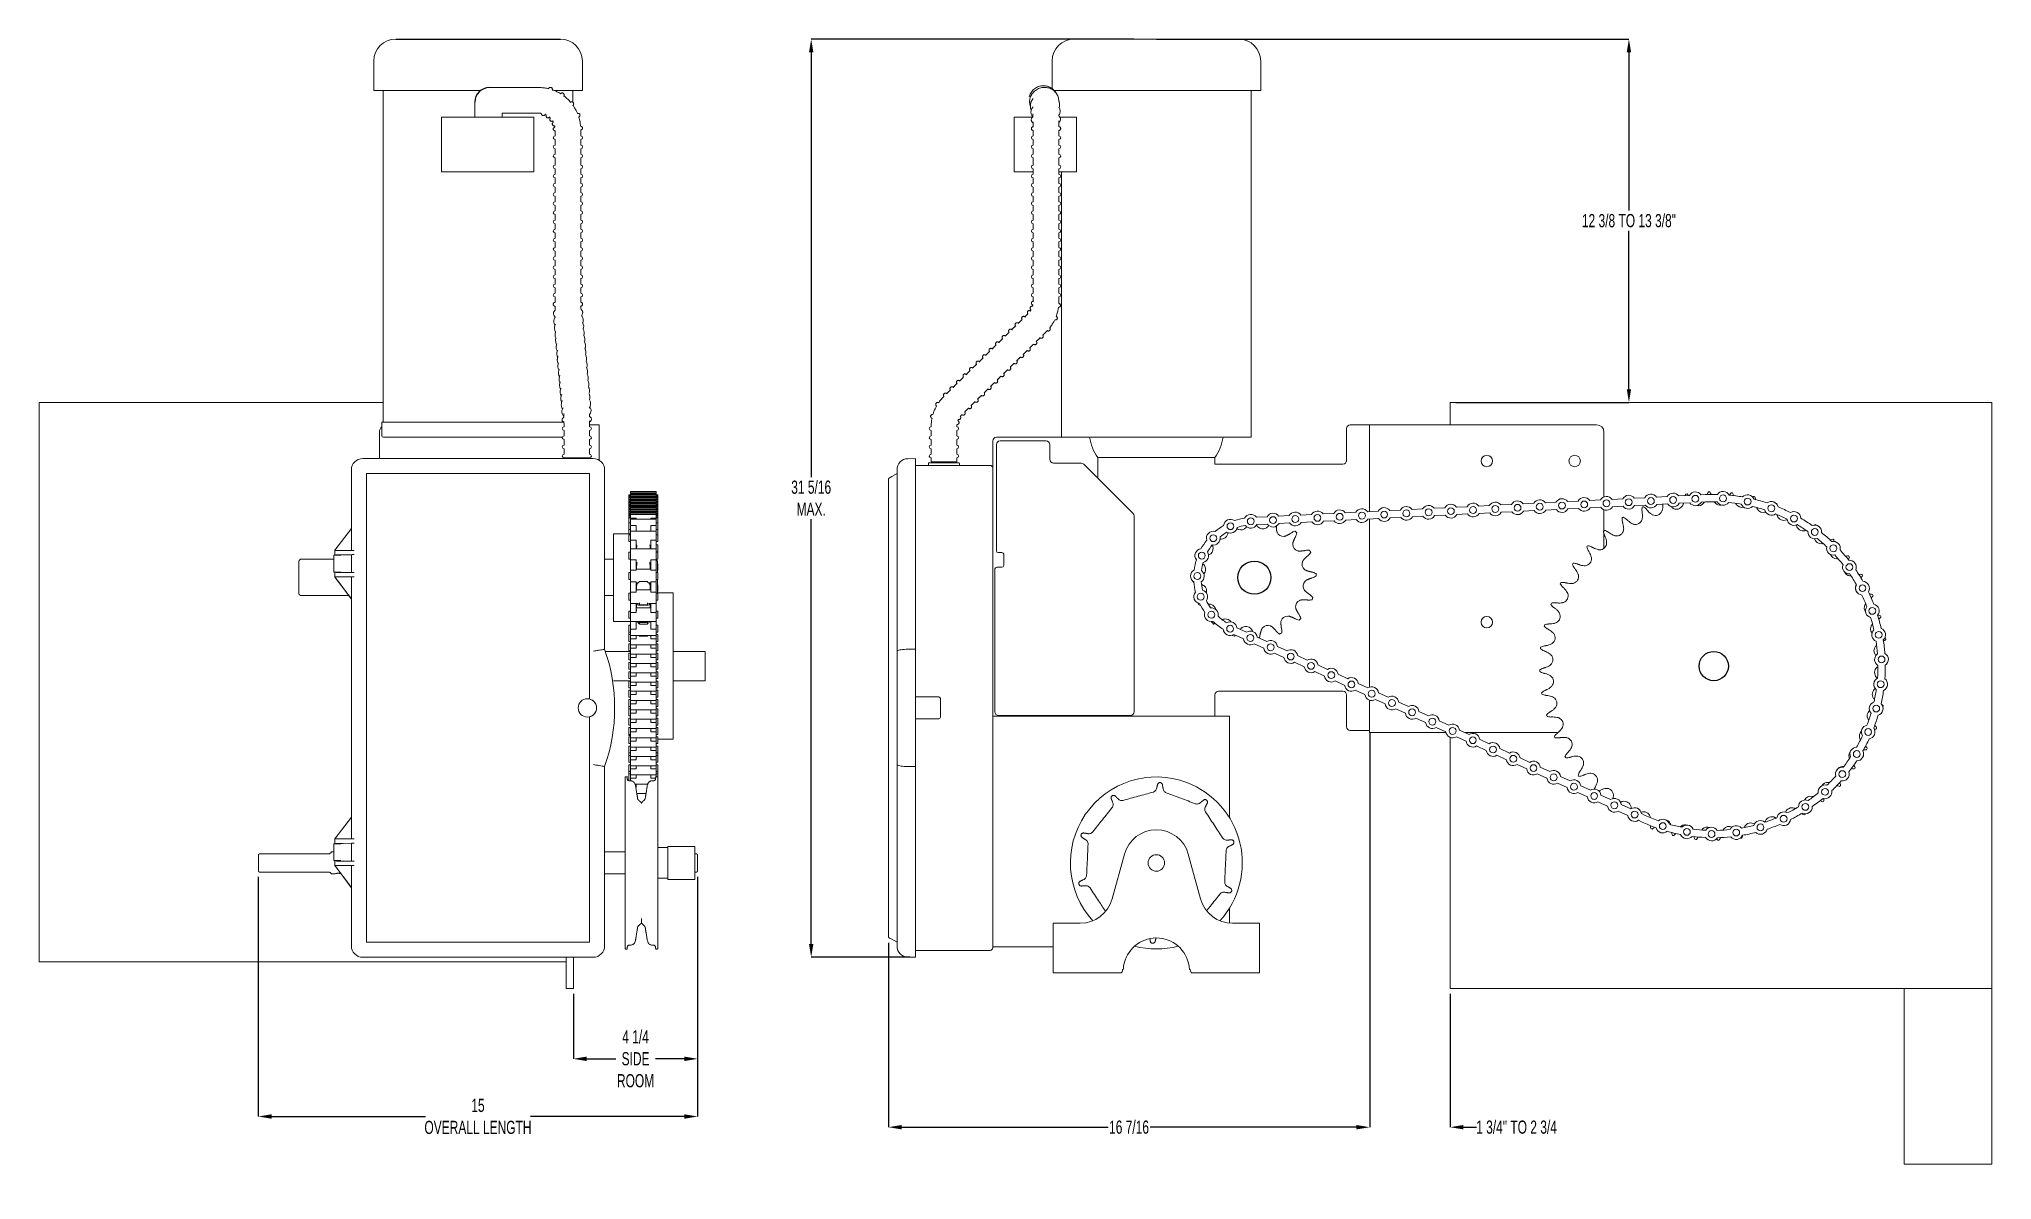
# Model space of a CAD drawing. Header units: inches. Extents: x 1.3 to 23.5, y 7.2 to 20.2.
import ezdxf

# ---------------------------------------------------------------- set-up
doc = ezdxf.new("R2010")
doc.units = ezdxf.units.IN
doc.header["$MEASUREMENT"] = 0
doc.header["$PDSIZE"] = -1
doc.layers.add('DIM', color=1, linetype='Continuous')
doc.styles.add('SLDTEXTSTYLE0', font='ARIAL.TTF', dxfattribs={"width": 0.65})
doc.dimstyles.new('SLDDIMSTYLE0', dxfattribs={"dimtxt": 0.15, "dimasz": 0.15, "dimexe": 0, "dimexo": 0.0625, "dimgap": 0.0375, "dimtad": 0, "dimtih": 1, "dimtoh": 1, "dimdec": 3, "dimlfac": 3, "dimrnd": 1e-09, "dimzin": 12, "dimdsep": 46, "dimtxsty": 'SLDTEXTSTYLE0', "dimsah": 1, "dimcen": 0.09, "dimadec": 0, "dimazin": 0, "dimtfac": 1, "dimtdec": 3, "dimtofl": 0, "dimtmove": 0, "dimatfit": 3, "dimfxl": 0, "dimtolj": 1, "dimtzin": 12, "dimarcsym": 0})
doc.dimstyles.new('SLDDIMSTYLE1', dxfattribs={"dimtxt": 0.15, "dimasz": 0.15, "dimexe": 0, "dimexo": 0.0625, "dimgap": 0.0375, "dimtad": 0, "dimtih": 1, "dimtoh": 1, "dimdec": 3, "dimlfac": 3, "dimrnd": 1e-09, "dimzin": 12, "dimdsep": 46, "dimtxsty": 'SLDTEXTSTYLE0', "dimsah": 1, "dimcen": 0.09, "dimadec": 0, "dimazin": 0, "dimtfac": 1, "dimtdec": 3, "dimtofl": 0, "dimtmove": 0, "dimatfit": 3, "dimfxl": 0, "dimtolj": 1, "dimtzin": 12, "dimarcsym": 0})

msp = doc.modelspace()

# ---------------------------------------------------------------- blocks, each defined once
blk = doc.blocks.new('*D8')
at = {"color": 0, "linetype": 'ByBlock', "lineweight": -2}
for p, q in [((3.761, 10.677), (3.761, 7.949)), ((8.761, 10.677), (8.761, 7.949)), ((3.911, 7.949), (5.665, 7.949)), ((8.611, 7.949), (6.858, 7.949))]:
    blk.add_line(p, q, dxfattribs=at)
at = {"color": 0, "linetype": 'ByBlock'}
for points in [[(3.761, 7.949), (3.911, 7.974), (3.911, 7.924)], [(8.761, 7.949), (8.611, 7.974), (8.611, 7.924)]]:
    blk.add_solid(points, dxfattribs=at)
at = {"layer": 'DEFPOINTS', "color": 0, "linetype": 'ByBlock'}
for p in [(3.761, 10.74), (8.761, 10.74)]:
    blk.add_point(p, dxfattribs=at)
at = {"color": 0, "linetype": 'ByBlock', "insert": (6.261, 7.949), "char_height": 0.15, "attachment_point": 5, "style": 'SLDTEXTSTYLE0'}
blk.add_mtext('15\\POVERALL LENGTH', dxfattribs=at)
blk = doc.blocks.new('*D10')
at = {"color": 0, "linetype": 'ByBlock', "lineweight": -2}
for p, q in [((8.761, 10.677), (8.761, 8.605)), ((7.348, 9.344), (7.348, 8.605)), ((7.498, 8.605), (7.83, 8.605)), ((8.611, 8.605), (8.28, 8.605))]:
    blk.add_line(p, q, dxfattribs=at)
at = {"color": 0, "linetype": 'ByBlock'}
for points in [[(7.348, 8.605), (7.498, 8.63), (7.498, 8.58)], [(8.761, 8.605), (8.611, 8.63), (8.611, 8.58)]]:
    blk.add_solid(points, dxfattribs=at)
at = {"layer": 'DEFPOINTS', "color": 0, "linetype": 'ByBlock'}
for p in [(8.761, 10.74), (7.348, 9.407)]:
    blk.add_point(p, dxfattribs=at)
at = {"color": 0, "linetype": 'ByBlock', "insert": (8.055, 8.605), "char_height": 0.15, "attachment_point": 5, "style": 'SLDTEXTSTYLE0'}
blk.add_mtext('4 1/4\\PSIDE\\PROOM', dxfattribs=at)
blk = doc.blocks.new('*D11')
at = {"color": 0, "linetype": 'ByBlock', "lineweight": -2}
for p, q in [((16.411, 12.256), (16.411, 7.827)), ((10.934, 9.925), (10.934, 7.827)), ((11.084, 7.827), (13.433, 7.827)), ((16.261, 7.827), (13.911, 7.827))]:
    blk.add_line(p, q, dxfattribs=at)
at = {"color": 0, "linetype": 'ByBlock'}
for points in [[(10.934, 7.827), (11.084, 7.802), (11.084, 7.852)], [(16.411, 7.827), (16.261, 7.802), (16.261, 7.852)]]:
    blk.add_solid(points, dxfattribs=at)
at = {"layer": 'DEFPOINTS', "color": 0, "linetype": 'ByBlock'}
for p in [(16.411, 12.319), (10.934, 9.988)]:
    blk.add_point(p, dxfattribs=at)
at = {"color": 0, "linetype": 'ByBlock', "insert": (13.672, 7.827), "char_height": 0.15, "attachment_point": 5, "style": 'SLDTEXTSTYLE0'}
blk.add_mtext('16 7/16', dxfattribs=at)
blk = doc.blocks.new('*D6')
at = {"color": 0, "linetype": 'ByBlock', "lineweight": -2}
for p, q in [((16.411, 12.32), (16.411, 7.827)), ((17.327, 9.344), (17.327, 7.827)), ((16.261, 7.827), (16.111, 7.827)), ((17.477, 7.827), (17.627, 7.827))]:
    blk.add_line(p, q, dxfattribs=at)
at = {"color": 0, "linetype": 'ByBlock'}
for points in [[(16.411, 7.827), (16.261, 7.802), (16.261, 7.852)], [(17.327, 7.827), (17.477, 7.802), (17.477, 7.852)]]:
    blk.add_solid(points, dxfattribs=at)
at = {"layer": 'DEFPOINTS', "color": 0, "linetype": 'ByBlock'}
for p in [(16.411, 12.383), (17.327, 9.407)]:
    blk.add_point(p, dxfattribs=at)
at = {"color": 0, "linetype": 'ByBlock', "insert": (18.083, 7.827), "char_height": 0.15, "attachment_point": 5, "style": 'SLDTEXTSTYLE0'}
blk.add_mtext('1 3/4" TO 2 3/4', dxfattribs=at)
blk = doc.blocks.new('*D7')
at = {"color": 0, "linetype": 'ByBlock', "lineweight": -2}
for p, q in [((13.986, 20.207), (19.362, 20.207)), ((19.362, 20.057), (19.362, 18.256)), ((19.362, 16.224), (19.362, 18.025)), ((17.39, 16.074), (19.362, 16.074))]:
    blk.add_line(p, q, dxfattribs=at)
at = {"color": 0, "linetype": 'ByBlock'}
for points in [[(19.362, 20.207), (19.337, 20.057), (19.387, 20.057)], [(19.362, 16.074), (19.337, 16.224), (19.387, 16.224)]]:
    blk.add_solid(points, dxfattribs=at)
at = {"layer": 'DEFPOINTS', "color": 0, "linetype": 'ByBlock'}
for p in [(13.923, 20.207), (17.327, 16.074)]:
    blk.add_point(p, dxfattribs=at)
at = {"color": 0, "linetype": 'ByBlock', "insert": (19.362, 18.141), "char_height": 0.15, "attachment_point": 5, "style": 'SLDTEXTSTYLE0'}
blk.add_mtext('12 3/8 TO 13 3/8"', dxfattribs=at)
blk = doc.blocks.new('*D9')
at = {"color": 0, "linetype": 'ByBlock', "lineweight": -2}
for p, q in [((13.727, 20.207), (10.054, 20.207)), ((10.054, 20.057), (10.054, 15.223)), ((10.054, 9.911), (10.054, 14.745)), ((11.177, 9.761), (10.054, 9.761))]:
    blk.add_line(p, q, dxfattribs=at)
at = {"color": 0, "linetype": 'ByBlock'}
for points in [[(10.054, 20.207), (10.029, 20.057), (10.079, 20.057)], [(10.054, 9.761), (10.029, 9.911), (10.079, 9.911)]]:
    blk.add_solid(points, dxfattribs=at)
at = {"layer": 'DEFPOINTS', "color": 0, "linetype": 'ByBlock'}
for p in [(13.79, 20.207), (11.24, 9.761)]:
    blk.add_point(p, dxfattribs=at)
at = {"color": 0, "linetype": 'ByBlock', "insert": (10.054, 14.984), "char_height": 0.15, "attachment_point": 5, "style": 'SLDTEXTSTYLE0'}
blk.add_mtext('31 5/16\\PMAX.', dxfattribs=at)

# ---------------------------------------------------------------- dimensions: what is measured, and where the dimension line sits
at = {"layer": 'DIM'}
for base, p1, p2, text, override, picture, middle in [((10.054499, 9.760928), (13.789995, 20.207465), (11.239512, 9.760928), '<>\\PMAX.', {"dimdec": 4, "dimlunit": 5, "dimfrac": 2}, '*D9', (10.054499, 14.984196)), ((19.361706, 16.073631), (13.923185, 20.207465), (17.32745, 16.073631), '<> TO 13 3/8"', {"dimlunit": 5, "dimfrac": 2}, '*D7', (19.361706, 18.140548))]:
    dim = msp.add_linear_dim(base=base, p1=p1, p2=p2, angle=90, text=text, dimstyle='SLDDIMSTYLE0', override=override, dxfattribs=at)
    dim.commit()
    dim.dimension.update_dxf_attribs({"geometry": picture, "text_midpoint": middle})
dim = msp.add_linear_dim(base=(16.410784, 7.826667), p1=(10.933708, 9.987506), p2=(16.410784, 12.318548), angle=0, dimstyle='SLDDIMSTYLE0', override={"dimdec": 4, "dimlunit": 5, "dimfrac": 2}, dxfattribs=at)
dim.commit()
dim.dimension.update_dxf_attribs({"geometry": '*D11', "text_midpoint": (13.672246, 7.826667)})
for base, p1, p2, text, dimstyle, picture, middle in [((17.32745, 7.826667), (16.410784, 12.382631), (17.32745, 9.406965), '1 3/4" TO <>', 'SLDDIMSTYLE1', '*D6', (18.082704, 7.826667)), ((7.348454, 8.604785), (8.761364, 10.739798), (7.348454, 9.406965), '<>\\PSIDE\\PROOM', 'SLDDIMSTYLE0', '*D10', (8.054909, 8.604785))]:
    dim = msp.add_linear_dim(base=base, p1=p1, p2=p2, text=text, dimstyle=dimstyle, override={"dimlunit": 5, "dimfrac": 2}, dxfattribs=at)
    dim.commit()
    dim.dimension.update_dxf_attribs({"geometry": picture, "text_midpoint": middle})
dim = msp.add_linear_dim(base=(3.761364, 7.948533), p1=(8.761364, 10.739798), p2=(3.761364, 10.739798), text='<>\\POVERALL LENGTH', dimstyle='SLDDIMSTYLE0', dxfattribs=at)
dim.commit()
dim.dimension.update_dxf_attribs({"geometry": '*D8', "text_midpoint": (6.261364, 7.948533)})

# ---------------------------------------------------------------- linework, layer by layer
msp.add_line((5.324454, 20.207465), (7.199454, 20.207465))
at = {"color": 7, "linetype": 'Continuous', "lineweight": 15}
for p, q in [((13.045617, 20.207465), (14.920617, 20.207465)), ((6.293915, 19.624131), (5.074454, 19.624131)), ((7.449454, 19.624131), (7.130589, 19.624131)), ((7.130589, 19.624131), (7.130589, 19.621411)), ((15.170617, 19.624131), (12.81643, 19.624131)), ((6.534687, 19.364098), (6.963622, 19.364098)), ((5.84729, 18.695798), (5.84729, 19.320798)), ((5.84729, 19.320798), (5.9004, 19.320798)), ((5.9004, 19.320798), (5.901562, 19.320798)), ((5.901562, 19.320798), (6.897757, 19.320798)), ((6.897757, 18.695798), (6.897757, 19.320798)), ((12.365552, 18.695798), (12.365552, 19.320798)), ((12.365552, 19.320798), (12.452708, 19.320798)), ((12.452708, 19.320798), (12.465989, 19.320798)), ((12.465989, 19.320798), (12.576399, 19.320798)), ((12.882804, 19.320798), (13.07305, 19.320798)), ((13.07305, 18.695798), (13.07305, 19.320798)), ((7.139438, 19.064498), (7.138883, 19.064498)), ((7.139438, 18.960331), (7.138883, 18.960331)), ((5.84729, 18.695798), (5.9004, 18.695798)), ((5.9004, 18.695798), (5.901562, 18.695798)), ((5.901562, 18.695798), (6.897757, 18.695798)), ((7.139438, 18.856165), (7.138883, 18.856165)), ((7.139438, 18.732108), (7.138883, 18.732108)), ((12.365552, 18.695798), (12.452708, 18.695798)), ((12.452708, 18.695798), (12.465989, 18.695798)), ((12.465989, 18.695798), (12.581766, 18.695798)), ((12.873433, 18.695798), (13.07305, 18.695798)), ((7.139438, 18.627941), (7.138883, 18.627941)), ((7.139438, 18.523774), (7.138883, 18.523774)), ((7.139438, 18.419608), (7.138883, 18.419608)), ((7.139438, 18.315441), (7.138883, 18.315441)), ((7.139438, 18.211274), (7.138883, 18.211274)), ((7.139438, 18.107108), (7.138883, 18.107108)), ((7.139438, 18.002941), (7.138883, 18.002941)), ((7.139438, 17.898775), (7.138883, 17.898775)), ((7.139438, 17.794608), (7.138883, 17.794608)), ((7.139438, 17.690441), (7.138883, 17.690441)), ((7.139438, 17.586275), (7.138883, 17.586275)), ((7.139438, 17.482108), (7.138883, 17.482108)), ((7.139438, 17.377941), (7.138883, 17.377941)), ((7.139438, 17.273775), (7.138883, 17.273775)), ((1.265121, 10.040298), (1.265121, 16.073631)), ((1.265121, 16.073631), (5.181954, 16.073631)), ((17.32745, 16.073631), (17.32745, 15.818548)), ((23.494117, 16.073631), (17.32745, 16.073631)), ((23.494117, 9.406965), (23.494117, 16.073631)), ((7.239095, 15.847465), (5.16612, 15.847465)), ((7.53314, 15.818548), (7.64012, 15.818548)), ((7.64012, 15.818548), (7.64012, 15.416514)), ((16.190117, 15.818631), (16.410784, 15.818631)), ((16.410784, 15.818631), (16.410784, 15.818548)), ((16.410784, 15.818548), (16.744117, 15.818548)), ((16.410784, 14.831298), (16.410784, 15.818548)), ((16.744117, 15.818548), (18.994117, 15.818548)), ((17.410784, 15.823631), (17.410784, 15.818548)), ((17.410784, 15.823631), (17.410784, 15.818548)), ((5.14012, 15.434868), (5.14012, 15.735215)), ((5.186954, 15.676798), (7.220292, 15.676798)), ((12.120373, 15.635131), (12.120373, 15.327065)), ((12.769706, 15.676798), (12.162039, 15.676798)), ((12.162039, 15.593465), (12.162039, 14.478465)), ((12.72804, 15.635131), (12.203706, 15.635131)), ((12.769706, 15.676798), (12.779706, 15.676798)), ((12.769706, 15.593465), (12.769706, 15.425131)), ((13.277583, 15.676798), (12.779706, 15.676798)), ((13.983117, 15.676798), (13.277583, 15.676798)), ((14.70944, 15.676798), (13.983117, 15.676798)), ((15.063117, 15.676798), (14.70944, 15.676798)), ((16.14845, 15.401965), (16.14845, 15.776965)), ((19.07745, 15.735215), (19.07745, 14.998329)), ((7.573901, 15.434868), (4.948901, 15.434868)), ((7.240564, 15.442831), (7.532231, 15.442831)), ((11.153997, 15.433375), (11.239512, 15.434868)), ((11.239512, 15.434868), (11.239512, 15.306231)), ((11.239512, 15.356998), (12.083773, 15.356998)), ((11.389846, 15.356998), (11.389846, 15.380331)), ((11.395373, 15.386998), (11.395563, 15.386998)), ((11.396346, 15.386998), (11.697837, 15.386998)), ((11.578083, 15.396998), (11.419539, 15.396998)), ((11.711206, 15.396998), (11.578083, 15.396998)), ((11.665617, 15.386998), (11.730057, 15.386998)), ((11.730057, 15.386998), (11.735373, 15.386998)), ((12.083773, 15.356998), (12.09044, 15.356998)), ((12.811373, 15.383465), (13.127447, 15.383465)), ((13.15691, 15.371261), (13.716502, 14.811669)), ((13.983117, 15.446465), (13.31645, 15.446465)), ((14.649784, 15.446465), (13.983117, 15.446465)), ((14.649784, 15.371465), (16.106784, 15.371465)), ((4.820264, 15.306231), (4.820264, 14.638323)), ((4.990568, 15.264565), (4.990568, 9.931231)), ((4.990568, 15.264565), (7.532234, 15.264565)), ((7.532234, 15.264565), (7.532234, 12.710314)), ((7.702537, 13.265188), (7.702537, 15.306231)), ((11.031179, 15.306231), (11.031179, 15.308394)), ((11.031179, 13.243145), (11.031179, 15.306231)), ((11.239512, 13.265188), (11.239512, 15.306231)), ((12.120373, 15.327065), (12.120373, 13.574091)), ((7.976954, 15.020869), (7.976954, 15.015667)), ((7.976954, 15.015667), (7.976954, 15.002899)), ((7.976954, 15.002899), (7.976954, 14.990131)), ((7.976954, 14.990131), (7.976954, 14.977363)), ((7.976954, 14.977363), (7.976954, 14.964595)), ((7.976954, 14.964595), (7.976954, 14.951827)), ((7.976954, 14.951827), (7.976954, 14.939058)), ((7.976954, 14.939058), (7.976954, 14.92629)), ((7.976954, 14.92629), (7.976954, 14.913523)), ((7.976954, 14.913523), (7.976954, 14.900754)), ((7.976954, 14.900754), (7.976954, 14.887986)), ((7.99762, 15.060036), (7.99762, 15.054833)), ((7.99762, 15.054833), (7.99762, 15.042065)), ((7.99762, 15.042065), (7.99762, 15.029297)), ((7.99762, 15.029297), (7.99762, 15.015667)), ((7.99762, 15.016529), (7.99762, 15.002899)), ((7.99762, 15.003761), (7.99762, 14.990131)), ((7.99762, 14.990993), (7.99762, 14.977363)), ((7.99762, 14.978225), (7.99762, 14.964595)), ((7.99762, 14.965457), (7.99762, 14.951827)), ((7.99762, 14.952689), (7.99762, 14.939058)), ((7.99762, 14.939921), (7.99762, 14.92629)), ((7.99762, 14.927153), (7.99762, 14.913523)), ((7.99762, 14.914385), (7.99762, 14.900754)), ((7.99762, 14.901617), (7.99762, 14.887986)), ((8.09862, 15.055237), (8.09862, 15.054817)), ((8.09862, 15.055237), (8.188954, 15.055237)), ((8.188954, 15.055237), (8.188954, 15.054817)), ((8.28962, 15.060036), (8.28962, 15.054833)), ((8.28962, 15.054833), (8.28962, 15.042065)), ((8.28962, 15.042065), (8.28962, 15.029297)), ((8.28962, 15.029297), (8.28962, 15.015667)), ((8.28962, 15.016529), (8.28962, 15.002899)), ((8.28962, 15.003761), (8.28962, 14.990131)), ((8.28962, 14.990993), (8.28962, 14.977363)), ((8.28962, 14.978225), (8.28962, 14.964595)), ((8.28962, 14.965457), (8.28962, 14.951827)), ((8.28962, 14.952689), (8.28962, 14.939058)), ((8.28962, 14.939921), (8.28962, 14.92629)), ((8.28962, 14.927153), (8.28962, 14.913523)), ((8.28962, 14.914385), (8.28962, 14.900754)), ((8.28962, 14.901617), (8.28962, 14.887986)), ((8.310287, 15.020869), (8.310287, 15.015667)), ((8.310287, 15.015667), (8.310287, 15.002899)), ((8.310287, 15.002899), (8.310287, 14.990131)), ((8.310287, 14.990131), (8.310287, 14.977363)), ((8.310287, 14.977363), (8.310287, 14.964595)), ((8.310287, 14.964595), (8.310287, 14.951827)), ((8.310287, 14.951827), (8.310287, 14.939058)), ((8.310287, 14.939058), (8.310287, 14.92629)), ((8.310287, 14.92629), (8.310287, 14.913523)), ((8.310287, 14.913523), (8.310287, 14.900754)), ((8.310287, 14.900754), (8.310287, 14.887986)), ((17.772873, 14.900035), (17.651964, 14.893933)), ((18.025884, 14.912803), (17.904976, 14.906701)), ((18.278895, 14.925571), (18.157987, 14.919469)), ((18.531907, 14.938339), (18.410998, 14.932237)), ((18.784918, 14.951107), (18.66401, 14.945005)), ((19.037929, 14.963875), (18.917021, 14.957774)), ((19.290941, 14.976643), (19.170033, 14.970542)), ((19.543952, 14.989411), (19.423044, 14.983309)), ((19.548152, 14.906184), (19.427244, 14.900082)), ((19.796964, 15.002179), (19.676055, 14.996078)), ((19.801164, 14.918952), (19.680255, 14.91285)), ((20.049975, 15.014947), (19.929067, 15.008846)), ((20.054175, 14.93172), (19.933267, 14.925618)), ((20.229027, 15.023983), (20.182078, 15.021614)), ((20.233227, 14.940755), (20.186278, 14.938386)), ((7.976954, 14.887986), (7.976954, 14.875218)), ((7.976954, 14.875218), (7.976954, 14.86245)), ((7.976954, 14.86245), (7.976954, 14.849682)), ((7.976954, 14.849682), (7.976954, 14.836914)), ((7.976954, 14.836914), (7.976954, 14.824146)), ((7.976954, 14.824146), (7.976954, 14.811378)), ((7.976954, 14.811378), (7.976954, 14.79861)), ((7.976954, 14.79861), (7.976954, 14.785842)), ((7.976954, 14.785842), (7.976954, 14.773074)), ((7.976954, 14.773074), (7.976954, 14.760306)), ((7.976954, 14.760306), (7.976954, 14.704328)), ((7.976954, 14.704328), (7.976954, 14.626328)), ((7.99762, 14.888849), (7.99762, 14.875218)), ((7.99762, 14.876081), (7.99762, 14.86245)), ((7.99762, 14.863313), (7.99762, 14.850816)), ((7.99762, 14.850545), (7.99762, 14.836914)), ((7.99762, 14.837777), (7.99762, 14.824146)), ((7.99762, 14.825009), (7.99762, 14.811378)), ((7.99762, 14.812241), (7.99762, 14.79861)), ((7.99762, 14.799473), (7.99762, 14.756075)), ((7.99762, 14.756075), (8.060287, 14.756075)), ((7.99762, 14.743494), (7.99762, 14.756075)), ((7.99762, 14.743494), (7.99762, 14.672133)), ((7.99762, 14.672133), (8.060287, 14.672133)), ((7.99762, 14.606873), (7.99762, 14.672133)), ((8.060287, 14.743494), (8.060287, 14.756075)), ((8.060287, 14.606873), (8.060287, 14.672133)), ((8.226954, 14.756075), (8.28962, 14.756075)), ((8.226954, 14.743494), (8.226954, 14.756075)), ((8.226954, 14.672133), (8.28962, 14.672133)), ((8.226954, 14.606873), (8.226954, 14.672133)), ((8.28962, 14.888849), (8.28962, 14.875218)), ((8.28962, 14.876081), (8.28962, 14.86245)), ((8.28962, 14.863313), (8.28962, 14.849682)), ((8.28962, 14.850545), (8.28962, 14.836914)), ((8.28962, 14.837777), (8.28962, 14.824146)), ((8.28962, 14.825009), (8.28962, 14.811378)), ((8.28962, 14.812241), (8.28962, 14.79861)), ((8.28962, 14.799473), (8.28962, 14.756075)), ((8.28962, 14.756075), (8.28962, 14.743494)), ((8.28962, 14.743494), (8.28962, 14.672133)), ((8.28962, 14.672133), (8.28962, 14.606873)), ((8.310287, 14.887986), (8.310287, 14.875218)), ((8.310287, 14.875218), (8.310287, 14.86245)), ((8.310287, 14.86245), (8.310287, 14.849682)), ((8.310287, 14.849682), (8.310287, 14.836914)), ((8.310287, 14.836914), (8.310287, 14.824146)), ((8.310287, 14.824146), (8.310287, 14.811378)), ((8.310287, 14.811378), (8.310287, 14.79861)), ((8.310287, 14.79861), (8.310287, 14.785842)), ((8.310287, 14.785842), (8.310287, 14.773074)), ((8.310287, 14.773074), (8.310287, 14.760306)), ((8.310287, 14.760306), (8.310287, 14.704328)), ((8.310287, 14.704328), (8.310287, 14.626328)), ((13.728706, 12.553798), (13.728706, 14.782206)), ((15.242759, 14.772355), (15.12185, 14.766253)), ((15.246959, 14.689127), (15.126051, 14.683026)), ((15.49577, 14.785123), (15.374862, 14.779021)), ((15.49997, 14.701895), (15.379062, 14.695794)), ((15.748782, 14.797891), (15.627874, 14.791789)), ((15.752981, 14.714663), (15.632073, 14.708562)), ((16.001793, 14.810659), (15.880885, 14.804557)), ((16.005993, 14.727431), (15.885085, 14.72133)), ((16.254805, 14.823427), (16.133896, 14.817325)), ((16.259005, 14.740199), (16.138096, 14.734098)), ((16.507816, 14.836195), (16.386907, 14.830093)), ((16.512016, 14.752967), (16.391107, 14.746866)), ((16.410784, 12.833489), (16.410784, 14.747859)), ((16.760827, 14.848963), (16.639919, 14.842861)), ((16.765027, 14.765735), (16.644119, 14.759634)), ((17.013838, 14.861731), (16.89293, 14.855629)), ((17.018038, 14.778503), (16.89713, 14.772402)), ((17.26685, 14.874499), (17.145942, 14.868397)), ((17.27105, 14.791271), (17.150142, 14.78517)), ((17.519861, 14.887267), (17.398953, 14.881165)), ((17.524061, 14.804039), (17.403153, 14.797938)), ((17.777073, 14.816808), (17.656164, 14.810706)), ((18.030084, 14.829575), (17.909176, 14.823474)), ((18.283095, 14.842343), (18.162187, 14.836242)), ((18.536107, 14.855112), (18.415199, 14.84901)), ((18.789118, 14.86788), (18.66821, 14.861778)), ((19.042129, 14.880648), (18.921221, 14.874546)), ((19.07745, 14.85286), (19.07745, 14.611924)), ((19.295141, 14.893416), (19.174233, 14.887314)), ((4.822117, 14.639565), (4.63253, 14.392558)), ((4.668284, 14.440312), (4.820985, 14.639262)), ((4.82043, 14.639262), (4.820662, 14.639565)), ((4.82043, 14.639565), (4.82043, 14.639262)), ((4.821757, 14.639565), (4.82043, 14.639565)), ((4.820985, 14.639262), (4.82043, 14.639262)), ((4.822117, 14.639565), (4.821757, 14.639565)), ((4.822117, 14.639565), (4.822117, 14.389565)), ((7.80362, 13.581381), (7.80362, 14.578216)), ((7.976954, 14.626328), (7.976954, 14.578216)), ((7.976954, 14.567707), (7.976954, 14.489707)), ((7.99762, 14.606873), (7.99762, 14.506608)), ((7.99762, 14.506608), (8.060287, 14.506608)), ((7.99762, 14.407984), (7.99762, 14.506608)), ((8.060287, 14.407984), (8.060287, 14.506608)), ((8.067287, 14.41728), (8.067287, 14.45054)), ((8.220287, 14.41728), (8.220287, 14.45054)), ((8.226954, 14.506608), (8.28962, 14.506608)), ((8.226954, 14.407984), (8.226954, 14.506608)), ((8.28962, 14.606873), (8.28962, 14.506608)), ((8.28962, 14.506608), (8.28962, 14.407984)), ((8.310287, 14.626328), (8.310287, 14.567707)), ((8.310287, 14.567707), (8.310287, 14.489707)), ((8.310287, 14.453255), (8.310287, 14.375254)), ((12.162039, 14.478465), (12.162039, 14.385465)), ((19.07745, 14.580801), (19.07745, 14.413589)), ((4.220287, 13.896132), (4.220287, 14.268131)), ((4.701252, 14.335398), (4.621931, 14.335398)), ((4.630264, 14.389565), (4.630264, 14.335398)), ((4.630264, 14.389565), (4.638976, 14.389565)), ((4.63253, 14.392558), (4.63253, 14.389565)), ((4.638976, 14.389565), (4.852872, 14.389565)), ((4.653741, 14.339951), (4.852872, 14.341927)), ((4.657286, 14.426341), (4.668127, 14.440312)), ((4.668127, 14.440099), (4.657286, 14.42597)), ((4.657286, 14.42597), (4.657286, 14.426341)), ((4.668127, 14.440099), (4.668284, 14.440312)), ((4.668127, 14.440312), (4.668127, 14.440099)), ((4.668284, 14.440312), (4.668127, 14.440312)), ((4.820264, 14.34048), (4.726231, 14.339565)), ((4.821757, 14.341226), (4.820264, 14.34048)), ((4.820264, 14.34048), (4.820264, 14.13865)), ((7.976954, 14.369311), (7.976954, 14.291311)), ((8.060287, 14.407984), (7.99762, 14.407984)), ((7.99762, 14.407984), (7.99762, 14.28236)), ((7.99762, 14.28236), (8.060287, 14.28236)), ((7.99762, 14.166647), (7.99762, 14.28236)), ((8.060287, 14.166647), (8.060287, 14.28236)), ((8.067287, 14.41728), (8.067287, 14.408477)), ((8.067287, 14.211822), (8.067287, 14.252144)), ((8.220287, 14.408477), (8.220287, 14.41728)), ((8.220287, 14.211822), (8.220287, 14.252144)), ((8.28962, 14.407984), (8.226954, 14.407984)), ((8.226954, 14.28236), (8.28962, 14.28236)), ((8.226954, 14.166647), (8.226954, 14.28236)), ((8.28962, 14.407984), (8.28962, 14.28236)), ((8.28962, 14.28236), (8.28962, 14.166647)), ((8.30362, 14.268131), (8.30362, 14.136538)), ((8.310287, 14.369311), (8.310287, 14.291311)), ((8.310287, 14.238372), (8.310287, 14.160372)), ((12.225373, 14.365465), (12.18204, 14.365465)), ((12.245373, 14.218798), (12.245373, 14.345465)), ((4.621931, 14.143731), (4.701252, 14.143731)), ((4.630264, 14.143731), (4.630264, 14.089565)), ((4.638976, 14.089565), (4.630264, 14.089565)), ((4.632361, 14.086776), (4.632361, 14.089565)), ((4.632361, 14.086776), (4.820022, 13.839565)), ((4.852872, 14.089565), (4.638976, 14.089565)), ((4.852872, 14.137202), (4.653741, 14.139178)), ((4.668127, 14.03849), (4.657177, 14.052914)), ((4.819134, 13.839565), (4.668127, 14.03849)), ((4.726231, 14.139565), (4.820264, 14.13865)), ((4.820264, 14.13865), (4.821757, 14.137903)), ((4.821874, 13.839565), (4.821874, 14.089565)), ((7.976954, 14.136538), (7.976954, 14.058538)), ((8.060287, 14.166647), (7.99762, 14.166647)), ((7.99762, 14.166647), (7.99762, 14.030357)), ((7.99762, 14.030357), (8.060287, 14.030357)), ((7.99762, 13.913536), (7.99762, 14.030357)), ((8.060287, 13.913536), (8.060287, 14.030357)), ((8.067287, 14.211822), (8.067287, 14.175705)), ((8.067287, 13.986264), (8.067287, 14.019371)), ((8.09862, 14.034799), (8.09862, 14.040582)), ((8.188954, 14.034799), (8.09862, 14.034799)), ((8.188954, 14.034799), (8.188954, 14.040582)), ((8.220287, 14.175705), (8.220287, 14.211822)), ((8.220287, 13.986264), (8.220287, 14.019371)), ((8.28962, 14.166647), (8.226954, 14.166647)), ((8.226954, 14.030357), (8.28962, 14.030357)), ((8.226954, 13.913536), (8.226954, 14.030357)), ((8.28962, 14.166647), (8.28962, 14.030357)), ((8.28962, 14.030357), (8.28962, 13.913536)), ((8.30362, 14.058538), (8.30362, 13.901535)), ((8.310287, 14.136538), (8.310287, 14.058538)), ((12.145373, 14.178798), (12.145373, 13.572794)), ((12.165372, 14.198798), (12.225373, 14.198798)), ((4.791723, 13.875674), (4.240287, 13.875674)), ((4.819134, 13.839565), (4.820022, 13.839565)), ((4.821874, 13.839565), (4.820022, 13.839565)), ((4.820264, 13.839565), (4.820264, 11.35499)), ((7.80362, 13.875674), (7.702537, 13.875674)), ((7.976954, 13.901535), (7.976954, 13.823535)), ((8.060287, 13.913536), (7.99762, 13.913536)), ((7.99762, 13.913536), (7.99762, 13.785402)), ((7.99762, 13.785402), (8.060287, 13.785402)), ((7.99762, 13.683605), (7.99762, 13.785402)), ((8.060287, 13.683605), (8.060287, 13.785402)), ((8.067287, 13.986264), (8.067287, 13.940701)), ((8.067287, 13.774947), (8.067287, 13.784368)), ((8.09862, 13.769589), (8.09862, 13.792514)), ((8.188954, 13.769589), (8.188954, 13.792514)), ((8.220287, 13.940701), (8.220287, 13.986264)), ((8.220287, 13.774947), (8.220287, 13.784368)), ((8.28962, 13.913536), (8.226954, 13.913536)), ((8.226954, 13.785402), (8.28962, 13.785402)), ((8.226954, 13.683605), (8.226954, 13.785402)), ((8.28962, 13.913536), (8.28962, 13.785402)), ((8.28962, 13.785402), (8.28962, 13.683605)), ((8.310287, 13.99901), (8.310287, 13.92101)), ((8.310287, 13.901535), (8.310287, 13.823535)), ((8.483954, 13.906965), (8.483954, 13.753788)), ((7.976954, 13.696755), (7.976954, 13.618755)), ((8.060287, 13.683605), (7.99762, 13.683605)), ((7.99762, 13.683605), (7.99762, 13.579589)), ((7.99762, 13.492841), (7.99762, 13.579589)), ((8.060287, 13.492841), (8.060287, 13.579589)), ((8.067287, 13.774947), (8.067287, 13.735922)), ((8.067287, 13.717734), (8.067287, 13.700574)), ((8.067287, 13.579589), (8.067287, 13.577314)), ((8.188954, 13.769589), (8.09862, 13.769589)), ((8.09862, 13.551606), (8.09862, 13.56867)), ((8.09862, 13.56867), (8.188954, 13.56867)), ((8.188954, 13.551606), (8.188954, 13.56867)), ((8.220287, 13.735922), (8.220287, 13.774947)), ((8.220287, 13.577314), (8.220287, 13.579589)), ((8.28962, 13.683605), (8.226954, 13.683605)), ((8.226954, 13.492841), (8.226954, 13.579589)), ((8.28962, 13.683605), (8.28962, 13.579589)), ((8.28962, 13.579589), (8.28962, 13.492841)), ((8.310287, 13.696755), (8.310287, 13.618755)), ((8.483954, 13.753788), (8.483954, 12.240298)), ((12.120373, 13.574091), (12.120373, 9.868731)), ((12.145373, 13.572794), (12.145373, 12.553798)), ((7.976954, 13.460147), (7.976954, 13.538147)), ((7.976954, 13.460147), (7.976954, 13.432398)), ((7.976954, 13.354398), (7.976954, 13.432398)), ((7.99762, 13.492841), (8.060287, 13.492841)), ((7.99762, 13.42098), (7.99762, 13.492841)), ((7.99762, 13.383142), (7.99762, 13.42098)), ((7.99762, 13.383142), (8.060287, 13.383142)), ((7.99762, 13.315231), (7.99762, 13.383142)), ((8.060287, 13.383142), (8.060287, 13.42098)), ((8.188954, 13.551606), (8.09862, 13.551606)), ((8.09862, 13.414036), (8.09862, 13.42098)), ((8.188954, 13.414036), (8.09862, 13.414036)), ((8.188954, 13.414036), (8.188954, 13.42098)), ((8.226954, 13.492841), (8.28962, 13.492841)), ((8.226954, 13.383142), (8.226954, 13.42098)), ((8.226954, 13.383142), (8.28962, 13.383142)), ((8.28962, 13.42098), (8.28962, 13.492841)), ((8.28962, 13.42098), (8.28962, 13.383142)), ((8.28962, 13.315231), (8.28962, 13.383142)), ((8.310287, 13.460147), (8.310287, 13.538147)), ((8.310287, 13.354398), (8.310287, 13.432398)), ((14.865436, 13.433677), (14.975446, 13.383142)), ((14.900222, 13.509403), (15.010232, 13.458868)), ((15.130428, 13.403654), (15.240438, 13.353119)), ((7.976954, 13.248649), (7.976954, 13.326649)), ((7.976954, 13.1429), (7.976954, 13.2209)), ((7.976954, 13.037151), (7.976954, 13.115151)), ((7.99762, 13.277393), (7.99762, 13.315231)), ((7.99762, 13.277393), (8.060287, 13.277393)), ((7.99762, 13.209482), (7.99762, 13.277393)), ((7.99762, 13.171644), (7.99762, 13.209482)), ((7.99762, 13.171644), (8.060287, 13.171644)), ((7.99762, 13.103733), (7.99762, 13.171644)), ((8.060287, 13.277393), (8.060287, 13.315231)), ((8.060287, 13.171644), (8.060287, 13.209482)), ((8.226954, 13.277393), (8.226954, 13.315231)), ((8.226954, 13.277393), (8.28962, 13.277393)), ((8.226954, 13.171644), (8.226954, 13.209482)), ((8.226954, 13.171644), (8.28962, 13.171644)), ((8.28962, 13.315231), (8.28962, 13.277393)), ((8.28962, 13.209482), (8.28962, 13.277393)), ((8.28962, 13.209482), (8.28962, 13.171644)), ((8.28962, 13.103733), (8.28962, 13.171644)), ((8.310287, 13.248649), (8.310287, 13.326649)), ((8.310287, 13.1429), (8.310287, 13.2209)), ((8.310287, 13.037151), (8.310287, 13.115151)), ((8.848454, 13.240298), (8.848454, 13.115298)), ((8.848454, 13.031965), (8.848454, 13.115298)), ((11.031179, 11.952651), (11.031179, 13.243145)), ((11.239512, 13.265188), (11.239512, 11.930608)), ((15.095642, 13.327928), (15.205652, 13.277393)), ((15.325848, 13.222179), (15.435859, 13.171644)), ((15.360634, 13.297905), (15.470644, 13.24737)), ((15.556055, 13.11643), (15.666065, 13.065895)), ((15.59084, 13.192156), (15.700851, 13.141621)), ((7.976954, 12.931402), (7.976954, 13.009402)), ((7.976954, 12.906419), (7.976954, 12.903653)), ((7.976954, 12.825653), (7.976954, 12.903653)), ((7.99762, 13.065895), (7.99762, 13.103733)), ((7.99762, 13.065895), (8.060287, 13.065895)), ((7.99762, 12.997984), (7.99762, 13.065895)), ((7.99762, 12.960146), (7.99762, 12.997984)), ((7.99762, 12.960146), (8.060287, 12.960146)), ((7.99762, 12.892235), (7.99762, 12.960146)), ((8.060287, 13.065895), (8.060287, 13.103733)), ((8.060287, 12.960146), (8.060287, 12.997984)), ((8.226954, 13.065895), (8.226954, 13.103733)), ((8.226954, 13.065895), (8.28962, 13.065895)), ((8.226954, 12.960146), (8.226954, 12.997984)), ((8.226954, 12.960146), (8.28962, 12.960146)), ((8.28962, 13.103733), (8.28962, 13.065895)), ((8.28962, 12.997984), (8.28962, 13.065895)), ((8.28962, 12.997984), (8.28962, 12.960146)), ((8.28962, 12.892235), (8.28962, 12.960146)), ((8.310287, 12.931402), (8.310287, 13.009402)), ((8.310287, 12.825653), (8.310287, 12.903653)), ((8.848454, 13.031965), (8.848454, 12.906965)), ((15.786261, 13.010681), (15.896271, 12.960146)), ((15.821047, 13.086407), (15.931057, 13.035872)), ((16.016467, 12.904932), (16.126477, 12.854397)), ((16.051253, 12.980658), (16.161263, 12.930123)), ((7.976954, 12.719904), (7.976954, 12.797904)), ((7.976954, 12.614155), (7.976954, 12.692155)), ((7.99762, 12.854397), (7.99762, 12.892235)), ((7.99762, 12.854397), (8.060287, 12.854397)), ((7.99762, 12.786486), (7.99762, 12.854397)), ((7.99762, 12.748648), (7.99762, 12.786486)), ((7.99762, 12.748648), (8.060287, 12.748648)), ((7.99762, 12.680737), (7.99762, 12.748648)), ((7.99762, 12.642899), (7.99762, 12.680737)), ((8.060287, 12.854397), (8.060287, 12.892235)), ((8.060287, 12.748648), (8.060287, 12.786486)), ((8.060287, 12.642899), (8.060287, 12.680737)), ((8.226954, 12.854397), (8.226954, 12.892235)), ((8.226954, 12.854397), (8.28962, 12.854397)), ((8.226954, 12.748648), (8.226954, 12.786486)), ((8.226954, 12.748648), (8.28962, 12.748648)), ((8.226954, 12.642899), (8.226954, 12.680737)), ((8.28962, 12.892235), (8.28962, 12.854397)), ((8.28962, 12.786486), (8.28962, 12.854397)), ((8.28962, 12.786486), (8.28962, 12.748648)), ((8.28962, 12.680737), (8.28962, 12.748648)), ((8.28962, 12.680737), (8.28962, 12.642899)), ((8.310287, 12.719904), (8.310287, 12.797904)), ((8.310287, 12.614155), (8.310287, 12.692155)), ((11.239512, 12.722898), (11.505856, 12.722898)), ((11.525856, 12.702898), (11.525856, 12.492898)), ((16.106784, 12.788131), (14.69145, 12.788131)), ((16.14845, 12.382631), (16.14845, 12.746577)), ((16.246673, 12.799183), (16.356683, 12.748648)), ((16.281459, 12.874909), (16.391469, 12.824374)), ((16.410784, 12.318548), (16.410784, 12.684319)), ((16.47688, 12.693434), (16.58689, 12.642899)), ((16.511665, 12.76916), (16.621676, 12.718625)), ((7.532234, 12.485482), (7.532234, 9.931231)), ((7.976954, 12.614155), (7.976954, 12.586406)), ((7.976954, 12.508406), (7.976954, 12.586406)), ((7.976954, 12.402657), (7.976954, 12.480657)), ((7.99762, 12.642899), (8.060287, 12.642899)), ((7.99762, 12.574988), (7.99762, 12.642899)), ((7.99762, 12.53715), (7.99762, 12.574988)), ((7.99762, 12.53715), (8.060287, 12.53715)), ((7.99762, 12.469239), (7.99762, 12.53715)), ((7.99762, 12.431401), (7.99762, 12.469239)), ((8.060287, 12.53715), (8.060287, 12.574988)), ((8.060287, 12.431401), (8.060287, 12.469239)), ((8.226954, 12.642899), (8.28962, 12.642899)), ((8.226954, 12.53715), (8.226954, 12.574988)), ((8.226954, 12.53715), (8.28962, 12.53715)), ((8.226954, 12.431401), (8.226954, 12.469239)), ((8.28962, 12.574988), (8.28962, 12.642899)), ((8.28962, 12.574988), (8.28962, 12.53715)), ((8.28962, 12.469239), (8.28962, 12.53715)), ((8.28962, 12.469239), (8.28962, 12.431401)), ((8.310287, 12.508406), (8.310287, 12.586406)), ((8.310287, 12.402657), (8.310287, 12.480657)), ((11.505856, 12.472898), (11.239512, 12.472898)), ((12.120373, 12.505465), (14.81645, 12.505465)), ((12.18704, 12.512131), (13.687039, 12.512131)), ((14.81645, 12.505465), (14.81645, 12.445465)), ((16.707086, 12.587685), (16.817096, 12.53715)), ((16.741872, 12.663411), (16.851882, 12.612876)), ((16.937292, 12.481936), (17.047302, 12.431401)), ((16.972078, 12.557662), (17.082088, 12.507127)), ((17.202284, 12.451913), (17.312295, 12.401378)), ((7.976954, 12.296908), (7.976954, 12.374908)), ((7.976954, 12.296908), (7.976954, 12.284588)), ((7.976954, 12.191159), (7.976954, 12.269159)), ((7.99762, 12.431401), (8.060287, 12.431401)), ((7.99762, 12.36349), (7.99762, 12.431401)), ((7.99762, 12.325652), (7.99762, 12.36349)), ((7.99762, 12.325652), (8.060287, 12.325652)), ((7.99762, 12.257741), (7.99762, 12.325652)), ((7.99762, 12.219903), (7.99762, 12.257741)), ((8.060287, 12.325652), (8.060287, 12.36349)), ((8.060287, 12.219903), (8.060287, 12.257741)), ((8.226954, 12.431401), (8.28962, 12.431401)), ((8.226954, 12.325652), (8.226954, 12.36349)), ((8.226954, 12.325652), (8.28962, 12.325652)), ((8.226954, 12.219903), (8.226954, 12.257741)), ((8.28962, 12.36349), (8.28962, 12.431401)), ((8.28962, 12.36349), (8.28962, 12.325652)), ((8.28962, 12.257741), (8.28962, 12.325652)), ((8.28962, 12.257741), (8.28962, 12.219903)), ((8.310287, 12.296908), (8.310287, 12.374908)), ((8.310287, 12.191159), (8.310287, 12.269159)), ((12.12045, 12.445465), (12.12045, 11.298798)), ((14.81645, 12.445465), (14.81645, 11.346226)), ((16.410784, 12.340965), (16.190117, 12.340965)), ((16.744117, 12.318548), (16.410784, 12.318548)), ((17.278785, 12.318548), (16.744117, 12.318548)), ((17.167498, 12.376187), (17.277509, 12.325652)), ((17.32745, 12.262757), (17.32745, 9.406965)), ((17.397705, 12.270438), (17.507715, 12.219903)), ((17.432491, 12.346164), (17.542501, 12.295629)), ((18.556026, 12.318548), (17.492608, 12.318548)), ((17.662697, 12.240415), (17.772707, 12.18988)), ((7.976954, 12.08541), (7.976954, 12.16341)), ((7.976954, 12.08541), (7.976954, 12.057661)), ((7.976954, 11.979661), (7.976954, 12.057661)), ((7.99762, 12.219903), (8.060287, 12.219903)), ((7.99762, 12.151992), (7.99762, 12.219903)), ((7.99762, 12.114154), (7.99762, 12.151992)), ((7.99762, 12.114154), (8.060287, 12.114154)), ((7.99762, 12.046243), (7.99762, 12.114154)), ((7.99762, 12.008405), (7.99762, 12.046243)), ((7.99762, 12.008405), (8.060287, 12.008405)), ((7.99762, 11.940494), (7.99762, 12.008405)), ((8.060287, 12.114154), (8.060287, 12.151992)), ((8.060287, 12.008405), (8.060287, 12.046243)), ((8.226954, 12.219903), (8.28962, 12.219903)), ((8.226954, 12.114154), (8.226954, 12.151992)), ((8.226954, 12.114154), (8.28962, 12.114154)), ((8.226954, 12.008405), (8.226954, 12.046243)), ((8.226954, 12.008405), (8.28962, 12.008405)), ((8.28962, 12.151992), (8.28962, 12.219903)), ((8.28962, 12.151992), (8.28962, 12.114154)), ((8.28962, 12.046243), (8.28962, 12.114154)), ((8.28962, 12.046243), (8.28962, 12.008405)), ((8.28962, 11.940494), (8.28962, 12.008405)), ((8.310287, 12.08541), (8.310287, 12.16341)), ((8.310287, 12.08541), (8.310287, 12.057661)), ((8.310287, 11.979661), (8.310287, 12.057661)), ((17.627911, 12.164689), (17.737921, 12.114154)), ((17.858117, 12.05894), (17.968128, 12.008405)), ((17.892903, 12.134666), (18.002913, 12.084131)), ((18.123109, 12.028917), (18.23312, 11.978382)), ((7.702537, 9.889565), (7.702537, 11.930608)), ((7.935798, 11.812075), (7.935798, 9.918449)), ((7.976954, 11.873912), (7.976954, 11.951912)), ((7.976954, 11.873912), (7.976954, 11.846163)), ((7.976954, 11.768163), (7.976954, 11.846163)), ((7.99762, 11.902656), (7.99762, 11.940494)), ((7.99762, 11.902656), (8.060287, 11.902656)), ((7.99762, 11.834745), (7.99762, 11.902656)), ((7.99762, 11.796907), (7.99762, 11.834745)), ((7.99762, 11.796907), (8.060287, 11.796907)), ((7.99762, 11.76911), (7.99762, 11.796907)), ((8.060287, 11.902656), (8.060287, 11.940494)), ((8.060287, 11.796907), (8.060287, 11.834745)), ((8.226954, 11.902656), (8.226954, 11.940494)), ((8.226954, 11.902656), (8.28962, 11.902656)), ((8.226954, 11.796907), (8.226954, 11.834745)), ((8.226954, 11.796907), (8.282592, 11.796907)), ((8.28962, 11.940494), (8.28962, 11.902656)), ((8.28962, 11.834745), (8.28962, 11.902656)), ((8.28962, 11.834745), (8.28962, 11.814817)), ((8.306931, 9.855521), (8.306931, 11.812075)), ((8.310287, 11.873912), (8.310287, 11.951912)), ((8.310287, 11.873912), (8.310287, 11.846163)), ((8.310287, 11.768163), (8.310287, 11.846163)), ((11.031179, 9.889565), (11.031179, 11.952651)), ((11.239512, 9.889565), (11.239512, 11.930608)), ((18.088324, 11.953191), (18.198334, 11.902656)), ((18.31853, 11.847442), (18.42854, 11.796907)), ((18.353316, 11.923168), (18.463326, 11.872633)), ((18.583522, 11.817419), (18.693532, 11.766884)), ((8.060287, 11.691158), (8.060287, 11.728996)), ((8.310287, 11.662414), (8.310287, 11.740414)), ((8.310287, 11.662414), (8.310287, 11.634665)), ((8.310287, 11.556665), (8.310287, 11.634665)), ((18.548736, 11.741693), (18.658746, 11.691158)), ((18.778942, 11.635944), (18.888953, 11.585409)), ((18.813728, 11.71167), (18.923738, 11.661135)), ((19.043934, 11.605921), (19.153945, 11.555386)), ((4.822117, 11.356231), (4.63253, 11.109224)), ((4.668284, 11.156979), (4.820985, 11.355929)), ((4.82043, 11.355929), (4.820662, 11.356231)), ((4.82043, 11.356231), (4.82043, 11.355929)), ((4.821757, 11.356231), (4.82043, 11.356231)), ((4.820985, 11.355929), (4.82043, 11.355929)), ((4.822117, 11.356231), (4.821757, 11.356231)), ((4.822117, 11.356231), (4.822117, 11.106231)), ((8.310287, 11.450916), (8.310287, 11.528916)), ((8.310287, 11.450916), (8.310287, 11.433005)), ((8.310287, 11.345167), (8.310287, 11.423167)), ((8.310287, 11.345167), (8.310287, 11.297071)), ((19.009149, 11.530195), (19.119159, 11.47966)), ((19.239355, 11.424446), (19.349365, 11.373911)), ((19.274141, 11.500172), (19.384151, 11.449637)), ((19.504347, 11.394423), (19.547064, 11.3748)), ((4.657286, 11.143008), (4.668127, 11.156979)), ((4.668127, 11.156766), (4.657286, 11.142637)), ((4.657286, 11.142637), (4.657286, 11.143008)), ((4.668127, 11.156766), (4.668284, 11.156979)), ((4.668127, 11.156979), (4.668127, 11.156766)), ((4.668284, 11.156979), (4.668127, 11.156979)), ((8.310287, 11.291657), (8.310287, 11.21436)), ((8.310287, 11.21436), (8.310287, 11.213657)), ((8.310287, 11.213657), (8.310287, 11.14817)), ((8.310287, 11.14817), (8.310287, 11.148134)), ((8.310287, 11.14817), (8.310287, 11.123633)), ((12.12045, 11.132131), (12.12045, 9.880465)), ((19.469561, 11.318697), (19.512279, 11.299074)), ((3.761365, 10.739798), (3.761365, 10.927798)), ((4.701252, 11.052065), (4.621931, 11.052065)), ((4.630264, 11.106231), (4.630264, 11.052065)), ((4.630264, 11.106231), (4.638976, 11.106231)), ((4.63253, 11.109224), (4.63253, 11.106231)), ((4.638976, 11.106231), (4.852872, 11.106231)), ((4.653741, 11.056618), (4.852872, 11.058594)), ((4.820264, 11.057146), (4.726231, 11.056231)), ((4.821757, 11.057893), (4.820264, 11.057146)), ((4.820264, 11.057146), (4.820264, 10.855316)), ((8.422031, 10.646298), (8.422031, 11.021298)), ((8.728031, 11.021298), (8.728031, 10.646298)), ((8.761364, 10.927798), (8.761364, 10.739798)), ((13.479613, 10.423845), (13.619954, 10.933751)), ((14.34628, 10.933751), (14.486621, 10.423845)), ((4.621931, 10.860398), (4.701252, 10.860398)), ((4.630264, 10.860398), (4.630264, 10.806231)), ((4.638976, 10.806231), (4.630264, 10.806231)), ((4.632361, 10.803443), (4.632361, 10.806231)), ((4.632361, 10.803443), (4.820022, 10.556231)), ((4.852872, 10.806231), (4.638976, 10.806231)), ((4.852872, 10.853869), (4.653741, 10.855845)), ((4.819134, 10.556231), (4.668127, 10.755157)), ((4.726231, 10.856231), (4.820264, 10.855316)), ((4.820264, 10.855316), (4.821757, 10.85457)), ((4.821874, 10.556231), (4.821874, 10.806231)), ((4.819134, 10.556231), (4.820022, 10.556231)), ((4.821874, 10.556231), (4.820022, 10.556231)), ((4.820264, 10.556231), (4.820264, 9.889565)), ((14.81645, 10.32137), (14.81645, 10.148609)), ((1.265121, 10.0339), (1.265121, 10.040298)), ((1.265121, 10.0339), (1.265121, 9.706977)), ((8.121365, 10.157131), (8.121365, 10.200658)), ((12.809784, 9.659798), (12.809784, 10.147131)), ((12.809784, 10.147131), (13.116451, 10.147131)), ((14.849783, 10.147131), (15.15645, 10.147131)), ((15.15645, 10.147131), (15.15645, 9.659798)), ((4.990568, 9.931231), (7.532234, 9.931231)), ((7.935798, 9.918449), (7.935798, 9.855521)), ((11.031179, 9.887402), (11.031179, 9.889565)), ((11.239512, 9.889565), (11.239512, 9.760928)), ((12.083773, 9.838798), (11.239512, 9.838798)), ((12.09044, 9.838798), (12.083773, 9.838798)), ((12.18045, 9.880465), (12.12045, 9.880465)), ((12.16045, 9.880463), (12.16045, 9.880465)), ((12.809784, 9.880463), (12.16045, 9.880463)), ((13.97933, 9.979838), (13.979597, 9.980448)), ((4.948901, 9.760928), (7.573901, 9.760928)), ((7.26512, 9.760928), (7.26512, 9.406965)), ((7.348454, 9.760928), (7.348454, 9.406965)), ((11.239512, 9.760928), (11.153997, 9.762421)), ((12.809784, 9.583798), (12.809784, 9.659798)), ((12.809784, 9.583798), (13.582023, 9.583798)), ((13.60679, 9.619798), (13.599339, 9.619798)), ((14.366895, 9.619798), (14.359444, 9.619798)), ((14.384211, 9.583798), (15.15645, 9.583798)), ((15.15645, 9.659798), (15.15645, 9.583798)), ((7.348454, 9.406965), (7.26512, 9.406965)), ((17.32745, 9.406965), (23.494117, 9.406965)), ((22.494117, 9.406965), (22.494117, 7.406965)), ((22.494117, 9.406965), (23.494117, 9.406965)), ((23.494117, 9.406965), (23.494117, 7.406965)), ((22.494117, 7.406965), (23.494117, 7.406965))]:
    msp.add_line(p, q, dxfattribs=at)
at = {"color": 7, "linetype": 'Continuous', "lineweight": 15, "flags": 128}
for points in [[(7.140934, 17.044828), (7.136881, 17.038888), (7.12903, 17.020163), (7.125828, 17.004002), (7.125828, 17.004002)], [(7.142032, 16.96485), (7.135585, 16.948496), (7.13222, 16.930077), (7.13222, 16.930077)], [(7.453217, 16.979732), (7.457562, 16.997395), (7.457873, 17.016283), (7.454024, 17.034483), (7.446286, 17.051605), (7.443257, 17.055797)], [(7.460046, 16.906072), (7.463951, 16.923208), (7.464247, 16.943299), (7.460388, 16.962782), (7.452589, 16.981216), (7.451009, 16.983554)], [(7.466535, 16.833217), (7.470439, 16.850353), (7.470736, 16.870444), (7.466877, 16.889927), (7.459077, 16.908361), (7.455467, 16.913704)], [(7.144358, 16.881436), (7.142074, 16.875641), (7.138708, 16.857222), (7.138708, 16.857222)], [(7.151359, 16.809879), (7.148563, 16.802786), (7.145197, 16.784367), (7.145197, 16.784367)], [(7.158359, 16.738322), (7.155052, 16.729931), (7.151686, 16.711512), (7.151686, 16.711512)], [(7.473024, 16.760362), (7.476928, 16.777498), (7.477225, 16.797589), (7.473365, 16.817072), (7.465566, 16.835506), (7.461956, 16.840849)], [(7.479512, 16.687507), (7.483417, 16.704643), (7.483713, 16.724734), (7.479854, 16.744217), (7.472055, 16.762651), (7.469191, 16.766889)], [(7.486001, 16.614652), (7.489906, 16.631789), (7.490202, 16.651879), (7.486343, 16.671362), (7.478544, 16.689796), (7.476427, 16.692929)], [(7.16536, 16.666766), (7.161541, 16.657076), (7.158175, 16.638658), (7.158175, 16.638658)], [(7.17236, 16.595209), (7.168029, 16.584221), (7.164664, 16.565803), (7.164664, 16.565803)], [(7.179361, 16.523653), (7.174518, 16.511366), (7.171152, 16.492947), (7.171152, 16.492947)], [(7.186361, 16.452096), (7.181007, 16.438511), (7.177641, 16.420092), (7.177641, 16.420092)], [(7.49249, 16.541797), (7.496394, 16.558934), (7.496691, 16.579024), (7.492832, 16.598507), (7.485033, 16.616941), (7.483663, 16.618968)], [(7.498979, 16.468942), (7.502883, 16.486079), (7.50318, 16.506169), (7.49932, 16.525652), (7.491521, 16.544086), (7.490898, 16.545008)], [(7.505467, 16.396087), (7.509372, 16.413224), (7.509668, 16.433314), (7.505809, 16.452797), (7.498148, 16.470906)], [(7.193362, 16.380539), (7.187496, 16.365656), (7.18413, 16.347238), (7.18413, 16.347238)], [(7.200362, 16.308983), (7.193984, 16.292801), (7.190619, 16.274383), (7.190619, 16.274383)], [(7.207363, 16.237426), (7.200473, 16.219946), (7.197107, 16.201528), (7.197107, 16.201528)], [(7.511956, 16.323232), (7.515861, 16.340369), (7.516157, 16.360459), (7.512298, 16.379942), (7.505467, 16.396087)], [(7.518445, 16.250377), (7.522349, 16.267514), (7.522646, 16.287604), (7.518787, 16.307087), (7.512787, 16.321268)], [(7.524934, 16.177522), (7.528838, 16.194659), (7.529135, 16.214749), (7.525276, 16.234232), (7.520107, 16.24645)], [(7.214363, 16.165869), (7.206962, 16.147091), (7.203596, 16.128673), (7.203596, 16.128673)], [(7.221373, 16.094218), (7.221251, 16.094025), (7.213451, 16.074236), (7.210085, 16.055818), (7.210085, 16.055818)], [(7.229606, 16.010062), (7.221398, 15.996095), (7.216634, 15.9812), (7.216078, 15.977872), (7.216078, 15.977872)], [(7.531422, 16.104667), (7.535327, 16.121804), (7.535624, 16.141894), (7.531764, 16.161377), (7.527426, 16.171631)], [(7.528607, 16.009763), (7.537223, 16.02879), (7.541816, 16.048949), (7.542112, 16.069039), (7.538253, 16.088523), (7.534746, 16.096812)], [(7.529755, 15.934526), (7.532967, 15.937933), (7.541867, 15.952347), (7.547028, 15.967242), (7.548422, 15.983829), (7.545543, 15.999592), (7.53472, 16.023264)], [(11.031179, 15.264565), (10.999, 15.245986), (10.973226, 15.231105), (10.953878, 15.219935), (10.940971, 15.212483), (10.934515, 15.208756), (10.933708, 15.20829)], [(21.043599, 14.921867), (21.041783, 14.92257), (21.039966, 14.923271), (21.039406, 14.923487)], [(14.396474, 14.034799), (14.396278, 14.037958), (14.396127, 14.040582)], [(12.12045, 10.973584), (12.120437, 10.973648), (12.120373, 10.974298)], [(12.120373, 10.887298), (12.120437, 10.887948), (12.12045, 10.888012)], [(12.12045, 10.390251), (12.120437, 10.390314), (12.120373, 10.390965)], [(12.120373, 10.303965), (12.120437, 10.304615), (12.12045, 10.304679)], [(11.031179, 9.931231), (10.999, 9.94981), (10.973226, 9.964691), (10.953878, 9.975861), (10.940971, 9.983313), (10.934515, 9.98704), (10.933708, 9.987506)]]:
    msp.add_lwpolyline(points, dxfattribs=at)
at = {"color": 7, "linetype": 'Continuous', "lineweight": 15}
for centre, radius in [((17.744117, 15.406965), 0.065083), ((18.744117, 15.406965), 0.065083), ((17.841024, 14.861754), 0.039), ((18.094036, 14.874522), 0.039), ((18.347047, 14.88729), 0.039), ((18.600058, 14.900058), 0.039), ((18.85307, 14.912827), 0.039), ((19.106081, 14.925595), 0.039), ((19.359092, 14.938363), 0.039), ((19.612104, 14.951131), 0.039), ((19.865115, 14.963899), 0.039), ((20.118127, 14.976667), 0.039), ((20.433217, 14.981869), 0.039), ((20.71269, 14.945568), 0.039), ((20.983787, 14.868563), 0.039), ((14.826464, 14.665328), 0.039), ((15.057899, 14.721306), 0.039), ((15.31091, 14.734074), 0.039), ((15.563922, 14.746842), 0.039), ((15.816933, 14.75961), 0.039), ((16.069945, 14.772378), 0.039), ((16.322956, 14.785146), 0.039), ((16.575967, 14.797914), 0.039), ((16.828979, 14.810682), 0.039), ((17.08199, 14.82345), 0.039), ((17.335001, 14.836218), 0.039), ((17.588013, 14.848986), 0.039), ((21.240612, 14.752528), 0.039), ((14.63145, 14.528707), 0.039), ((21.47758, 14.599986), 0.039), ((21.68954, 14.414254), 0.039), ((14.499789, 14.330311), 0.039), ((21.871881, 14.199372), 0.039), ((14.449662, 14.097538), 0.039), ((14.487994, 13.862535), 0.039), ((22.02064, 13.96001), 0.039), ((14.609489, 13.657755), 0.039), ((17.744117, 13.573631), 0.065083), ((22.132581, 13.701374), 0.039), ((14.822731, 13.499147), 0.039), ((15.052937, 13.393398), 0.039), ((22.20527, 13.429089), 0.039), ((15.283143, 13.287649), 0.039), ((15.513349, 13.1819), 0.039), ((15.743556, 13.076151), 0.039), ((22.237127, 13.149074), 0.039), ((15.973762, 12.970402), 0.039), ((16.203968, 12.864653), 0.039), ((22.227459, 12.867419), 0.039), ((7.506404, 12.597898), 0.104167), ((16.434175, 12.758904), 0.039), ((16.664381, 12.653155), 0.039), ((16.894587, 12.547406), 0.039), ((17.124793, 12.441657), 0.039), ((22.176477, 12.590248), 0.039), ((17.355, 12.335908), 0.039), ((17.585206, 12.230159), 0.039), ((22.085288, 12.323588), 0.039), ((17.815412, 12.12441), 0.039), ((18.045618, 12.018661), 0.039), ((21.955875, 12.073237), 0.039), ((18.275825, 11.912912), 0.039), ((18.506031, 11.807163), 0.039), ((21.791054, 11.844639), 0.039), ((18.736237, 11.701414), 0.039), ((18.966444, 11.595665), 0.039), ((21.594407, 11.642765), 0.039), ((19.19665, 11.489916), 0.039), ((19.426856, 11.384167), 0.039), ((21.12334, 11.336071), 0.039), ((21.370211, 11.472005), 0.039), ((19.747268, 11.252657), 0.039), ((20.021366, 11.187134), 0.039), ((20.30212, 11.162633), 0.039), ((20.583425, 11.179684), 0.039), ((20.859163, 11.237919), 0.039), ((13.983117, 10.833798), 0.094)]:
    msp.add_circle(centre, radius, dxfattribs=at)
for centre, radius in [((15.09845, 14.079798), 0.188333), ((20.32745, 13.073631), 0.166667)]:
    msp.add_circle(centre, radius)
for centre, radius, start, end in [((5.324454, 19.957465), 0.25, 90, 180), ((7.199454, 19.957465), 0.25, 0, 90), ((13.045617, 19.957465), 0.25, 90, 180), ((14.920617, 19.957465), 0.25, 0, 90), ((7.138883, 19.085331), 0.020833, 90, 270), ((7.138883, 18.981165), 0.020833, 90, 270), ((7.138883, 18.876998), 0.020833, 90, 270), ((7.430549, 19.085331), 0.020833, 270, 90), ((7.430549, 18.981165), 0.020833, 270, 90), ((7.430549, 18.876998), 0.020833, 270, 90), ((12.581767, 19.085331), 0.020833, 90, 270), ((12.581767, 18.981165), 0.020833, 90, 270), ((12.581767, 18.876998), 0.020833, 90, 270), ((12.873433, 19.085331), 0.020833, 270, 90), ((12.873433, 18.981165), 0.020833, 270, 90), ((12.873433, 18.876998), 0.020833, 270, 90), ((7.138883, 18.752941), 0.020833, 90, 270), ((7.430549, 18.752941), 0.020833, 270, 90), ((12.581767, 18.752941), 0.020833, 90, 270), ((12.873433, 18.752941), 0.020833, 270, 90), ((7.138883, 18.648775), 0.020833, 90, 270), ((7.138883, 18.544608), 0.020833, 90, 270), ((7.138883, 18.440441), 0.020833, 90, 270), ((7.430549, 18.648775), 0.020833, 270, 90), ((7.430549, 18.544608), 0.020833, 270, 90), ((7.430549, 18.440441), 0.020833, 270, 90), ((12.581767, 18.648775), 0.020833, 90, 270), ((12.581767, 18.544608), 0.020833, 90, 270), ((12.581767, 18.440441), 0.020833, 90, 270), ((12.873433, 18.648775), 0.020833, 270, 90), ((12.873433, 18.544608), 0.020833, 270, 90), ((12.873433, 18.440441), 0.020833, 270, 90), ((7.138883, 18.336275), 0.020833, 90, 270), ((7.138883, 18.232108), 0.020833, 90, 270), ((7.430549, 18.336275), 0.020833, 270, 90), ((7.430549, 18.232108), 0.020833, 270, 90), ((12.581767, 18.336275), 0.020833, 90, 270), ((12.581767, 18.232108), 0.020833, 90, 270), ((12.873433, 18.336275), 0.020833, 270, 90), ((12.873433, 18.232108), 0.020833, 270, 90), ((7.138883, 18.127941), 0.020833, 90, 270), ((7.138883, 18.023775), 0.020833, 90, 270), ((7.430549, 18.127941), 0.020833, 270, 90), ((7.430549, 18.023775), 0.020833, 270, 90), ((12.581767, 18.127941), 0.020833, 90, 270), ((12.581767, 18.023775), 0.020833, 90, 270), ((12.873433, 18.127941), 0.020833, 270, 90), ((12.873433, 18.023775), 0.020833, 270, 90), ((7.138883, 17.919608), 0.020833, 90, 270), ((7.138883, 17.815441), 0.020833, 90, 270), ((7.430549, 17.919608), 0.020833, 270, 90), ((7.430549, 17.815441), 0.020833, 270, 90), ((12.581767, 17.919608), 0.020833, 90, 270), ((12.581767, 17.815441), 0.020833, 90, 270), ((12.873433, 17.919608), 0.020833, 270, 90), ((12.873433, 17.815441), 0.020833, 270, 90), ((7.138883, 17.711275), 0.020833, 90, 270), ((7.138883, 17.607108), 0.020833, 90, 270), ((7.430549, 17.711275), 0.020833, 270, 90), ((7.430549, 17.607108), 0.020833, 270, 90), ((12.581767, 17.711275), 0.020833, 90, 270), ((12.581767, 17.607108), 0.020833, 90, 270), ((12.873433, 17.711275), 0.020833, 270, 90), ((12.873433, 17.607108), 0.020833, 270, 90), ((7.138883, 17.502941), 0.020833, 90, 270), ((7.138883, 17.398775), 0.020833, 90, 270), ((7.430549, 17.502941), 0.020833, 270, 90), ((7.430549, 17.398775), 0.020833, 270, 90), ((12.581767, 17.502941), 0.020833, 90, 270), ((12.581767, 17.398775), 0.020833, 90, 270), ((12.873433, 17.502941), 0.020833, 270, 90), ((12.873433, 17.398775), 0.020833, 270, 90), ((7.138883, 17.294608), 0.020833, 90, 270), ((7.430549, 17.294608), 0.020833, 270, 90), ((12.581767, 17.294608), 0.020833, 90, 270), ((12.873433, 17.294608), 0.020833, 270, 90), ((5.223454, 15.735215), 0.083333, 133.4719993, 180), ((7.240564, 15.776165), 0.020833, 90, 270), ((7.532231, 15.776165), 0.020833, 270, 90), ((11.41954, 15.776165), 0.020833, 90, 270), ((11.711206, 15.776165), 0.020833, 270, 90), ((16.190117, 15.776965), 0.041667, 90, 180), ((18.994117, 15.735215), 0.083333, 0, 90), ((5.186954, 15.697631), 0.020833, 180, 270), ((7.240564, 15.671998), 0.020833, 90, 270), ((7.240564, 15.567831), 0.020833, 90, 270), ((7.532231, 15.671998), 0.020833, 270, 90), ((7.532231, 15.567831), 0.020833, 270, 90), ((11.41954, 15.671998), 0.020833, 90, 270), ((11.41954, 15.567831), 0.020833, 90, 270), ((11.711206, 15.671998), 0.020833, 270, 90), ((11.711206, 15.567831), 0.020833, 270, 90), ((12.16204, 15.635131), 0.041667, 90, 180), ((12.203706, 15.593465), 0.041667, 90, 180), ((12.72804, 15.593465), 0.041667, 0, 90), ((13.777685, 15.768441), 0.5625, 189.3765109, 214.9179749), ((14.188549, 15.768441), 0.5625, 325.0820251, 350.6234891), ((4.948901, 15.306231), 0.128636, 90, 180), ((7.240564, 15.463665), 0.020833, 90, 270), ((7.532231, 15.463665), 0.020833, 270, 90), ((7.573901, 15.306231), 0.128636, 0, 90), ((11.156179, 15.308394), 0.125, 91, 180), ((11.41954, 15.463665), 0.020833, 90, 270), ((11.711206, 15.463665), 0.020833, 270, 90), ((11.735373, 15.380331), 0.006667, 0, 90), ((12.09044, 15.327065), 0.029933, 0, 90), ((12.811373, 15.425131), 0.041667, 180, 270), ((13.127447, 15.341798), 0.041667, 45, 90), ((16.106784, 15.413131), 0.041667, 270, 0), ((17.08199, 14.82345), 0.078167, 35.1006361, 150.6772388), ((17.335001, 14.836218), 0.078167, 35.1006361, 150.6772388), ((17.588013, 14.848986), 0.078167, 35.1006361, 150.6772388), ((17.841024, 14.861754), 0.078167, 35.1006361, 150.6772388), ((18.094036, 14.874522), 0.078167, 35.1006361, 150.6772388), ((18.347047, 14.88729), 0.078167, 35.1006361, 150.6772388), ((18.600058, 14.900058), 0.078167, 35.1006361, 150.6772388), ((18.85307, 14.912827), 0.078167, 35.1006361, 150.6772388), ((19.106081, 14.925595), 0.078167, 35.1006361, 150.6772388), ((19.359092, 14.938363), 0.078167, 35.1006361, 150.6772388), ((19.359092, 14.938363), 0.078167, 215.1006361, 330.6772388), ((19.612104, 14.951131), 0.078167, 35.1006361, 150.6772388), ((19.612104, 14.951131), 0.078167, 215.1006361, 330.6772388), ((19.865115, 14.963899), 0.078167, 35.1006361, 150.6772388), ((19.865115, 14.963899), 0.078167, 215.1006361, 330.6772388), ((19.904186, 14.937397), 0.079057, 236.8390564, 328.7508519), ((20.32745, 13.073631), 1.982131, 98.8198129, 99.2700954), ((20.118127, 14.976667), 0.078167, 35.1006361, 150.6772388), ((20.118127, 14.976667), 0.078167, 215.1006361, 330.6772388), ((20.151077, 14.976699), 0.079057, 256.4488683, 321.2508519), ((20.32745, 13.073631), 1.952833, 88.7890858, 92.8889375), ((20.32745, 13.073631), 1.8695, 88.8323316, 92.8889375), ((20.32745, 13.073631), 1.982131, 91.3198129, 91.7700954), ((20.400986, 14.98344), 0.079057, 221.8390564, 280.5978812), ((20.433217, 14.981869), 0.078167, 210.0361133, 323.6189779), ((20.433217, 14.981869), 0.078167, 28.0531859, 145.6019053), ((20.32745, 13.073631), 1.8695, 80.3758099, 84.8227596), ((20.32745, 13.073631), 1.952833, 80.3325641, 84.8660053), ((20.32745, 13.073631), 1.982131, 83.8198129, 84.2700954), ((20.649637, 14.957503), 0.079058, 214.3390564, 284.0956948), ((20.71269, 14.945568), 0.078167, 201.5795915, 315.1624562), ((20.71269, 14.945568), 0.078167, 19.5966641, 137.1453836), ((20.32745, 13.073631), 1.982131, 76.3198129, 76.7700954), ((20.32745, 13.073631), 1.952833, 71.8760424, 76.4094836), ((20.983787, 14.868563), 0.078167, 11.1401424, 128.6888618), ((13.68704, 14.782206), 0.041667, 0, 45), ((15.090192, 14.081387), 0.6824, 120.0385904, 129.9892845), ((14.826464, 14.665328), 0.078167, 53.6056548, 175.0055535), ((15.090192, 14.081387), 0.6824, 98.6219238, 108.5726178), ((15.090192, 14.081387), 0.599067, 99.0080447, 108.1864969), ((15.057899, 14.721306), 0.078167, 35.1006361, 153.5888868), ((15.057899, 14.721306), 0.078167, 218.1087509, 330.6772388), ((15.31091, 14.734074), 0.078167, 35.1006361, 150.6772388), ((15.31091, 14.734074), 0.078167, 215.1006361, 330.6772388), ((15.563922, 14.746842), 0.078167, 35.1006361, 150.6772388), ((15.563922, 14.746842), 0.078167, 215.1006361, 330.6772388), ((15.816933, 14.75961), 0.078167, 35.1006361, 150.6772388), ((15.816933, 14.75961), 0.078167, 215.1006361, 330.6772388), ((16.069945, 14.772378), 0.078167, 35.1006361, 150.6772388), ((16.069945, 14.772378), 0.078167, 215.1006361, 330.6772388), ((16.322956, 14.785146), 0.078167, 35.1006361, 150.6772388), ((16.322956, 14.785146), 0.078167, 215.1006361, 330.6772388), ((16.575967, 14.797914), 0.078167, 35.1006361, 150.6772388), ((16.575967, 14.797914), 0.078167, 215.1006361, 330.6772388), ((16.828979, 14.810682), 0.078167, 35.1006361, 150.6772388), ((16.828979, 14.810682), 0.078167, 215.1006361, 330.6772388), ((17.08199, 14.82345), 0.078167, 215.1006361, 330.6772388), ((17.335001, 14.836218), 0.078167, 215.1006361, 330.6772388), ((17.588013, 14.848986), 0.078167, 215.1006361, 330.6772388), ((17.841024, 14.861754), 0.078167, 215.1006361, 330.6772388), ((18.094036, 14.874522), 0.078167, 215.1006361, 330.6772388), ((18.347047, 14.88729), 0.078167, 215.1006361, 330.6772388), ((18.600058, 14.900058), 0.078167, 215.1006361, 330.6772388), ((18.85307, 14.912827), 0.078167, 215.1006361, 330.6772388), ((19.106081, 14.925595), 0.078167, 215.1006361, 330.6772388), ((20.32745, 13.073631), 1.982131, 121.3198129, 121.7700954), ((19.43623, 14.764342), 0.079058, 251.8390564, 343.7508519), ((20.32745, 13.073631), 1.982131, 113.8198129, 114.2700954), ((19.664537, 14.866205), 0.079058, 244.3390564, 336.2508519), ((20.32745, 13.073631), 1.8695, 71.9192881, 76.3662378), ((20.892775, 14.899332), 0.079058, 206.8390564, 289.4057936), ((20.983787, 14.868563), 0.078167, 193.1230698, 306.7059345), ((20.32745, 13.073631), 1.8695, 63.4627664, 67.9097161), ((21.126241, 14.809923), 0.079058, 199.3390564, 291.2508519), ((20.32745, 13.073631), 1.952833, 63.4195206, 67.9529619), ((21.240612, 14.752528), 0.078167, 184.666548, 298.2494127), ((21.240612, 14.752528), 0.078167, 2.6836206, 120.2323401), ((21.346038, 14.690806), 0.079058, 191.8390564, 283.7508519), ((20.32745, 13.073631), 1.8695, 55.0062446, 59.4531944), ((20.32745, 13.073631), 1.952833, 54.9629989, 59.4964401), ((21.47758, 14.599986), 0.078167, 354.2270989, 111.7758184), ((20.32745, 13.073631), 1.982131, 53.9662192, 54.2700954), ((15.090192, 14.081387), 0.6824, 141.4552571, 151.4059512), ((14.63145, 14.528707), 0.078167, 75.0223215, 196.4222201), ((15.090192, 14.081387), 0.599067, 141.841378, 151.0198302), ((14.63145, 14.528707), 0.078167, 260.9420842, 10.5024574), ((15.090192, 14.081387), 0.599067, 120.4247114, 129.6031636), ((14.718352, 14.595607), 0.079057, 270.6337589, 342.1391602), ((14.826464, 14.665328), 0.078167, 239.5254176, 349.0857907), ((14.944676, 14.7018), 0.079057, 248.1337589, 319.6391602), ((15.194412, 14.7133), 0.079058, 225.6337589, 297.1391602), ((15.429538, 14.628355), 0.079057, 203.1337589, 274.6391602), ((15.614259, 14.459897), 0.079058, 180.6337589, 252.1391602), ((15.09845, 14.079798), 0.703417, 46.6050704, 48.6678487), ((19.02901, 14.476068), 0.079057, 266.8390564, 358.7508519), ((20.32745, 13.073631), 1.982131, 128.8198129, 129.2700954), ((19.223173, 14.63355), 0.079057, 259.3390564, 351.2508519), ((21.47758, 14.599986), 0.078167, 176.2100263, 289.792891), ((21.548408, 14.544018), 0.079057, 196.1819621, 276.2508519), ((20.32745, 13.073631), 1.8695, 46.5497229, 50.9966726), ((20.32745, 13.073631), 1.952833, 46.5064771, 51.0399184), ((21.68954, 14.414254), 0.078167, 345.7705772, 103.3192966), ((20.32745, 13.073631), 1.982131, 46.3198129, 46.7700954), ((12.18204, 14.385465), 0.02, 180, 270), ((12.225373, 14.345465), 0.02, 0, 90), ((15.090192, 14.081387), 0.6824, 162.8719238, 172.8226178), ((14.499789, 14.330311), 0.078167, 96.4389881, 217.8388868), ((15.090192, 14.081387), 0.599067, 163.2580447, 172.4364969), ((14.499789, 14.330311), 0.078167, 282.3587509, 31.919124), ((14.549893, 14.410886), 0.079058, 293.1337589, 4.6391602), ((15.720453, 14.233572), 0.079058, 158.1337589, 229.6391602), ((15.09845, 14.079798), 0.703417, 24.1050704, 26.1678487), ((20.32745, 13.073631), 1.982131, 143.8198129, 144.2700954), ((18.857063, 14.294589), 0.079058, 274.3390564, 6.2508519), ((20.32745, 13.073631), 1.982131, 136.3198129, 136.7700954), ((21.68954, 14.414254), 0.078167, 167.7535046, 281.3363692), ((21.729886, 14.372072), 0.079057, 201.122649, 268.7508519), ((20.32745, 13.073631), 1.8695, 38.0932012, 42.5401509), ((20.32745, 13.073631), 1.952833, 38.0499554, 42.5833967), ((21.871881, 14.199372), 0.078167, 159.2969828, 272.8798475), ((20.32745, 13.073631), 1.982131, 38.8198129, 39.2700954), ((21.871881, 14.199372), 0.078167, 337.3140554, 94.8627749), ((12.165373, 14.178798), 0.02, 90, 180), ((12.225373, 14.218798), 0.02, 270, 0), ((14.449662, 14.097538), 0.078167, 117.8556548, 239.2555535), ((15.090192, 14.081387), 0.6824, 184.2885904, 194.2392845), ((14.449662, 14.097538), 0.078167, 303.7754176, 53.3357907), ((15.090192, 14.081387), 0.599067, 184.6747114, 193.8531636), ((14.464948, 14.175759), 0.079058, 317.9330129, 27.1391602), ((15.731952, 13.983837), 0.079058, 135.6337589, 207.1391602), ((15.09845, 14.079798), 0.703417, 1.6050704, 3.6678487), ((20.32745, 13.073631), 1.982131, 151.3198129, 151.7700954), ((18.710276, 14.092219), 0.079057, 281.8390564, 13.7508519), ((21.887369, 14.177909), 0.079057, 204.2275635, 261.2508519), ((20.32745, 13.073631), 1.8695, 29.6366794, 34.0836291), ((20.32745, 13.073631), 1.952833, 29.5934337, 34.1268749), ((20.32745, 13.073631), 1.982131, 31.3198129, 31.7700954), ((22.02064, 13.96001), 0.078167, 328.8575337, 86.4062532), ((14.487994, 13.862535), 0.078167, 139.2723215, 260.6722201), ((15.09845, 14.079798), 0.703417, 204.1050704, 206.1678487), ((15.090192, 14.081387), 0.6824, 205.7052571, 215.6559512), ((14.487994, 13.862535), 0.078167, 325.1920842, 74.7524574), ((14.476448, 13.926024), 0.079057, 345.3554542, 49.6391602), ((15.090192, 14.081387), 0.599067, 206.091378, 215.2698302), ((15.647007, 13.748711), 0.079058, 113.1337589, 184.6391602), ((15.09845, 14.079798), 0.703417, 339.1050704, 341.1678487), ((20.32745, 13.073631), 1.982131, 158.8198129, 159.2700954), ((18.591158, 13.872422), 0.079058, 289.3390564, 21.2508519), ((22.018161, 13.964852), 0.079058, 161.8390564, 218.4906425), ((22.02064, 13.96001), 0.078167, 150.8404611, 264.4233258), ((20.32745, 13.073631), 1.8695, 21.1801577, 25.6271074), ((20.32745, 13.073631), 1.952833, 21.1369119, 25.6703532), ((20.32745, 13.073631), 1.982131, 23.8198129, 24.2700954), ((14.609489, 13.657755), 0.078167, 160.6889881, 282.0888868), ((14.609489, 13.657755), 0.078167, 346.6087509, 96.169124), ((14.582642, 13.699699), 0.079057, 13.1865893, 72.1391602), ((15.09845, 14.079798), 0.703417, 226.6050704, 228.6678487), ((15.090192, 14.081387), 0.6824, 227.1219238, 239.5945593), ((15.090192, 14.081387), 0.599067, 227.5080447, 239.2084383), ((14.767363, 13.531241), 0.079058, 35.1552805, 94.6391602), ((14.822731, 13.499147), 0.078167, 7.5392442, 120.1077322), ((15.478549, 13.56399), 0.079057, 90.6337589, 162.1391602), ((15.09845, 14.079798), 0.703417, 316.6050704, 318.6678487), ((18.50175, 13.638956), 0.079058, 296.8390564, 28.7508519), ((22.120024, 13.736545), 0.079058, 154.3390564, 214.7125391), ((22.132581, 13.701374), 0.078167, 142.3839393, 255.966804), ((20.32745, 13.073631), 1.8695, 12.723636, 17.1705857), ((22.132581, 13.701374), 0.078167, 320.4010119, 77.9497314), ((20.32745, 13.073631), 1.952833, 12.6803902, 17.2138314), ((20.32745, 13.073631), 1.982131, 16.3198129, 16.7700954), ((14.822731, 13.499147), 0.078167, 184.6275962, 303.115847), ((15.09845, 14.079798), 0.703417, 249.1050704, 251.1678487), ((15.002489, 13.446296), 0.079058, 45.6337589, 117.1391602), ((15.052937, 13.393398), 0.078167, 187.5392442, 303.115847), ((15.052937, 13.393398), 0.078167, 7.5392442, 123.115847), ((15.252224, 13.457796), 0.079058, 68.1337589, 139.6391602), ((15.283143, 13.287649), 0.078167, 7.5392442, 123.115847), ((15.09845, 14.079798), 0.703417, 294.1050704, 296.1678487), ((20.32745, 13.073631), 1.982131, 166.3198129, 166.7700954), ((18.443579, 13.395818), 0.079057, 304.3390564, 36.2508519), ((22.191216, 13.496896), 0.079058, 146.8390564, 218.5018146), ((22.20527, 13.429089), 0.078167, 133.9274176, 247.5102823), ((20.32745, 13.073631), 1.8695, 4.2671142, 8.7140639), ((22.20527, 13.429089), 0.078167, 311.9444902, 69.4932097), ((20.32745, 13.073631), 1.952833, 4.2238684, 8.7573097), ((20.32745, 13.073631), 1.982131, 8.8198129, 9.2700954), ((5.813283, 12.597898), 2.003636, 340.5466288, 19.4533712), ((15.283143, 13.287649), 0.078167, 187.5392442, 303.115847), ((15.513349, 13.1819), 0.078167, 187.5392442, 303.115847), ((15.513349, 13.1819), 0.078167, 7.5392442, 123.115847), ((15.743556, 13.076151), 0.078167, 7.5392442, 123.115847), ((20.32745, 13.073631), 1.982131, 173.8198129, 174.2700954), ((18.417642, 13.147167), 0.079057, 311.8390564, 43.7508519), ((22.230518, 13.250005), 0.079057, 139.3390564, 224.1719907), ((22.237127, 13.149074), 0.078167, 125.4708959, 239.0537605), ((22.237127, 13.149074), 0.078167, 303.4879685, 61.0366879), ((15.743556, 13.076151), 0.078167, 187.5392442, 303.115847), ((15.973762, 12.970402), 0.078167, 187.5392442, 303.115847), ((15.973762, 12.970402), 0.078167, 7.5392442, 123.115847), ((16.203968, 12.864653), 0.078167, 7.5392442, 123.115847), ((20.32745, 13.073631), 1.982131, 181.3198129, 181.7700954), ((18.424382, 12.897258), 0.079058, 319.3390564, 51.2508519), ((22.227459, 12.867419), 0.078167, 117.0143741, 230.5972388), ((22.237259, 13.000096), 0.079058, 131.8390564, 223.7508519), ((20.32745, 13.073631), 1.8695, 355.8105925, 0.2575422), ((22.227459, 12.867419), 0.078167, 295.0314467, 52.5801662), ((20.32745, 13.073631), 1.952833, 355.7673467, 0.300788), ((7.506404, 12.597898), 0.105013, 282.5866872, 77.4133128), ((11.505856, 12.702898), 0.02, 0, 90), ((14.69145, 12.746465), 0.041667, 90, 180), ((16.106784, 12.746465), 0.041667, 0, 90), ((16.203968, 12.864653), 0.078167, 187.5392442, 303.115847), ((16.434175, 12.758904), 0.078167, 187.5392442, 303.115847), ((16.434175, 12.758904), 0.078167, 7.5392442, 123.115847), ((16.664381, 12.653155), 0.078167, 7.5392442, 123.115847), ((20.32745, 13.073631), 1.982131, 188.8198129, 189.2700954), ((18.463685, 12.650367), 0.079058, 326.8390564, 58.7508519), ((22.211322, 12.751445), 0.079057, 124.3390564, 216.2508519), ((20.32745, 13.073631), 1.8695, 347.3540707, 351.8010204), ((20.32745, 13.073631), 1.952833, 347.310825, 351.8442662), ((11.505856, 12.492898), 0.02, 270, 0), ((12.18704, 12.553798), 0.041667, 180, 270), ((13.68704, 12.553798), 0.041667, 270, 0), ((16.664381, 12.653155), 0.078167, 187.5392442, 303.115847), ((16.894587, 12.547406), 0.078167, 187.5392442, 303.115847), ((16.894587, 12.547406), 0.078167, 7.5392442, 123.115847), ((17.124793, 12.441657), 0.078167, 7.5392442, 123.115847), ((20.32745, 13.073631), 1.982131, 196.3198129, 196.7700954), ((18.534876, 12.410718), 0.079058, 334.3390564, 66.2508519), ((20.32745, 13.073631), 1.8695, 338.897549, 343.3444987), ((22.153151, 12.508306), 0.079058, 130.7964449, 208.7508519), ((22.176477, 12.590248), 0.078167, 108.5578524, 222.1407171), ((20.32745, 13.073631), 1.952833, 338.8543032, 343.3877445), ((22.176477, 12.590248), 0.078167, 286.574925, 44.1236445), ((20.32745, 13.073631), 1.982131, 346.3198129, 346.7700954), ((16.190117, 12.382631), 0.041667, 180, 270), ((17.124793, 12.441657), 0.078167, 187.5392442, 303.115847), ((17.355, 12.335908), 0.078167, 187.5392442, 303.115847), ((17.355, 12.335908), 0.078167, 7.5392442, 123.115847), ((17.585206, 12.230159), 0.078167, 7.5392442, 123.115847), ((20.32745, 13.073631), 1.982131, 203.8198129, 204.2700954), ((18.63674, 12.182411), 0.079057, 341.8390564, 73.7508519), ((20.32745, 13.073631), 1.8695, 330.4410273, 334.887977), ((22.063742, 12.274841), 0.079058, 135.4417623, 201.2508519), ((22.085288, 12.323588), 0.078167, 100.1013306, 213.6841953), ((20.32745, 13.073631), 1.952833, 330.3977815, 334.9312227), ((22.085288, 12.323588), 0.078167, 278.1184032, 35.6671227), ((20.32745, 13.073631), 1.982131, 338.8198129, 339.2700954), ((17.585206, 12.230159), 0.078167, 187.5392442, 303.115847), ((17.815412, 12.12441), 0.078167, 187.5392442, 303.115847), ((17.815412, 12.12441), 0.078167, 7.5392442, 123.115847), ((18.045618, 12.018661), 0.078167, 187.5392442, 303.115847), ((18.045618, 12.018661), 0.078167, 7.5392442, 123.115847), ((20.32745, 13.073631), 1.982131, 211.3198129, 211.7700954), ((18.767532, 11.969354), 0.079058, 349.3390564, 81.2508519), ((20.32745, 13.073631), 1.8695, 321.9845055, 326.4314552), ((21.944625, 12.055043), 0.079057, 138.0903908, 193.7508519), ((21.955875, 12.073237), 0.078167, 91.6448089, 205.2276736), ((21.955875, 12.073237), 0.078167, 269.6618815, 27.210601), ((20.32745, 13.073631), 1.982131, 331.3198129, 331.7700954), ((13.983117, 10.833798), 0.978277, 69.3373624, 222.3018131), ((18.275825, 11.912912), 0.078167, 187.5392442, 303.115847), ((18.275825, 11.912912), 0.078167, 7.5392442, 123.115847), ((18.506031, 11.807163), 0.078167, 187.5392442, 303.115847), ((18.506031, 11.807163), 0.078167, 7.5392442, 123.115847), ((20.32745, 13.073631), 1.982131, 218.8198129, 219.2700954), ((18.925014, 11.775191), 0.079058, 356.8390564, 88.7508519), ((20.32745, 13.073631), 1.8695, 313.5279838, 317.9749335), ((21.791054, 11.844639), 0.078167, 83.1882872, 196.7711518), ((21.797837, 11.852674), 0.079057, 94.3390564, 148.4975297), ((21.791054, 11.844639), 0.078167, 261.2053598, 18.7540792), ((20.32745, 13.073631), 1.952833, 321.9412598, 326.474701), ((20.32745, 13.073631), 1.982131, 323.8198129, 324.2700954), ((8.098796, 11.567792), 0.020833, 189, 228.3263491), ((8.143933, 11.567792), 0.020833, 311.6736509, 351), ((13.983117, 10.833798), 0.978277, 317.6981869, 69.3373624), ((18.736237, 11.701414), 0.078167, 187.5392442, 303.115847), ((18.736237, 11.701414), 0.078167, 7.5392442, 123.115847), ((18.966444, 11.595665), 0.078167, 187.5392442, 303.115847), ((18.966444, 11.595665), 0.078167, 7.5392442, 123.115847), ((19.106493, 11.603244), 0.079057, 4.3390564, 96.2508519), ((19.19665, 11.489916), 0.078167, 7.5392442, 123.115847), ((21.431728, 11.513713), 0.079058, 79.3390564, 152.9515459), ((20.32745, 13.073631), 1.8695, 305.071462, 309.5184118), ((20.32745, 13.073631), 1.952833, 305.0282163, 309.5616575), ((21.594407, 11.642765), 0.078167, 74.7317654, 188.3146301), ((21.625891, 11.671195), 0.079058, 86.8390564, 148.8906445), ((21.594407, 11.642765), 0.078167, 252.748838, 10.2975575), ((20.32745, 13.073631), 1.952833, 313.484738, 318.0181793), ((20.32745, 13.073631), 1.982131, 316.3198129, 316.7700954), ((8.100531, 11.510465), 0.020833, 0, 48.3263491), ((8.142198, 11.510465), 0.020833, 131.6736509, 180), ((19.19665, 11.489916), 0.078167, 187.5392442, 303.115847), ((19.308862, 11.456457), 0.079058, 11.8390564, 103.7508519), ((19.426856, 11.384167), 0.078167, 187.5392442, 303.115847), ((19.426856, 11.384167), 0.078167, 7.5392442, 123.115847), ((19.52866, 11.33734), 0.079057, 19.3390564, 111.2508519), ((20.32745, 13.073631), 1.8695, 245.3275456, 250.3227596), ((20.32745, 13.073631), 1.8695, 288.1584186, 292.6053683), ((20.990364, 11.281058), 0.079057, 64.3390564, 156.2508519), ((21.12334, 11.336071), 0.078167, 57.8187219, 171.4015866), ((21.21867, 11.382921), 0.079058, 71.8390564, 159.0258948), ((20.32745, 13.073631), 1.8695, 296.6149403, 301.06189), ((20.32745, 13.073631), 1.952833, 296.5716945, 301.1051358), ((21.370211, 11.472005), 0.078167, 66.2752437, 179.8581084), ((21.370211, 11.472005), 0.078167, 244.2923163, 1.8410358), ((20.32745, 13.073631), 1.982131, 301.3198129, 301.7700954), ((20.32745, 13.073631), 1.982131, 308.8198129, 309.2700954), ((13.983117, 10.833798), 0.376667, 15.3884768, 164.6115232), ((20.32745, 13.073631), 1.952833, 245.3275456, 250.3660053), ((20.32745, 13.073631), 1.982131, 248.8198129, 249.2700954), ((19.747268, 11.252657), 0.078167, 193.5531859, 311.1019053), ((19.747268, 11.252657), 0.078167, 15.5361133, 129.1189779), ((19.762125, 11.247931), 0.079057, 26.8390564, 81.2935135), ((20.32745, 13.073631), 1.952833, 254.2890858, 258.8225271), ((20.32745, 13.073631), 1.8695, 254.3323316, 258.7792813), ((20.32745, 13.073631), 1.982131, 256.3198129, 256.7700954), ((20.021366, 11.187134), 0.078167, 202.0097076, 319.5584271), ((20.005263, 11.18976), 0.079058, 71.6786056, 126.2508519), ((20.021366, 11.187134), 0.078167, 23.992635, 137.5754997), ((20.32745, 13.073631), 1.952833, 262.7456076, 267.2790488), ((20.32745, 13.073631), 1.8695, 262.7888533, 267.2358031), ((20.253914, 11.163823), 0.079058, 69.7203155, 133.7508519), ((20.30212, 11.162633), 0.078167, 210.4662293, 328.0149488), ((20.30212, 11.162633), 0.078167, 32.4491567, 146.0320214), ((20.32745, 13.073631), 1.8695, 271.2453751, 275.6923248), ((20.32745, 13.073631), 1.952833, 271.2021293, 275.7355706), ((20.503823, 11.170563), 0.079058, 65.3526666, 141.2508519), ((20.583425, 11.179684), 0.078167, 40.9056785, 154.4885431), ((20.583425, 11.179684), 0.078167, 218.9227511, 336.4714705), ((20.32745, 13.073631), 1.982131, 278.8198129, 279.2700954), ((20.32745, 13.073631), 1.8695, 279.7018968, 284.1488465), ((20.32745, 13.073631), 1.952833, 279.6586511, 284.1920923), ((20.750715, 11.209866), 0.079058, 58.7479283, 148.7508519), ((20.859163, 11.237919), 0.078167, 49.3622002, 162.9450649), ((20.859163, 11.237919), 0.078167, 227.3792728, 344.9279923), ((20.32745, 13.073631), 1.952833, 288.1151728, 292.648614), ((21.12334, 11.336071), 0.078167, 235.8357946, 353.384514), ((4.558613, 10.979465), 0.041667, 270, 330), ((20.32745, 13.073631), 1.982131, 263.8198129, 264.2700954), ((20.32745, 13.073631), 1.982131, 271.3198129, 271.7700954), ((4.558613, 10.688131), 0.041667, 30, 90), ((13.11645, 10.523798), 0.376667, 270, 344.6115232), ((14.849784, 10.523798), 0.376667, 195.3884768, 270), ((8.098796, 10.099804), 0.020833, 131.6736509, 171), ((8.100531, 10.157131), 0.020833, 311.6736509, 0), ((8.142198, 10.157131), 0.020833, 180, 228.3263491), ((8.143933, 10.099804), 0.020833, 9, 48.3263491), ((4.948901, 9.889565), 0.128636, 180, 270), ((7.573901, 9.889565), 0.128636, 270, 0), ((11.156179, 9.887402), 0.125, 180, 269), ((12.09044, 9.868731), 0.029933, 270, 0), ((13.983117, 9.603798), 0.376667, 8.5500077, 171.4499923), ((13.983117, 10.833798), 0.978277, 255.3242959, 284.6757041)]:
    msp.add_arc(centre, radius, start, end, dxfattribs=at)
msp.add_arc((6.392313, 19.488424), 0.167626, 90, 180)
for centre, major_axis, ratio, start_param, end_param in [((4.670264, 14.442306), (0.041664, 0.055393), 0.008384536, 1.869457154, 2.692490846), ((4.670264, 14.339564), (0.047333, 0), 0.008726868, 0.001044726, 1.927383421), ((4.946738, 14.341207), (0.125, 0), 0.008726868, 2.420268055, 3.124139361), ((4.670264, 14.036259), (-0.041664, 0.055986), 0.008359396, 0.439495111, 1.262528803), ((4.670264, 14.139565), (0.047333, 0), 0.008726868, 4.355801886, 6.282140581), ((4.946738, 14.137922), (0.125, 0), 0.008726868, 3.159045946, 3.862917252), ((4.670264, 11.158973), (0.041664, 0.055393), 0.008384536, 1.869457154, 2.692490846), ((4.670264, 11.056231), (0.047333, 0), 0.008726868, 0.001044726, 1.927383421), ((4.946738, 11.057874), (0.125, 0), 0.008726868, 2.420268055, 3.124139361), ((4.670264, 10.752926), (-0.041664, 0.055986), 0.008359396, 0.439495111, 1.262528803), ((4.946738, 10.854589), (0.125, 0), 0.008726868, 3.159045946, 3.862917252), ((13.582023, 9.659798), (0, 0.076), 0.267949192, 3.141592654, 4.158127146), ((14.384211, 9.659798), (0, 0.076), 0.267949192, 2.125058161, 3.141592654)]:
    msp.add_ellipse(centre, major_axis=major_axis, ratio=ratio, start_param=start_param, end_param=end_param, dxfattribs=at)
for points in [[(5.074454, 19.957465), (5.074454, 19.624131)], [(7.449454, 19.624131), (7.449454, 19.957465)], [(12.795617, 19.957465), (12.795617, 19.644392)], [(15.170617, 19.624131), (15.170617, 19.957465)], [(5.181954, 19.624131), (5.181954, 16.472465)], [(6.96309, 19.656051), (6.392313, 19.656051)], [(7.341954, 19.624131), (7.341954, 19.488321)], [(15.063117, 16.472465), (15.063117, 19.624131)], [(6.224687, 19.488424), (6.224687, 19.320798)], [(6.534687, 19.320798), (6.534687, 19.364098)], [(7.023832, 19.350134), (7.039274, 19.342559)], [(7.073229, 19.319732), (7.085587, 19.307779)], [(7.110898, 19.275642), (7.11914, 19.260193)], [(7.128113, 19.220458), (7.131486, 19.220755)], [(7.133382, 19.221784), (7.13651, 19.204446)], [(7.138883, 19.163234), (7.138883, 19.106165)], [(7.430549, 19.106165), (7.430549, 19.174038)], [(12.581766, 19.168189), (12.581766, 19.106165)], [(12.873433, 19.106165), (12.873433, 19.169129)], [(7.138883, 19.064498), (7.138883, 19.001998)], [(7.138883, 18.960331), (7.138883, 18.897831)], [(7.430549, 19.001998), (7.430549, 19.064498)], [(7.430549, 18.897831), (7.430549, 18.960331)], [(12.581766, 19.064498), (12.581766, 19.001998)], [(12.581766, 18.960331), (12.581766, 18.897831)], [(12.873433, 19.001998), (12.873433, 19.064498)], [(12.873433, 18.897831), (12.873433, 18.960331)], [(7.138883, 18.856165), (7.138883, 18.773775)], [(7.138883, 18.732108), (7.138883, 18.669608)], [(7.430549, 18.773775), (7.430549, 18.856165)], [(7.430549, 18.669608), (7.430549, 18.732108)], [(12.581766, 18.856165), (12.581766, 18.773775)], [(12.581766, 18.732108), (12.581766, 18.669608)], [(12.873433, 18.773775), (12.873433, 18.856165)], [(12.873433, 18.669608), (12.873433, 18.732108)], [(12.903117, 18.695798), (12.903117, 16.472465)], [(7.138883, 18.627941), (7.138883, 18.565441)], [(7.138883, 18.523774), (7.138883, 18.461274)], [(7.430549, 18.565441), (7.430549, 18.627941)], [(7.430549, 18.461274), (7.430549, 18.523774)], [(12.581766, 18.627941), (12.581766, 18.565441)], [(12.581766, 18.523774), (12.581766, 18.461274)], [(12.873433, 18.565441), (12.873433, 18.627941)], [(12.873433, 18.461274), (12.873433, 18.523774)], [(7.138883, 18.419608), (7.138883, 18.357108)], [(7.138883, 18.315441), (7.138883, 18.252941)], [(7.430549, 18.357108), (7.430549, 18.419608)], [(7.430549, 18.252941), (7.430549, 18.315441)], [(12.581766, 18.419608), (12.581766, 18.357108)], [(12.581766, 18.315441), (12.581766, 18.252941)], [(12.873433, 18.357108), (12.873433, 18.419608)], [(12.873433, 18.252941), (12.873433, 18.315441)], [(7.138883, 18.211274), (7.138883, 18.148774)], [(7.138883, 18.107108), (7.138883, 18.044608)], [(7.430549, 18.148774), (7.430549, 18.211274)], [(7.430549, 18.044608), (7.430549, 18.107108)], [(12.581766, 18.211274), (12.581766, 18.148774)], [(12.581766, 18.107108), (12.581766, 18.044608)], [(12.873433, 18.148774), (12.873433, 18.211274)], [(12.873433, 18.044608), (12.873433, 18.107108)], [(7.138883, 18.002941), (7.138883, 17.940441)], [(7.138883, 17.898775), (7.138883, 17.836275)], [(7.138883, 17.794608), (7.138883, 17.732108)], [(7.430549, 17.940441), (7.430549, 18.002941)], [(7.430549, 17.836275), (7.430549, 17.898775)], [(7.430549, 17.732108), (7.430549, 17.794608)], [(12.581766, 18.002941), (12.581766, 17.940441)], [(12.581766, 17.898775), (12.581766, 17.836275)], [(12.581766, 17.794608), (12.581766, 17.732108)], [(12.873433, 17.940441), (12.873433, 18.002941)], [(12.873433, 17.836275), (12.873433, 17.898775)], [(12.873433, 17.732108), (12.873433, 17.794608)], [(7.138883, 17.690441), (7.138883, 17.627941)], [(7.138883, 17.586275), (7.138883, 17.523775)], [(7.430549, 17.627941), (7.430549, 17.690441)], [(7.430549, 17.523775), (7.430549, 17.586275)], [(12.581766, 17.690441), (12.581766, 17.627941)], [(12.581766, 17.586275), (12.581766, 17.523775)], [(12.873433, 17.627941), (12.873433, 17.690441)], [(12.873433, 17.523775), (12.873433, 17.586275)], [(7.138883, 17.482108), (7.138883, 17.419608)], [(7.138883, 17.377941), (7.138883, 17.315441)], [(7.430549, 17.419608), (7.430549, 17.482108)], [(7.430549, 17.315441), (7.430549, 17.377941)], [(12.581766, 17.482108), (12.581766, 17.419608)], [(12.581766, 17.377941), (12.581766, 17.315441)], [(12.873433, 17.419608), (12.873433, 17.482108)], [(12.873433, 17.315441), (12.873433, 17.377941)], [(7.138883, 17.273775), (7.138883, 17.213003)], [(7.138883, 17.220522), (7.138904, 17.210166)], [(7.430561, 17.215149), (7.430549, 17.273775)], [(7.430561, 17.215149), (7.430549, 17.220522)], [(12.557642, 17.128454), (12.548182, 17.113757)], [(12.577933, 17.183225), (12.573438, 17.166335)], [(12.581766, 17.273775), (12.581766, 17.22422)], [(12.872904, 17.197979), (12.873433, 17.220522)], [(12.873433, 17.220522), (12.873433, 17.273775)], [(12.381642, 16.944917), (12.337142, 16.901204)], [(12.455809, 17.017772), (12.411309, 16.974059)], [(12.52168, 17.082477), (12.485475, 17.046914)], [(12.159141, 16.726352), (12.11464, 16.682639)], [(12.233308, 16.799207), (12.188808, 16.755494)], [(12.307475, 16.872062), (12.262975, 16.828349)], [(12.541533, 16.693132), (12.586033, 16.736845)], [(12.6157, 16.765987), (12.6602, 16.8097)], [(12.689867, 16.838842), (12.729979, 16.878245)], [(12.729979, 16.878245), (12.742642, 16.891163)], [(5.181954, 16.472465), (5.181954, 15.847465)], [(11.93664, 16.507787), (11.892139, 16.464074)], [(12.010806, 16.580642), (11.966306, 16.536929)], [(12.084973, 16.653497), (12.040473, 16.609784)], [(12.319031, 16.474567), (12.363531, 16.51828)], [(12.393198, 16.547422), (12.437698, 16.591135)], [(12.467365, 16.620277), (12.511866, 16.66399)], [(12.903117, 16.472465), (12.903117, 15.676798)], [(15.063117, 15.676798), (15.063117, 16.472465)], [(11.714139, 16.289222), (11.669639, 16.245509)], [(11.788306, 16.362077), (11.743806, 16.318364)], [(11.862473, 16.434932), (11.817973, 16.391219)], [(12.09653, 16.256002), (12.141031, 16.299715)], [(12.170697, 16.328857), (12.215197, 16.37257)], [(12.244864, 16.401712), (12.289364, 16.445425)], [(11.565804, 16.143512), (11.562994, 16.140751)], [(11.639972, 16.216367), (11.595471, 16.172654)], [(11.799862, 15.964582), (11.844362, 16.008295)], [(11.874029, 16.037437), (11.918529, 16.08115)], [(11.948196, 16.110292), (11.992697, 16.154005)], [(12.022364, 16.183147), (12.066864, 16.22686)], [(5.16612, 15.847465), (5.16612, 15.697631)], [(7.240564, 15.798474), (7.240564, 15.796998)], [(7.532231, 15.796998), (7.532231, 15.798474)], [(11.419539, 15.798474), (11.419539, 15.796998)], [(11.711206, 15.796998), (11.711206, 15.798474)], [(11.723254, 15.864305), (11.730068, 15.879859)], [(11.751605, 15.914892), (11.767385, 15.932679)], [(11.767385, 15.932679), (11.770195, 15.93544)], [(7.240564, 15.755331), (7.240564, 15.692831)], [(7.240564, 15.651165), (7.240564, 15.588665)], [(7.532231, 15.692831), (7.532231, 15.755331)], [(7.532231, 15.588665), (7.532231, 15.651165)], [(11.419539, 15.755331), (11.419539, 15.692831)], [(11.419539, 15.651165), (11.419539, 15.588665)], [(11.711206, 15.692831), (11.711206, 15.755331)], [(11.711206, 15.588665), (11.711206, 15.651165)], [(7.240564, 15.546998), (7.240564, 15.484498)], [(7.240564, 15.442831), (7.240564, 15.434868)], [(7.532231, 15.484498), (7.532231, 15.546998)], [(7.532231, 15.434868), (7.532231, 15.442831)], [(11.419539, 15.546998), (11.419539, 15.484498)], [(11.419539, 15.442831), (11.419539, 15.396998)], [(11.711206, 15.484498), (11.711206, 15.546998)], [(11.711206, 15.396998), (11.711206, 15.442831)], [(11.742039, 15.356998), (11.742039, 15.380331)], [(13.31645, 15.446465), (13.31645, 15.211721)], [(14.649784, 15.371465), (14.649784, 15.446465)], [(10.933708, 15.20829), (10.933708, 9.987506)], [(7.99762, 15.020869), (7.976954, 15.020869)], [(7.99762, 15.015667), (7.976954, 15.015667)], [(7.99762, 15.002899), (7.976954, 15.002899)], [(7.99762, 14.990131), (7.976954, 14.990131)], [(7.99762, 14.977363), (7.976954, 14.977363)], [(7.99762, 14.964595), (7.976954, 14.964595)], [(7.99762, 14.951827), (7.976954, 14.951827)], [(7.99762, 14.939058), (7.976954, 14.939058)], [(7.99762, 14.92629), (7.976954, 14.92629)], [(7.99762, 14.913523), (7.976954, 14.913523)], [(7.99762, 14.900754), (7.976954, 14.900754)], [(8.28962, 15.060036), (7.99762, 15.060036)], [(8.28962, 15.054833), (7.99762, 15.054833)], [(8.28962, 15.042065), (7.99762, 15.042065)], [(8.28962, 15.029297), (7.99762, 15.029297)], [(8.28962, 15.016529), (7.99762, 15.016529)], [(8.28962, 15.003761), (7.99762, 15.003761)], [(8.28962, 14.990993), (7.99762, 14.990993)], [(8.28962, 14.978225), (7.99762, 14.978225)], [(8.28962, 14.965457), (7.99762, 14.965457)], [(8.28962, 14.952689), (7.99762, 14.952689)], [(8.28962, 14.939921), (7.99762, 14.939921)], [(8.28962, 14.927153), (7.99762, 14.927153)], [(8.28962, 14.914385), (7.99762, 14.914385)], [(8.28962, 14.901617), (7.99762, 14.901617)], [(8.310287, 15.020869), (8.28962, 15.020869)], [(8.310287, 15.015667), (8.28962, 15.015667)], [(8.310287, 15.002899), (8.28962, 15.002899)], [(8.310287, 14.990131), (8.28962, 14.990131)], [(8.310287, 14.977363), (8.28962, 14.977363)], [(8.310287, 14.964595), (8.28962, 14.964595)], [(8.310287, 14.951827), (8.28962, 14.951827)], [(8.310287, 14.939058), (8.28962, 14.939058)], [(8.310287, 14.92629), (8.28962, 14.92629)], [(8.310287, 14.913523), (8.28962, 14.913523)], [(8.310287, 14.900754), (8.28962, 14.900754)], [(19.748388, 14.903713), (19.748195, 14.916279)], [(19.971773, 14.896385), (19.976711, 14.90593)], [(19.976711, 14.90593), (19.984505, 14.928204)], [(20.00107, 15.012479), (20.008151, 15.029876)], [(20.212733, 14.927216), (20.218874, 14.936035)], [(20.218874, 14.936035), (20.220945, 14.940136)], [(20.335479, 14.93918), (20.342087, 14.930705)], [(20.578913, 14.922172), (20.584358, 14.912907)], [(20.772598, 14.99457), (20.781079, 15.003156)], [(21.043599, 14.921867), (21.044642, 14.91618)], [(7.99762, 14.887986), (7.976954, 14.887986)], [(7.99762, 14.875218), (7.976954, 14.875218)], [(7.99762, 14.86245), (7.976954, 14.86245)], [(7.99762, 14.849682), (7.976954, 14.849682)], [(7.99762, 14.836914), (7.976954, 14.836914)], [(7.99762, 14.824146), (7.976954, 14.824146)], [(7.99762, 14.811378), (7.976954, 14.811378)], [(7.99762, 14.79861), (7.976954, 14.79861)], [(7.99762, 14.785842), (7.976954, 14.785842)], [(7.99762, 14.773074), (7.976954, 14.773074)], [(7.99762, 14.760306), (7.976954, 14.760306)], [(7.99762, 14.704328), (7.976954, 14.704328)], [(8.28962, 14.888849), (7.99762, 14.888849)], [(8.28962, 14.876081), (7.99762, 14.876081)], [(8.28962, 14.863313), (7.99762, 14.863313)], [(8.28962, 14.850545), (7.99762, 14.850545)], [(8.28962, 14.837777), (7.99762, 14.837777)], [(8.28962, 14.825009), (7.99762, 14.825009)], [(8.28962, 14.812241), (7.99762, 14.812241)], [(8.28962, 14.799473), (7.99762, 14.799473)], [(8.28962, 14.743494), (7.99762, 14.743494)], [(8.310287, 14.887986), (8.28962, 14.887986)], [(8.310287, 14.875218), (8.28962, 14.875218)], [(8.310287, 14.86245), (8.28962, 14.86245)], [(8.310287, 14.849682), (8.28962, 14.849682)], [(8.310287, 14.836914), (8.28962, 14.836914)], [(8.310287, 14.824146), (8.28962, 14.824146)], [(8.310287, 14.811378), (8.28962, 14.811378)], [(8.310287, 14.79861), (8.28962, 14.79861)], [(8.310287, 14.785842), (8.28962, 14.785842)], [(8.310287, 14.773074), (8.28962, 14.773074)], [(8.310287, 14.760306), (8.28962, 14.760306)], [(8.310287, 14.704328), (8.28962, 14.704328)], [(15.123409, 14.679843), (15.12604, 14.673608)], [(15.12604, 14.673608), (15.139131, 14.656783)], [(15.247961, 14.65514), (15.263448, 14.673523)], [(19.294459, 14.691482), (19.288198, 14.713494)], [(19.335513, 14.74254), (19.352307, 14.726994)], [(19.401629, 14.693258), (19.411589, 14.689223)], [(19.514468, 14.812473), (19.511134, 14.835114)], [(19.51213, 14.74222), (19.514428, 14.752718)], [(19.561835, 14.857735), (19.576457, 14.840131)], [(19.620953, 14.800246), (19.630301, 14.794945)], [(19.736899, 14.834366), (19.740549, 14.844474)], [(19.837894, 14.892293), (19.852366, 14.877691)], [(19.852366, 14.877691), (19.860942, 14.871215)], [(20.818045, 14.873535), (20.822234, 14.863639)], [(21.048783, 14.794101), (21.051644, 14.783743)], [(21.154895, 14.736242), (21.164623, 14.740808)], [(21.267822, 14.68061), (21.268663, 14.674586)], [(21.469547, 14.676194), (21.484946, 14.682684)], [(7.99762, 14.578216), (7.80362, 14.578216)], [(7.976954, 14.626328), (7.99762, 14.626328)], [(7.99762, 14.567707), (7.976954, 14.567707)], [(7.976954, 14.489707), (7.99762, 14.489707)], [(8.28962, 14.606873), (7.99762, 14.606873)], [(8.060287, 14.45054), (8.067889, 14.45054)], [(8.069753, 14.450881), (8.067773, 14.438102)], [(8.219802, 14.438102), (8.218738, 14.451601)], [(8.219685, 14.45054), (8.226954, 14.45054)], [(8.28962, 14.626328), (8.310287, 14.626328)], [(8.310287, 14.567707), (8.28962, 14.567707)], [(8.28962, 14.489707), (8.310287, 14.489707)], [(8.310287, 14.453255), (8.28962, 14.453255)], [(14.624118, 14.438102), (14.617748, 14.450398)], [(14.708658, 14.517873), (14.719226, 14.516554)], [(14.896699, 14.638966), (14.915232, 14.628431)], [(15.004917, 14.650603), (15.011701, 14.660032)], [(15.350834, 14.669368), (15.351181, 14.617849)], [(15.351181, 14.617849), (15.356837, 14.597295)], [(15.456754, 14.55413), (15.5025, 14.577829)], [(15.5025, 14.577829), (15.517244, 14.588014)], [(15.537847, 14.480176), (15.535206, 14.459022)], [(15.557241, 14.527907), (15.537847, 14.480176)], [(15.566028, 14.543525), (15.557241, 14.527907)], [(19.092125, 14.542809), (19.083044, 14.563815)], [(19.108048, 14.474344), (19.107552, 14.485079)], [(19.126163, 14.598788), (19.144843, 14.585567)], [(19.198146, 14.558558), (19.208547, 14.555857)], [(19.30131, 14.621525), (19.302219, 14.632232)], [(21.36483, 14.614014), (21.375071, 14.617272)], [(21.557016, 14.465431), (21.567594, 14.467324)], [(21.696374, 14.507121), (21.692878, 14.490814)], [(4.240287, 14.288131), (4.220287, 14.268131)], [(4.621931, 14.288131), (4.240287, 14.288131)], [(4.621931, 14.335398), (4.621931, 14.143731)], [(7.80362, 14.288131), (7.702537, 14.288131)], [(7.99762, 14.369311), (7.976954, 14.369311)], [(7.976954, 14.291311), (7.99762, 14.291311)], [(8.226954, 14.408477), (8.060287, 14.408477)], [(8.060287, 14.252144), (8.07106, 14.252144)], [(8.067773, 14.438102), (8.067287, 14.41728)], [(8.067773, 14.229309), (8.067287, 14.211822)], [(8.07239, 14.250933), (8.067773, 14.229309)], [(8.219802, 14.229309), (8.215184, 14.250933)], [(8.216514, 14.252144), (8.226954, 14.252144)], [(8.28962, 14.375254), (8.310287, 14.375254)], [(8.310287, 14.369311), (8.28962, 14.369311)], [(8.28962, 14.291311), (8.310287, 14.291311)], [(8.30362, 14.268131), (8.28962, 14.282131)], [(8.310287, 14.238372), (8.30362, 14.238372)], [(14.523108, 14.229309), (14.513038, 14.237792)], [(14.576168, 14.336868), (14.580954, 14.338185)], [(15.610998, 14.380907), (15.662332, 14.385295)], [(15.657618, 14.28155), (15.647083, 14.263016)], [(15.693802, 14.318225), (15.657618, 14.28155)], [(15.662332, 14.385295), (15.679851, 14.389063)], [(15.707897, 14.329291), (15.693802, 14.318225)], [(18.772356, 14.235903), (18.793821, 14.227968)], [(18.910927, 14.368997), (18.899182, 14.388638)], [(18.935651, 14.303197), (18.933757, 14.313775)], [(18.937367, 14.42894), (18.957613, 14.418271)], [(19.013986, 14.398451), (19.02465, 14.39713)], [(21.728163, 14.293033), (21.738898, 14.29353)], [(7.99762, 14.136538), (7.976954, 14.136538)], [(7.976954, 14.058538), (7.99762, 14.058538)], [(8.226954, 14.175705), (8.060287, 14.175705)], [(8.060287, 14.019371), (8.077591, 14.019371)], [(8.074861, 14.013344), (8.067773, 13.997754)], [(8.079689, 14.016567), (8.074861, 14.013344)], [(8.212714, 14.013344), (8.207885, 14.016567)], [(8.209983, 14.019371), (8.226954, 14.019371)], [(8.219802, 13.997754), (8.212714, 14.013344)], [(8.310287, 14.136538), (8.28962, 14.136538)], [(8.28962, 14.058538), (8.310287, 14.058538)], [(8.30362, 14.160372), (8.310287, 14.160372)], [(15.692261, 14.052208), (15.675435, 14.039117)], [(15.687212, 14.161842), (15.736318, 14.146252)], [(15.739725, 14.072245), (15.692261, 14.052208)], [(15.736318, 14.146252), (15.753945, 14.143029)], [(15.756982, 14.077075), (15.739725, 14.072245)], [(18.633953, 14.022979), (18.656271, 14.017914)], [(18.715852, 14.013359), (18.726495, 14.014844)], [(18.753966, 14.173022), (18.739758, 14.190962)], [(18.787067, 14.111011), (18.783809, 14.121252)], [(18.852299, 14.215675), (18.863045, 14.215758)], [(21.875344, 14.099771), (21.886051, 14.098863)], [(4.240287, 13.875674), (4.220287, 13.896132)], [(7.99762, 13.901535), (7.976954, 13.901535)], [(7.976954, 13.823535), (7.99762, 13.823535)], [(8.226954, 13.940701), (8.060287, 13.940701)], [(8.060287, 13.784368), (8.086785, 13.784368)], [(8.067773, 13.997754), (8.067287, 13.986264)], [(8.200789, 13.784368), (8.226954, 13.784368)], [(8.310287, 13.901535), (8.28962, 13.901535)], [(8.28962, 13.823535), (8.310287, 13.823535)], [(8.310287, 13.99901), (8.30362, 13.99901)], [(8.30362, 13.92101), (8.310287, 13.92101)], [(8.483954, 13.906965), (8.30362, 13.906965)], [(14.509688, 13.997754), (14.498201, 14.001401)], [(15.636501, 13.827067), (15.615947, 13.821411)], [(15.688021, 13.827414), (15.636501, 13.827067)], [(15.673793, 13.930288), (15.713194, 13.897093)], [(15.705812, 13.825273), (15.688021, 13.827414)], [(15.713194, 13.897093), (15.728246, 13.887369)], [(18.524526, 13.793812), (18.547314, 13.791703)], [(18.606981, 13.794964), (18.617339, 13.797825)], [(18.623928, 13.958235), (18.6075, 13.974168)], [(18.66484, 13.901076), (18.660274, 13.910804)], [(21.947077, 13.999452), (21.943041, 13.989493)], [(7.80362, 13.581381), (7.99762, 13.581381)], [(7.99762, 13.696755), (7.976954, 13.696755)], [(7.976954, 13.618755), (7.99762, 13.618755)], [(7.99762, 13.579589), (8.28962, 13.579589)], [(8.226954, 13.735922), (8.060287, 13.735922)], [(8.076972, 13.577314), (8.060287, 13.577314)], [(8.067773, 13.77869), (8.067287, 13.774947)], [(8.074861, 13.774301), (8.068924, 13.777976)], [(8.079689, 13.770533), (8.074861, 13.774301)], [(8.079689, 13.571582), (8.075894, 13.579589)], [(8.089357, 13.767623), (8.198183, 13.767623)], [(8.188954, 13.56867), (8.193524, 13.579589)], [(8.212714, 13.774301), (8.207885, 13.770533)], [(8.211681, 13.579589), (8.207885, 13.571582)], [(8.226954, 13.577314), (8.210602, 13.577314)], [(8.21865, 13.777976), (8.212714, 13.774301)], [(8.310287, 13.696755), (8.28962, 13.696755)], [(8.28962, 13.618755), (8.310287, 13.618755)], [(14.585902, 13.77869), (14.575951, 13.777839)], [(14.615186, 13.56867), (14.61786, 13.580086)], [(14.740147, 13.605466), (14.734166, 13.602368)], [(15.399559, 13.56725), (15.403947, 13.515917)], [(15.498829, 13.640402), (15.477675, 13.643042)], [(15.546559, 13.621007), (15.498829, 13.640402)], [(15.562177, 13.61222), (15.546559, 13.621007)], [(15.572782, 13.721494), (15.596481, 13.675748)], [(15.596481, 13.675748), (15.606666, 13.661004)], [(18.523038, 13.728313), (18.504671, 13.741965)], [(18.527547, 13.564226), (18.537443, 13.568415)], [(18.571061, 13.676983), (18.565264, 13.686031)], [(22.054065, 13.780128), (22.048764, 13.770781)], [(7.99762, 13.538147), (7.976954, 13.538147)], [(7.976954, 13.460147), (7.99762, 13.460147)], [(7.99762, 13.432398), (7.976954, 13.432398)], [(7.976954, 13.354398), (7.99762, 13.354398)], [(7.99762, 13.42098), (8.28962, 13.42098)], [(8.09862, 13.414036), (8.094125, 13.421266)], [(8.310287, 13.538147), (8.28962, 13.538147)], [(8.28962, 13.460147), (8.310287, 13.460147)], [(8.310287, 13.432398), (8.28962, 13.432398)], [(8.28962, 13.354398), (8.310287, 13.354398)], [(14.94894, 13.504456), (14.938351, 13.491887)], [(15.07086, 13.485988), (15.057769, 13.502813)], [(15.079536, 13.465435), (15.07086, 13.485988)], [(15.164905, 13.441931), (15.161681, 13.424303)], [(15.180495, 13.491036), (15.164905, 13.441931)], [(15.300202, 13.520631), (15.281669, 13.531165)], [(15.336877, 13.484447), (15.300202, 13.520631)], [(15.347944, 13.470352), (15.336877, 13.484447)], [(15.403947, 13.515917), (15.407715, 13.498397)], [(18.453022, 13.487189), (18.43303, 13.498327)], [(18.445948, 13.552322), (18.468816, 13.553205)], [(18.507334, 13.442567), (18.500405, 13.450781)], [(22.13151, 13.548715), (22.125034, 13.54014)], [(22.27608, 13.39603), (22.283695, 13.39293)], [(7.702537, 13.265188), (7.701045, 13.264932)], [(7.99762, 13.240298), (7.711145, 13.240298)], [(7.99762, 13.326649), (7.976954, 13.326649)], [(7.976954, 13.248649), (7.99762, 13.248649)], [(7.99762, 13.2209), (7.976954, 13.2209)], [(7.976954, 13.1429), (7.99762, 13.1429)], [(7.99762, 13.115151), (7.976954, 13.115151)], [(7.99762, 13.315231), (8.28962, 13.315231)], [(7.99762, 13.209482), (8.28962, 13.209482)], [(8.310287, 13.326649), (8.28962, 13.326649)], [(8.28962, 13.248649), (8.310287, 13.248649)], [(8.310287, 13.2209), (8.28962, 13.2209)], [(8.28962, 13.1429), (8.310287, 13.1429)], [(8.310287, 13.115151), (8.28962, 13.115151)], [(8.848454, 13.240298), (8.483954, 13.240298)], [(11.239512, 13.265188), (11.153997, 13.264932)], [(18.415078, 13.238989), (18.393803, 13.247422)], [(18.399563, 13.302641), (18.42212, 13.306502)], [(18.474749, 13.201837), (18.466808, 13.209077)], [(18.47891, 13.325095), (18.488175, 13.330539)], [(22.178087, 13.309174), (22.170547, 13.301517)], [(7.80362, 12.906965), (7.99762, 12.906965)], [(7.976954, 13.037151), (7.99762, 13.037151)], [(7.99762, 13.009402), (7.976954, 13.009402)], [(7.976954, 12.931402), (7.99762, 12.931402)], [(7.99762, 12.906419), (7.976954, 12.906419)], [(7.99762, 12.903653), (7.976954, 12.903653)], [(7.99762, 13.103733), (8.28962, 13.103733)], [(7.99762, 12.997984), (8.28962, 12.997984)], [(8.28962, 13.037151), (8.310287, 13.037151)], [(8.310287, 13.009402), (8.28962, 13.009402)], [(8.28962, 12.931402), (8.310287, 12.931402)], [(8.310287, 12.903653), (8.28962, 12.903653)], [(8.483954, 12.906965), (8.848454, 12.906965)], [(18.386165, 13.049042), (18.408025, 13.055814)], [(18.409855, 12.98796), (18.387662, 12.993544)], [(18.461902, 13.08166), (18.470376, 13.088268)], [(18.473865, 12.958915), (18.465047, 12.965056)], [(22.180151, 12.945425), (22.188093, 12.938186)], [(22.192999, 13.065602), (22.184524, 13.058995)], [(7.532234, 12.710314), (7.532198, 12.70998)], [(7.976954, 12.825653), (7.99762, 12.825653)], [(7.99762, 12.797904), (7.976954, 12.797904)], [(7.976954, 12.719904), (7.99762, 12.719904)], [(7.99762, 12.692155), (7.976954, 12.692155)], [(7.99762, 12.892235), (8.28962, 12.892235)], [(7.99762, 12.786486), (8.28962, 12.786486)], [(7.99762, 12.680737), (8.28962, 12.680737)], [(8.28962, 12.825653), (8.310287, 12.825653)], [(8.310287, 12.797904), (8.28962, 12.797904)], [(8.28962, 12.719904), (8.310287, 12.719904)], [(8.310287, 12.692155), (8.28962, 12.692155)], [(14.649784, 12.505465), (14.649784, 12.746465)], [(18.405982, 12.795864), (18.426772, 12.805431)], [(18.437443, 12.738397), (18.41471, 12.741036)], [(18.476814, 12.838089), (18.484354, 12.845746)], [(18.504696, 12.717955), (18.495152, 12.722892)], [(22.147567, 12.704696), (22.154496, 12.696482)], [(7.532198, 12.485816), (7.532234, 12.485482)], [(7.976954, 12.614155), (7.99762, 12.614155)], [(7.99762, 12.586406), (7.976954, 12.586406)], [(7.976954, 12.508406), (7.99762, 12.508406)], [(7.99762, 12.480657), (7.976954, 12.480657)], [(7.99762, 12.574988), (8.28962, 12.574988)], [(7.99762, 12.469239), (8.28962, 12.469239)], [(8.28962, 12.614155), (8.310287, 12.614155)], [(8.310287, 12.586406), (8.28962, 12.586406)], [(8.28962, 12.508406), (8.310287, 12.508406)], [(8.310287, 12.480657), (8.28962, 12.480657)], [(18.458677, 12.547439), (18.478039, 12.559637)], [(18.497369, 12.494569), (18.474487, 12.494218)], [(18.523391, 12.598547), (18.529866, 12.607123)], [(18.566716, 12.48308), (18.556608, 12.48673)], [(22.08384, 12.47028), (22.089637, 12.461231)], [(7.976954, 12.402657), (7.99762, 12.402657)], [(7.99762, 12.374908), (7.976954, 12.374908)], [(7.976954, 12.296908), (7.99762, 12.296908)], [(7.976954, 12.284588), (7.99762, 12.284588)], [(7.99762, 12.269159), (7.976954, 12.269159)], [(7.99762, 12.36349), (8.28962, 12.36349)], [(7.99762, 12.257741), (8.28962, 12.257741)], [(8.28962, 12.402657), (8.310287, 12.402657)], [(8.310287, 12.374908), (8.28962, 12.374908)], [(8.28962, 12.296908), (8.310287, 12.296908)], [(8.310287, 12.269159), (8.28962, 12.269159)], [(8.310287, 12.240298), (8.483954, 12.240298)], [(18.543346, 12.308016), (18.560951, 12.322638)], [(18.588608, 12.260649), (18.565968, 12.257315)], [(18.600836, 12.367135), (18.606137, 12.376482)], [(18.658861, 12.258311), (18.648364, 12.260609)], [(21.99006, 12.246187), (21.994627, 12.236459)], [(22.175686, 12.357483), (22.155715, 12.353818)], [(7.976954, 12.191159), (7.99762, 12.191159)], [(7.99762, 12.16341), (7.976954, 12.16341)], [(7.976954, 12.08541), (7.99762, 12.08541)], [(7.99762, 12.057661), (7.976954, 12.057661)], [(7.99762, 12.151992), (8.28962, 12.151992)], [(7.99762, 12.046243), (8.28962, 12.046243)], [(8.28962, 12.191159), (8.310287, 12.191159)], [(8.310287, 12.16341), (8.28962, 12.16341)], [(8.28962, 12.08541), (8.310287, 12.08541)], [(8.310287, 12.057661), (8.28962, 12.057661)], [(18.658542, 12.081694), (18.674088, 12.098489)], [(18.7096, 12.04064), (18.687588, 12.034379)], [(18.707823, 12.14781), (18.711859, 12.15777)], [(18.779557, 12.047491), (18.768849, 12.0484)], [(21.867833, 12.036251), (21.871091, 12.026011)], [(7.702537, 11.930608), (7.701045, 11.930864)], [(7.957198, 11.815465), (7.935798, 11.812075)], [(7.963997, 11.772537), (7.957198, 11.815465)], [(7.976954, 11.979661), (7.99762, 11.979661)], [(7.99762, 11.951912), (7.976954, 11.951912)], [(7.976954, 11.873912), (7.99762, 11.873912)], [(7.99762, 11.846163), (7.976954, 11.846163)], [(7.99762, 11.940494), (8.28962, 11.940494)], [(7.99762, 11.834745), (8.28962, 11.834745)], [(8.285531, 11.815465), (8.27872, 11.772459)], [(8.306931, 11.812075), (8.285531, 11.815465)], [(8.28962, 11.979661), (8.310287, 11.979661)], [(8.310287, 11.951912), (8.28962, 11.951912)], [(8.28962, 11.873912), (8.310287, 11.873912)], [(8.310287, 11.846163), (8.28962, 11.846163)], [(11.239512, 11.930608), (11.153997, 11.930864)], [(18.802294, 11.872344), (18.815514, 11.891024)], [(18.858273, 11.838306), (18.837267, 11.829225)], [(18.842523, 11.944327), (18.845225, 11.954728)], [(18.926738, 11.854229), (18.916003, 11.853733)], [(21.802602, 11.931588), (21.791856, 11.931505)], [(7.996522, 11.769507), (7.982107, 11.769507)], [(8.04978, 11.728996), (8.193064, 11.728996)], [(8.056292, 11.70204), (8.057757, 11.692843)], [(8.078219, 11.564533), (8.068202, 11.627779)], [(8.06892, 11.623247), (8.173809, 11.623247)], [(8.174758, 11.629239), (8.16451, 11.564533)], [(8.184972, 11.692843), (8.186437, 11.70204)], [(8.260599, 11.769507), (8.246207, 11.769507)], [(8.306931, 11.768163), (8.310287, 11.768163)], [(8.310287, 11.740414), (8.306931, 11.740414)], [(8.306931, 11.662414), (8.310287, 11.662414)], [(8.310287, 11.634665), (8.306931, 11.634665)], [(13.484236, 11.526893), (13.468168, 11.568449)], [(13.512402, 11.597547), (13.5442, 11.566338)], [(13.986904, 11.687758), (13.998331, 11.730823)], [(14.051221, 11.728363), (14.058602, 11.684424)], [(18.967473, 11.672265), (18.972141, 11.683548)], [(18.972141, 11.683548), (18.98281, 11.703794)], [(19.002631, 11.760167), (19.003951, 11.770831)], [(19.032084, 11.657108), (19.020414, 11.650129)], [(19.097885, 11.681832), (19.087307, 11.679938)], [(19.185406, 11.59848), (19.185324, 11.609226)], [(21.456755, 11.588704), (21.446353, 11.591406)], [(21.640915, 11.748812), (21.63025, 11.750132)], [(8.114383, 11.526026), (8.084944, 11.552231)], [(8.120141, 11.517498), (8.122588, 11.517498)], [(8.157785, 11.552231), (8.128346, 11.526026)], [(8.306931, 11.556665), (8.310287, 11.556665)], [(8.310287, 11.528916), (8.306931, 11.528916)], [(8.306931, 11.450916), (8.310287, 11.450916)], [(8.306931, 11.433005), (8.310287, 11.433005)], [(8.310287, 11.423167), (8.306931, 11.423167)], [(8.306931, 11.345167), (8.310287, 11.345167)], [(14.488126, 11.522441), (14.522683, 11.550563)], [(14.564026, 11.517486), (14.544171, 11.4776)], [(19.27983, 11.52999), (19.26603, 11.523345)], [(19.29007, 11.533248), (19.27983, 11.52999)], [(19.387723, 11.462033), (19.386238, 11.472676)], [(19.387669, 11.450069), (19.387723, 11.462033)], [(19.606118, 11.353162), (19.603257, 11.36352)], [(21.033947, 11.347017), (21.024599, 11.352318)], [(21.253271, 11.454005), (21.243312, 11.45804)], [(21.371029, 11.394629), (21.371067, 11.388487)], [(8.306931, 11.297071), (8.310287, 11.297071)], [(8.310287, 11.291657), (8.306931, 11.291657)], [(8.306931, 11.213657), (8.310287, 11.213657)], [(8.306931, 11.148134), (8.310287, 11.148134)], [(8.306931, 11.123633), (8.310287, 11.123633)], [(13.172122, 11.101288), (13.134697, 11.125464)], [(13.15338, 11.175005), (13.19745, 11.168447)], [(19.836855, 11.273728), (19.832667, 11.283624)], [(19.958515, 11.253515), (19.950301, 11.246586)], [(20.199244, 11.220931), (20.192005, 11.212989)], [(20.442167, 11.220046), (20.436026, 11.211228)], [(20.683127, 11.250878), (20.67819, 11.241333)], [(20.914352, 11.302789), (20.913213, 11.297333)], [(20.918001, 11.312897), (20.914352, 11.302789)], [(3.771364, 10.937798), (3.761365, 10.927798)], [(4.558614, 10.937798), (3.771364, 10.937798)], [(4.621931, 10.958631), (4.594698, 10.958631)], [(4.621931, 11.052065), (4.621931, 10.860398)], [(7.935798, 10.958631), (7.702537, 10.958631)], [(8.422031, 11.008298), (8.306931, 11.008298)], [(8.728031, 11.021298), (8.422031, 11.021298)], [(8.751364, 10.937798), (8.728031, 10.937798)], [(8.761364, 10.927798), (8.751364, 10.937798)], [(14.796452, 11.094085), (14.840939, 11.096524)], [(14.854944, 11.045463), (14.815436, 11.024865)], [(3.761365, 10.739798), (3.771364, 10.729798)], [(3.771364, 10.729798), (4.558614, 10.729798)], [(4.594698, 10.708965), (4.628597, 10.708965)], [(7.702537, 10.708965), (7.935798, 10.708965)], [(8.728031, 10.729798), (8.751364, 10.729798)], [(8.751364, 10.729798), (8.761364, 10.739798)], [(8.306931, 10.659298), (8.422031, 10.659298)], [(8.422031, 10.646298), (8.728031, 10.646298)], [(13.11129, 10.622133), (13.150798, 10.642731)], [(13.169782, 10.573511), (13.125294, 10.571072)], [(14.812854, 10.492591), (14.768784, 10.49915)], [(14.794111, 10.566308), (14.831536, 10.542133)], [(8.068202, 10.039817), (8.078219, 10.103063)], [(8.084944, 10.115365), (8.114383, 10.14157)], [(8.128346, 10.14157), (8.157785, 10.115365)], [(8.16451, 10.103063), (8.174758, 10.038357)], [(12.12045, 10.120798), (12.120373, 10.120798)], [(12.120373, 10.057465), (12.12045, 10.057465)], [(7.935798, 9.855521), (7.957198, 9.852131)], [(7.957198, 9.852131), (7.961956, 9.882172)], [(7.982107, 9.898089), (7.996522, 9.898089)], [(8.056292, 9.965556), (8.057757, 9.974753)], [(8.184972, 9.974753), (8.186437, 9.965556)], [(8.246207, 9.898089), (8.260599, 9.898089)], [(8.280779, 9.882138), (8.285531, 9.852131)], [(8.285531, 9.852131), (8.306931, 9.855521)], [(13.915013, 9.939233), (13.909691, 9.970912)], [(13.97933, 9.979838), (13.967903, 9.936773)], [(1.265121, 9.706977), (7.26512, 9.706977)]]:
    msp.add_open_spline(points, degree=1, dxfattribs=at)
for points, knots in [([(7.066902, 19.64227), (7.057791, 19.644344), (7.034232, 19.649707), (6.999501, 19.654497), (6.973893, 19.65559), (6.96309, 19.656051)], [0, 0, 0, 0, 0.26717409, 0.6908418, 1, 1, 1, 1]), ([(7.108508, 19.623687), (7.108539, 19.62394), (7.109129, 19.628888), (7.109068, 19.633604), (7.107706, 19.641639), (7.104751, 19.648268), (7.098916, 19.654493), (7.090362, 19.65815), (7.081563, 19.65793), (7.074674, 19.655093), (7.06998, 19.651446), (7.066452, 19.647497), (7.064607, 19.64463), (7.063553, 19.642993)], [0, 0, 0, 0, 0.012118181, 0.237127948, 0.333455163, 0.411089708, 0.491152019, 0.574109527, 0.656429196, 0.727258889, 0.799756318, 0.885620112, 1, 1, 1, 1]), ([(7.204162, 19.584438), (7.196133, 19.58922), (7.175365, 19.60159), (7.142506, 19.617501), (7.11707, 19.626778), (7.105563, 19.630974)], [0, 0, 0, 0, 0.256581415, 0.663699082, 1, 1, 1, 1]), ([(7.236716, 19.552743), (7.238044, 19.555727), (7.240324, 19.560846), (7.242043, 19.566962), (7.242645, 19.573982), (7.240789, 19.581889), (7.235813, 19.589023), (7.228333, 19.593589), (7.220528, 19.594813), (7.214038, 19.593725), (7.209114, 19.591582), (7.205171, 19.589031), (7.202883, 19.587034), (7.201608, 19.585921)], [0, 0, 0, 0, 0.178106632, 0.305616081, 0.394208077, 0.466846627, 0.542511265, 0.618824907, 0.688192669, 0.750510736, 0.816315597, 0.897630476, 1, 1, 1, 1]), ([(7.316941, 19.487141), (7.310772, 19.494162), (7.294808, 19.512333), (7.268435, 19.537593), (7.247087, 19.554259), (7.237437, 19.561793)], [0, 0, 0, 0, 0.256530463, 0.663910441, 1, 1, 1, 1]), ([(12.841308, 19.593218), (12.840093, 19.59559), (12.834881, 19.605761), (12.822068, 19.621584), (12.803276, 19.639963), (12.781594, 19.65497), (12.757895, 19.666417), (12.732682, 19.673969), (12.706604, 19.677454), (12.680306, 19.676779), (12.654441, 19.671966), (12.629654, 19.663132), (12.606557, 19.6505), (12.585736, 19.63438), (12.567663, 19.615184), (12.55296, 19.593343), (12.542386, 19.571708), (12.538584, 19.557006), (12.536978, 19.550798)], [0, 0, 0, 0, 0.020226243, 0.086760885, 0.153292005, 0.219815015, 0.286331735, 0.352842547, 0.419345565, 0.485846032, 0.552344843, 0.618841579, 0.685341716, 0.75184481, 0.818352309, 0.884867203, 0.951389576, 1, 1, 1, 1]), ([(12.872306, 19.502733), (12.872379, 19.506177), (12.872632, 19.518091), (12.868718, 19.538201), (12.860755, 19.562261), (12.848712, 19.584677), (12.833214, 19.604906), (12.814562, 19.622452), (12.793237, 19.636883), (12.769758, 19.647847), (12.744702, 19.655066), (12.718687, 19.658361), (12.692358, 19.65764), (12.666369, 19.652918), (12.641371, 19.644303), (12.617991, 19.632006), (12.596818, 19.61633), (12.578387, 19.597665), (12.563168, 19.576479), (12.551535, 19.553305), (12.543805, 19.528736), (12.540082, 19.503361), (12.540775, 19.477934), (12.543839, 19.457951), (12.547994, 19.447134), (12.54912, 19.444202)], [0, 0, 0, 0, 0.018623102, 0.064425963, 0.110191574, 0.155938871, 0.201684525, 0.247449435, 0.293252213, 0.33910404, 0.385010971, 0.430971492, 0.476979943, 0.523028883, 0.569108301, 0.615203282, 0.661300974, 0.707385069, 0.753440972, 0.799457027, 0.845421299, 0.891326273, 0.937173563, 0.982971375, 1, 1, 1, 1]), ([(6.963622, 19.364098), (6.964938, 19.364043), (6.971995, 19.363747), (6.978948, 19.362393), (6.984604, 19.361291)], [0, 0, 0, 0, 0.186444686, 1, 1, 1, 1]), ([(6.982166, 19.361664), (6.982255, 19.359667), (6.982415, 19.356078), (6.984243, 19.349455), (6.988693, 19.342572), (6.996004, 19.337223), (7.001931, 19.336532), (7.004862, 19.336191)], [0, 0, 0, 0, 0.259766647, 0.466928542, 0.641036476, 0.822486381, 1, 1, 1, 1]), ([(7.004862, 19.336191), (7.007877, 19.33658), (7.013363, 19.337289), (7.01912, 19.341053), (7.023047, 19.344841), (7.026059, 19.34877), (7.02788, 19.352012), (7.028807, 19.353663)], [0, 0, 0, 0, 0.192746976, 0.350736521, 0.528216494, 0.759857065, 1, 1, 1, 1]), ([(7.037393, 19.343273), (7.036925, 19.341793), (7.035976, 19.338788), (7.035294, 19.332733), (7.036881, 19.324702), (7.04149, 19.317478), (7.049058, 19.312257), (7.054665, 19.311658), (7.05747, 19.311359)], [0, 0, 0, 0, 0.1913595343, 0.3884746068, 0.5351853107, 0.6887870335, 0.8443183304, 1, 1, 1, 1]), ([(7.340287, 19.450641), (7.340617, 19.450972), (7.342747, 19.453113), (7.344738, 19.455614), (7.34752, 19.459661), (7.349772, 19.464442), (7.350958, 19.471317), (7.349632, 19.479012), (7.345268, 19.486077), (7.338937, 19.490662), (7.332494, 19.492549), (7.327121, 19.492638), (7.322712, 19.491808), (7.319008, 19.490543), (7.316722, 19.489437), (7.315436, 19.488816)], [0, 0, 0, 0, 0.028028679, 0.180952863, 0.267348369, 0.343879667, 0.411433861, 0.484531467, 0.560450716, 0.63507306, 0.696659678, 0.753774713, 0.813502554, 0.895119617, 1, 1, 1, 1]), ([(7.394364, 19.359901), (7.390648, 19.368477), (7.381027, 19.390683), (7.363684, 19.422825), (7.348491, 19.445247), (7.341629, 19.455374)], [0, 0, 0, 0, 0.256540323, 0.664233481, 1, 1, 1, 1]), ([(7.407124, 19.320049), (7.407913, 19.320426), (7.410099, 19.321472), (7.41224, 19.322736), (7.415844, 19.325523), (7.419219, 19.329405), (7.421981, 19.335033), (7.422906, 19.342278), (7.421101, 19.349834), (7.416916, 19.35587), (7.411795, 19.359649), (7.407009, 19.361505), (7.403047, 19.362133), (7.399934, 19.362162), (7.397007, 19.361856), (7.395315, 19.361596), (7.393949, 19.361253), (7.393779, 19.36121)], [0, 0, 0, 0, 0.073926367, 0.204763483, 0.269744233, 0.323090284, 0.387573343, 0.459824593, 0.535905162, 0.611202761, 0.671660301, 0.72410625, 0.77075552, 0.816302619, 0.877868135, 0.984821675, 1, 1, 1, 1]), ([(12.581767, 19.533012), (12.578353, 19.529018), (12.570225, 19.518451), (12.559778, 19.500164), (12.551898, 19.478187), (12.548138, 19.455597), (12.548784, 19.433087), (12.552303, 19.414155), (12.557099, 19.403451), (12.558822, 19.399604)], [0.7356070751, 0.7356070751, 0.7356070751, 0.7356070751, 0.7634022121, 0.8065600375, 0.8494569467, 0.8920378257, 0.934318252, 0.9763949487, 1, 1, 1, 1]), ([(12.581767, 19.437431), (12.580646, 19.436246), (12.57474, 19.429747), (12.565754, 19.417253), (12.557834, 19.399219), (12.554429, 19.380774), (12.555425, 19.362634), (12.560689, 19.345476), (12.568169, 19.331334), (12.575112, 19.323745), (12.577808, 19.320798)], [0.7405684227, 0.7405684227, 0.7405684227, 0.7405684227, 0.7496544277, 0.7897655979, 0.8290856682, 0.8671587352, 0.9040696079, 0.9404486384, 0.9768763802, 1, 1, 1, 1]), ([(12.576989, 19.355665), (12.577169, 19.352669), (12.577791, 19.342297), (12.578303, 19.330968), (12.578667, 19.322912)], [0, 0, 0, 0, 0.2889050632, 1, 1, 1, 1]), ([(12.869947, 19.337748), (12.871111, 19.339139), (12.87676, 19.345893), (12.882995, 19.359452), (12.887987, 19.377758), (12.888205, 19.396074), (12.884259, 19.413596), (12.878407, 19.425793), (12.874279, 19.432149), (12.873433, 19.433383)], [0, 0, 0, 0, 0.0102789673, 0.0498976837, 0.0883641451, 0.1255747122, 0.1620280461, 0.1983582883, 0.2072551959, 0.2072551959, 0.2072551959, 0.2072551959]), ([(12.876788, 19.427705), (12.878227, 19.433758), (12.881422, 19.447202), (12.881381, 19.468449), (12.878228, 19.486932), (12.874765, 19.49765), (12.873433, 19.501195)], [0, 0, 0, 0, 0.0346666383, 0.0769995897, 0.1191046859, 0.1403826472, 0.1403826472, 0.1403826472, 0.1403826472]), ([(7.05747, 19.311359), (7.060179, 19.311686), (7.065141, 19.312286), (7.070027, 19.314945), (7.073884, 19.317557), (7.076321, 19.319824), (7.077666, 19.321075)], [0, 0, 0, 0, 0.2342420984, 0.4291575442, 0.6849371877, 1, 1, 1, 1]), ([(7.084736, 19.308831), (7.084255, 19.308278), (7.082999, 19.306832), (7.081193, 19.303969), (7.078984, 19.299024), (7.077984, 19.292098), (7.079564, 19.284388), (7.084151, 19.277495), (7.090516, 19.27317), (7.096143, 19.271632), (7.098937, 19.27153), (7.099924, 19.271494)], [0, 0, 0, 0, 0.088794405, 0.232053572, 0.35422089, 0.468166784, 0.59146768, 0.71892154, 0.841713714, 0.944057858, 1, 1, 1, 1]), ([(7.099924, 19.271494), (7.10227, 19.271739), (7.106585, 19.27219), (7.110832, 19.273986), (7.113289, 19.274968), (7.115251, 19.276108), (7.115325, 19.276151)], [0, 0, 0, 0, 0.2999195348, 0.5517725759, 0.983201649, 1, 1, 1, 1]), ([(7.117821, 19.260292), (7.117021, 19.259796), (7.115613, 19.258921), (7.112412, 19.256194), (7.109052, 19.25178), (7.10668, 19.245619), (7.106483, 19.238125), (7.109046, 19.230898), (7.113589, 19.225505), (7.118676, 19.222305), (7.12328, 19.220838), (7.126351, 19.220483), (7.127683, 19.220464), (7.128113, 19.220458)], [0, 0, 0, 0, 0.122162195, 0.215053925, 0.299303723, 0.400803702, 0.512451568, 0.627571706, 0.734028629, 0.821547345, 0.898340199, 0.967122008, 1, 1, 1, 1]), ([(7.134349, 19.204407), (7.13422, 19.204381), (7.133321, 19.204204), (7.130693, 19.203382), (7.126502, 19.201211), (7.121887, 19.19697), (7.118482, 19.190479), (7.117469, 19.182937), (7.119171, 19.175858), (7.122611, 19.17048), (7.126464, 19.167005), (7.130216, 19.164911), (7.133424, 19.163833), (7.135747, 19.163407), (7.137027, 19.163275), (7.137831, 19.163223), (7.138667, 19.163195), (7.139041, 19.163194), (7.139306, 19.163194)], [0, 0, 0, 0, 0.007678701, 0.053420186, 0.114206556, 0.215298184, 0.317312283, 0.425379348, 0.536925565, 0.624406203, 0.697456083, 0.759073707, 0.809150859, 0.844612617, 0.866378561, 0.887583332, 0.920343662, 1, 1, 1, 1]), ([(7.42904, 19.215049), (7.428131, 19.224352), (7.425777, 19.248444), (7.419122, 19.284352), (7.411538, 19.310352), (7.408116, 19.322085)], [0, 0, 0, 0, 0.256587684, 0.664513215, 1, 1, 1, 1]), ([(7.433367, 19.174344), (7.43367, 19.174393), (7.434404, 19.174512), (7.437095, 19.175162), (7.441406, 19.177033), (7.446436, 19.18122), (7.450202, 19.187598), (7.451534, 19.195305), (7.450048, 19.202553), (7.446674, 19.208134), (7.442832, 19.211749), (7.439054, 19.213945), (7.435785, 19.215096), (7.433372, 19.215562), (7.432021, 19.215709), (7.431199, 19.215764), (7.430413, 19.215793), (7.429788, 19.215799), (7.429252, 19.215791), (7.42896, 19.215787)], [0, 0, 0, 0, 0.0204816676, 0.049652266, 0.1168239038, 0.2056278111, 0.3050172551, 0.404027667, 0.5091432462, 0.590917628, 0.6588904692, 0.7163034687, 0.7632096151, 0.797079315, 0.817645756, 0.8367262727, 0.8652910563, 0.9268066618, 1, 1, 1, 1]), ([(12.581767, 19.32572), (12.581613, 19.325605), (12.577283, 19.322352), (12.570203, 19.315878), (12.562819, 19.304885), (12.558911, 19.292628), (12.559227, 19.279747), (12.563795, 19.267867), (12.571039, 19.257938), (12.577657, 19.252749), (12.581005, 19.250125)], [0.7702212758, 0.7702212758, 0.7702212758, 0.7702212758, 0.7716191635, 0.8098168917, 0.842800817, 0.8730863883, 0.9058344893, 0.9367373835, 0.9680016512, 1, 1, 1, 1]), ([(12.581686, 19.210699), (12.580686, 19.210532), (12.578794, 19.210216), (12.575646, 19.209344), (12.571264, 19.207466), (12.566241, 19.203521), (12.562267, 19.197641), (12.56039, 19.189854), (12.5616, 19.182103), (12.565001, 19.176079), (12.568951, 19.172222), (12.57268, 19.169948), (12.57596, 19.168622), (12.578604, 19.167886), (12.580223, 19.167609), (12.581036, 19.16747)], [0, 0, 0, 0, 0.100049937, 0.189338257, 0.270709332, 0.33860087, 0.416983678, 0.500939167, 0.591752236, 0.662993269, 0.724475274, 0.780630923, 0.837878729, 0.918587185, 1, 1, 1, 1]), ([(12.580632, 19.266915), (12.580725, 19.263294), (12.581108, 19.248333), (12.581437, 19.229175), (12.581575, 19.213592), (12.581608, 19.209806)], [0, 0, 0, 0, 0.194707095, 0.804333023, 1, 1, 1, 1]), ([(12.875571, 19.168741), (12.876689, 19.168951), (12.878582, 19.169307), (12.883028, 19.171085), (12.887904, 19.174483), (12.892167, 19.179891), (12.894564, 19.18722), (12.894111, 19.194944), (12.891284, 19.201353), (12.887413, 19.205792), (12.883553, 19.208484), (12.880175, 19.210026), (12.876995, 19.211007), (12.873544, 19.211707), (12.870716, 19.212095), (12.86889, 19.212302)], [0, 0, 0, 0, 0.0561046765, 0.0950744301, 0.1276458138, 0.1654401836, 0.2064501357, 0.248207508, 0.2855227979, 0.3169472267, 0.3452954267, 0.3726800702, 0.4070212339, 0.4628975849, 0.5428719574, 0.5428719574, 0.5428719574, 0.5428719574]), ([(12.873279, 19.210776), (12.873238, 19.215414), (12.873083, 19.232862), (12.87271, 19.254723), (12.872276, 19.271563), (12.872162, 19.27602)], [0, 0, 0, 0, 0.210252218, 0.790994245, 1, 1, 1, 1]), ([(12.872553, 19.25932), (12.873545, 19.260009), (12.878634, 19.263542), (12.884809, 19.271203), (12.890887, 19.28246), (12.893123, 19.294888), (12.891224, 19.307317), (12.88555, 19.318496), (12.879083, 19.32575), (12.874667, 19.329515), (12.873433, 19.330497)], [0, 0, 0, 0, 0.0086883908, 0.0445455729, 0.0761187544, 0.1059339717, 0.1376177298, 0.1682717247, 0.2004240517, 0.2122942538, 0.2122942538, 0.2122942538, 0.2122942538]), ([(7.124551, 17.204935), (7.122987, 17.203024), (7.119763, 17.199085), (7.117465, 17.189856), (7.119282, 17.180766), (7.123805, 17.174072), (7.128734, 17.170059), (7.133294, 17.167643), (7.136213, 17.166685), (7.137722, 17.166189)], [0, 0, 0, 0, 0.13681343, 0.281945544, 0.438459339, 0.567883654, 0.695731488, 0.842612598, 1, 1, 1, 1]), ([(7.139844, 17.124238), (7.136555, 17.121235), (7.130401, 17.114601), (7.124132, 17.104377), (7.122143, 17.096989), (7.121352, 17.09405)], [0.8963993483, 0.8963993483, 0.8963993483, 0.8963993483, 0.9335162119, 0.9735472148, 1, 1, 1, 1]), ([(7.138883, 17.213003), (7.137334, 17.212516), (7.134143, 17.211381), (7.129533, 17.209322), (7.126025, 17.206233), (7.124551, 17.204935)], [0.7109553466, 0.7109553466, 0.7109553466, 0.7109553466, 0.8112909638, 0.9207024762, 1, 1, 1, 1]), ([(7.139235, 17.168628), (7.139295, 17.164013), (7.139491, 17.148993), (7.139853, 17.134336), (7.140104, 17.124182)], [0, 0, 0, 0, 0.3072620622, 1, 1, 1, 1]), ([(7.430939, 17.16803), (7.432768, 17.168641), (7.43655, 17.169904), (7.44227, 17.173), (7.448205, 17.17911), (7.451722, 17.187279), (7.451572, 17.196555), (7.448032, 17.204274), (7.443157, 17.209344), (7.438238, 17.212444), (7.434242, 17.214111), (7.431577, 17.214974), (7.430549, 17.215277)], [0, 0, 0, 0, 0.0843680664, 0.1743784698, 0.2348844169, 0.2976900817, 0.3620180391, 0.4226305691, 0.4777655494, 0.5371102082, 0.6116214418, 0.6575869683, 0.6575869683, 0.6575869683, 0.6575869683]), ([(7.431613, 17.134342), (7.431406, 17.142724), (7.431108, 17.154784), (7.430946, 17.167197), (7.430897, 17.170983)], [0, 0, 0, 0, 0.694949476, 1, 1, 1, 1]), ([(7.439339, 17.061218), (7.441333, 17.063359), (7.44647, 17.068871), (7.451526, 17.079397), (7.454291, 17.092543), (7.452783, 17.105915), (7.447335, 17.118297), (7.440792, 17.126532), (7.436296, 17.130814), (7.435092, 17.131886)], [0, 0, 0, 0, 0.0248862881, 0.0640941833, 0.1011028789, 0.1405133247, 0.1786864661, 0.2180065936, 0.2316683214, 0.2316683214, 0.2316683214, 0.2316683214]), ([(12.553476, 17.112582), (12.552993, 17.112893), (12.55076, 17.114329), (12.547834, 17.11574), (12.543396, 17.117539), (12.537688, 17.118651), (12.530504, 17.118016), (12.523213, 17.114536), (12.517636, 17.108354), (12.515006, 17.101159), (12.514859, 17.094682), (12.516058, 17.089594), (12.51788, 17.085567), (12.519299, 17.08315), (12.520362, 17.081768), (12.520618, 17.081435)], [0, 0, 0, 0, 0.037564549, 0.173395319, 0.273865651, 0.352921639, 0.428417481, 0.509142934, 0.591834989, 0.669209225, 0.735109728, 0.798333854, 0.869609971, 0.968609339, 1, 1, 1, 1]), ([(12.573847, 17.166962), (12.573202, 17.167143), (12.571559, 17.167601), (12.568406, 17.168011), (12.562513, 17.167628), (12.556226, 17.165284), (12.550553, 17.16065), (12.546638, 17.153844), (12.545553, 17.146492), (12.54674, 17.140163), (12.549008, 17.135506), (12.551509, 17.132311), (12.553903, 17.130053), (12.555473, 17.128828), (12.556397, 17.12824), (12.556636, 17.128088)], [0, 0, 0, 0, 0.073410911, 0.186779842, 0.269584044, 0.347376769, 0.435393441, 0.527973147, 0.619954279, 0.693972991, 0.758739225, 0.81760593, 0.878680759, 0.968626063, 1, 1, 1, 1]), ([(12.586993, 17.224218), (12.586144, 17.224273), (12.583974, 17.224412), (12.582522, 17.224453), (12.580873, 17.224467), (12.579107, 17.224368), (12.576686, 17.224038), (12.572902, 17.222969), (12.568171, 17.220367), (12.563534, 17.215653), (12.560419, 17.20899), (12.559838, 17.201593), (12.561651, 17.195045), (12.564768, 17.190175), (12.568259, 17.186903), (12.571462, 17.184951), (12.573593, 17.184056), (12.574277, 17.183843), (12.57435, 17.183821)], [0, 0, 0, 0, 0.093783667, 0.23967119, 0.31063153, 0.345021765, 0.37595283, 0.420941096, 0.482182047, 0.557744134, 0.64018954, 0.724940326, 0.802201304, 0.864925987, 0.918080605, 0.962378463, 0.995959316, 1, 1, 1, 1]), ([(12.844135, 17.052546), (12.845875, 17.060392), (12.853974, 17.083197), (12.863202, 17.118532), (12.86738, 17.145297), (12.869266, 17.157379)], [0, 0, 0, 0, 0.25659762, 0.664397081, 1, 1, 1, 1]), ([(12.873789, 17.156677), (12.874062, 17.156705), (12.874955, 17.156795), (12.877992, 17.157442), (12.882571, 17.159405), (12.887547, 17.163517), (12.891311, 17.16966), (12.892783, 17.177046), (12.891613, 17.184061), (12.888727, 17.189519), (12.885296, 17.193221), (12.881922, 17.195559), (12.879108, 17.196844), (12.877283, 17.19744), (12.876375, 17.197679), (12.876077, 17.197743), (12.876014, 17.197756)], [0, 0, 0, 0, 0.02253878, 0.073676673, 0.160188654, 0.26530726, 0.379704961, 0.500710895, 0.619954731, 0.714721409, 0.794497373, 0.861699215, 0.914701511, 0.952796828, 0.989937511, 1, 1, 1, 1]), ([(7.121352, 17.09405), (7.120908, 17.090838), (7.119852, 17.083194), (7.122174, 17.071047), (7.128389, 17.059135), (7.135044, 17.050848), (7.140339, 17.046982), (7.141717, 17.045975)], [0, 0, 0, 0, 0.17658643, 0.42025725, 0.660317625, 0.911608521, 1, 1, 1, 1]), ([(7.125828, 17.004002), (7.125595, 17.000251), (7.124978, 16.990296), (7.127703, 16.97434), (7.132074, 16.960912), (7.13649, 16.954293), (7.137358, 16.952992)], [0, 0, 0, 0, 0.2125319603, 0.5641421538, 0.914355623, 1, 1, 1, 1]), ([(7.13222, 16.930077), (7.132021, 16.926149), (7.131487, 16.91559), (7.134355, 16.898648), (7.138435, 16.88497), (7.142465, 16.878487), (7.142912, 16.877768)], [0, 0, 0, 0, 0.218315817, 0.58674412, 0.954111864, 1, 1, 1, 1]), ([(12.343616, 16.898825), (12.343125, 16.899205), (12.339648, 16.901898), (12.336243, 16.903978), (12.330258, 16.906649), (12.32427, 16.907941), (12.316738, 16.907302), (12.309207, 16.903565), (12.303756, 16.897215), (12.301303, 16.890125), (12.301158, 16.883903), (12.302249, 16.878901), (12.303826, 16.874983), (12.305076, 16.872805), (12.305751, 16.87163)], [0, 0, 0, 0, 0.034249274, 0.24240425, 0.330387122, 0.403109883, 0.476848283, 0.554400781, 0.632645514, 0.702372913, 0.764453192, 0.827484042, 0.906946787, 1, 1, 1, 1]), ([(12.417782, 16.97168), (12.417292, 16.97206), (12.413817, 16.974753), (12.41041, 16.976833), (12.404426, 16.979503), (12.398437, 16.980796), (12.390905, 16.980157), (12.383374, 16.97642), (12.377923, 16.97007), (12.37547, 16.96298), (12.375325, 16.956758), (12.376416, 16.951756), (12.377993, 16.947838), (12.379244, 16.94566), (12.379918, 16.944485)], [0, 0, 0, 0, 0.03424691, 0.242402467, 0.330385584, 0.403108568, 0.476847174, 0.554399888, 0.63264484, 0.702372433, 0.764452886, 0.827483912, 0.906945389, 1, 1, 1, 1]), ([(12.49195, 17.044535), (12.491458, 17.044915), (12.487982, 17.047608), (12.484578, 17.049688), (12.478592, 17.052359), (12.472605, 17.053651), (12.465072, 17.053011), (12.457541, 17.049275), (12.452089, 17.042925), (12.449636, 17.035834), (12.449491, 17.029613), (12.450584, 17.024611), (12.452159, 17.020693), (12.45341, 17.018515), (12.454085, 17.01734)], [0, 0, 0, 0, 0.034249187, 0.242401447, 0.330387613, 0.403105492, 0.476843705, 0.554401383, 0.632645919, 0.702373141, 0.764453272, 0.827484713, 0.90694466, 1, 1, 1, 1]), ([(12.736119, 16.891393), (12.73776, 16.890252), (12.740426, 16.888398), (12.745257, 16.88637), (12.75122, 16.885082), (12.75877, 16.885763), (12.766289, 16.889539), (12.771703, 16.895912), (12.774118, 16.903), (12.774241, 16.909204), (12.773139, 16.914193), (12.771469, 16.918304), (12.770116, 16.920644), (12.769343, 16.921982)], [0, 0, 0, 0, 0.151176334, 0.245601029, 0.32604304, 0.407502416, 0.493167816, 0.57953674, 0.656332221, 0.724831303, 0.794511409, 0.882513096, 1, 1, 1, 1]), ([(12.769343, 16.921982), (12.775022, 16.929404), (12.78972, 16.948613), (12.809341, 16.979416), (12.821523, 17.003614), (12.827028, 17.014548)], [0, 0, 0, 0, 0.256589899, 0.664073285, 1, 1, 1, 1]), ([(12.829312, 17.012542), (12.830277, 17.012316), (12.831929, 17.01193), (12.83639, 17.01178), (12.84196, 17.012796), (12.847965, 17.015821), (12.853186, 17.021337), (12.856103, 17.028483), (12.856301, 17.035542), (12.85465, 17.041294), (12.852222, 17.04544), (12.849767, 17.048245), (12.847331, 17.050377), (12.845628, 17.051577), (12.844465, 17.052335), (12.844135, 17.052546)], [0, 0, 0, 0, 0.045507026, 0.0779330883, 0.1062686211, 0.1396801553, 0.1762284601, 0.2137370085, 0.2480052431, 0.2764585684, 0.3017609625, 0.3252361942, 0.3520537487, 0.3963606284, 0.4138348973, 0.4138348973, 0.4138348973, 0.4138348973]), ([(7.138708, 16.857222), (7.13851, 16.853294), (7.137976, 16.842735), (7.140844, 16.825793), (7.144924, 16.812115), (7.148954, 16.805632), (7.149401, 16.804913)], [0, 0, 0, 0, 0.218315817, 0.58674412, 0.954111864, 1, 1, 1, 1]), ([(7.145197, 16.784367), (7.144999, 16.780439), (7.144465, 16.76988), (7.147333, 16.752937), (7.151412, 16.739261), (7.155443, 16.732778), (7.15589, 16.732058)], [0, 0, 0, 0, 0.218315775, 0.586744008, 0.954118554, 1, 1, 1, 1]), ([(7.151686, 16.711512), (7.151487, 16.707584), (7.150954, 16.697025), (7.153822, 16.680082), (7.157902, 16.666405), (7.161931, 16.659923), (7.162379, 16.659203)], [0, 0, 0, 0, 0.218314306, 0.586740059, 0.954112182, 1, 1, 1, 1]), ([(12.121115, 16.68026), (12.120624, 16.68064), (12.117147, 16.683333), (12.113742, 16.685413), (12.107757, 16.688084), (12.101769, 16.689376), (12.094238, 16.688737), (12.086706, 16.685), (12.081254, 16.67865), (12.078801, 16.67156), (12.078657, 16.665338), (12.079748, 16.660336), (12.081325, 16.656418), (12.082576, 16.65424), (12.08325, 16.653065)], [0, 0, 0, 0, 0.034249235, 0.242403975, 0.330386747, 0.403109465, 0.476842285, 0.554400082, 0.632644726, 0.702372046, 0.764452255, 0.827483013, 0.906945679, 1, 1, 1, 1]), ([(12.195282, 16.753115), (12.194791, 16.753495), (12.191314, 16.756188), (12.187909, 16.758268), (12.181924, 16.760939), (12.175936, 16.762231), (12.168405, 16.761591), (12.160873, 16.757855), (12.155421, 16.751505), (12.152968, 16.744415), (12.152824, 16.738193), (12.153915, 16.733191), (12.155492, 16.729273), (12.156742, 16.727095), (12.157417, 16.72592)], [0, 0, 0, 0, 0.034249277, 0.242404275, 0.330387155, 0.403109924, 0.476842864, 0.554400735, 0.632645476, 0.702372881, 0.764453183, 0.827484019, 0.906946784, 1, 1, 1, 1]), ([(12.269449, 16.82597), (12.268958, 16.82635), (12.265481, 16.829043), (12.262076, 16.831123), (12.256091, 16.833794), (12.250103, 16.835086), (12.242572, 16.834446), (12.23504, 16.83071), (12.229589, 16.82436), (12.227136, 16.81727), (12.226991, 16.811048), (12.228082, 16.806046), (12.229659, 16.802128), (12.230909, 16.79995), (12.231584, 16.798775)], [0, 0, 0, 0, 0.034249232, 0.242404236, 0.330387119, 0.403109891, 0.476842834, 0.554400729, 0.632645462, 0.70237287, 0.764453174, 0.827484012, 0.906946756, 1, 1, 1, 1]), ([(12.509719, 16.663552), (12.51136, 16.662411), (12.514025, 16.660556), (12.518858, 16.658529), (12.52482, 16.657241), (12.53237, 16.657921), (12.539889, 16.661697), (12.545302, 16.668071), (12.547719, 16.675158), (12.547841, 16.681362), (12.54674, 16.686351), (12.54507, 16.690462), (12.543717, 16.692802), (12.542944, 16.69414)], [0, 0, 0, 0, 0.151176405, 0.245604435, 0.326041656, 0.407501077, 0.493166515, 0.579535479, 0.656333158, 0.724832034, 0.79451129, 0.882513043, 1, 1, 1, 1]), ([(12.583886, 16.736407), (12.585527, 16.735265), (12.588193, 16.733411), (12.593026, 16.731384), (12.598987, 16.730096), (12.606537, 16.730776), (12.614056, 16.734552), (12.61947, 16.740926), (12.621885, 16.748013), (12.622008, 16.754217), (12.620907, 16.759206), (12.619236, 16.763317), (12.617883, 16.765657), (12.61711, 16.766995)], [0, 0, 0, 0, 0.151176513, 0.245604611, 0.326041891, 0.407501371, 0.493166872, 0.579535899, 0.65633147, 0.724830633, 0.794509962, 0.88251301, 1, 1, 1, 1]), ([(12.658053, 16.809262), (12.659694, 16.80812), (12.66236, 16.806266), (12.667192, 16.804239), (12.673154, 16.802951), (12.680704, 16.803631), (12.688223, 16.807407), (12.693637, 16.81378), (12.696052, 16.820868), (12.696176, 16.827072), (12.695073, 16.832061), (12.693403, 16.836172), (12.69205, 16.838512), (12.691277, 16.83985)], [0, 0, 0, 0, 0.151176334, 0.245601029, 0.32604304, 0.407502416, 0.493167816, 0.57953674, 0.656332221, 0.724831303, 0.794511409, 0.882513096, 1, 1, 1, 1]), ([(7.158175, 16.638658), (7.157976, 16.634729), (7.157442, 16.62417), (7.16031, 16.607228), (7.16439, 16.59355), (7.16842, 16.587068), (7.168868, 16.586348)], [0, 0, 0, 0, 0.218308831, 0.586737165, 0.95411186, 1, 1, 1, 1]), ([(7.164664, 16.565803), (7.164465, 16.561874), (7.163931, 16.551315), (7.166799, 16.534373), (7.170879, 16.520695), (7.174909, 16.514213), (7.175356, 16.513493)], [0, 0, 0, 0, 0.218308836, 0.586737179, 0.954111859, 1, 1, 1, 1]), ([(7.171152, 16.492947), (7.170954, 16.489019), (7.17042, 16.47846), (7.173288, 16.461518), (7.177368, 16.44784), (7.181398, 16.441358), (7.181845, 16.440638)], [0, 0, 0, 0, 0.218305234, 0.58674223, 0.954111618, 1, 1, 1, 1]), ([(11.898614, 16.461695), (11.898122, 16.462076), (11.894646, 16.464769), (11.891242, 16.466849), (11.885256, 16.469519), (11.879269, 16.470811), (11.871736, 16.470172), (11.864205, 16.466435), (11.858753, 16.460086), (11.8563, 16.452995), (11.856155, 16.446773), (11.857248, 16.441771), (11.858823, 16.437853), (11.860074, 16.435675), (11.860749, 16.4345)], [0, 0, 0, 0, 0.034249182, 0.242401456, 0.330387003, 0.403105224, 0.47684344, 0.554401095, 0.632645618, 0.702372829, 0.764452942, 0.827484392, 0.906945799, 1, 1, 1, 1]), ([(11.972781, 16.53455), (11.972289, 16.534931), (11.968813, 16.537623), (11.96541, 16.539704), (11.959423, 16.542374), (11.953436, 16.543666), (11.945903, 16.543027), (11.938372, 16.53929), (11.93292, 16.532941), (11.930467, 16.52585), (11.930323, 16.519628), (11.931415, 16.514626), (11.93299, 16.510708), (11.934241, 16.50853), (11.934916, 16.507355)], [0, 0, 0, 0, 0.034249183, 0.24240137, 0.330386966, 0.40310523, 0.47684342, 0.5544011, 0.632645626, 0.70237284, 0.764452956, 0.827484409, 0.906945819, 1, 1, 1, 1]), ([(12.046948, 16.607405), (12.046456, 16.607785), (12.04298, 16.610478), (12.039575, 16.612558), (12.03359, 16.615229), (12.027603, 16.616521), (12.020071, 16.615882), (12.012539, 16.612145), (12.007087, 16.605796), (12.004634, 16.598705), (12.00449, 16.592483), (12.005581, 16.587481), (12.007158, 16.583563), (12.008408, 16.581385), (12.009083, 16.58021)], [0, 0, 0, 0, 0.0342491051, 0.2424036687, 0.3303863453, 0.4031046011, 0.476842852, 0.5544005427, 0.6326451027, 0.7023723469, 0.7644524889, 0.8274831992, 0.9069457795, 1, 1, 1, 1]), ([(12.287219, 16.444987), (12.288859, 16.443846), (12.291525, 16.441991), (12.296357, 16.439964), (12.302319, 16.438676), (12.309869, 16.439356), (12.317387, 16.443133), (12.322801, 16.449506), (12.325218, 16.456593), (12.325339, 16.462797), (12.324239, 16.467787), (12.322568, 16.471897), (12.321216, 16.474237), (12.320442, 16.475575)], [0, 0, 0, 0, 0.15117701, 0.245602095, 0.326039653, 0.407505455, 0.493165294, 0.579532042, 0.656333103, 0.724832215, 0.794511789, 0.882513888, 1, 1, 1, 1]), ([(12.361385, 16.517842), (12.363026, 16.516701), (12.365691, 16.514846), (12.370524, 16.512819), (12.376486, 16.511531), (12.384036, 16.512211), (12.391555, 16.515987), (12.396968, 16.522361), (12.399385, 16.529448), (12.399507, 16.535652), (12.398406, 16.540641), (12.396735, 16.544752), (12.395383, 16.547092), (12.394609, 16.54843)], [0, 0, 0, 0, 0.151176583, 0.245604718, 0.326042028, 0.407507583, 0.493167205, 0.579536253, 0.65633403, 0.724832983, 0.794512316, 0.882514167, 1, 1, 1, 1]), ([(12.435552, 16.590697), (12.437193, 16.589556), (12.439858, 16.587701), (12.444691, 16.585674), (12.450653, 16.584386), (12.458203, 16.585066), (12.465722, 16.588842), (12.471135, 16.595216), (12.473552, 16.602303), (12.473674, 16.608507), (12.472573, 16.613496), (12.470902, 16.617607), (12.46955, 16.619947), (12.468777, 16.621285)], [0, 0, 0, 0, 0.151176409, 0.245604443, 0.326041667, 0.407501091, 0.493166521, 0.5795355, 0.656333196, 0.724832075, 0.794511334, 0.882513091, 1, 1, 1, 1]), ([(7.177641, 16.420092), (7.177443, 16.416164), (7.176909, 16.405605), (7.179777, 16.388663), (7.183857, 16.374985), (7.187886, 16.368503), (7.188334, 16.367783)], [0, 0, 0, 0, 0.218312249, 0.586742245, 0.954111653, 1, 1, 1, 1]), ([(7.18413, 16.347238), (7.183931, 16.343309), (7.183398, 16.33275), (7.186265, 16.315808), (7.190346, 16.302131), (7.194375, 16.295648), (7.194823, 16.294928)], [0, 0, 0, 0, 0.218313569, 0.586744194, 0.954109815, 1, 1, 1, 1]), ([(7.190619, 16.274383), (7.19042, 16.270454), (7.189886, 16.259895), (7.192754, 16.242953), (7.196835, 16.229276), (7.200864, 16.222793), (7.201311, 16.222073)], [0, 0, 0, 0, 0.218315855, 0.586744227, 0.954109852, 1, 1, 1, 1]), ([(11.676113, 16.24313), (11.675622, 16.243511), (11.672145, 16.246204), (11.66874, 16.248283), (11.662755, 16.250954), (11.656767, 16.252246), (11.649236, 16.251607), (11.641704, 16.24787), (11.636252, 16.241521), (11.633799, 16.23443), (11.633655, 16.228209), (11.634746, 16.223206), (11.636323, 16.219289), (11.637573, 16.21711), (11.638248, 16.215935)], [0, 0, 0, 0, 0.034249274, 0.242404201, 0.330387364, 0.403109938, 0.4768429, 0.55440006, 0.632644813, 0.702372212, 0.764452491, 0.827484388, 0.906945631, 1, 1, 1, 1]), ([(11.750279, 16.315985), (11.749788, 16.316366), (11.746313, 16.319059), (11.742907, 16.321138), (11.736922, 16.323809), (11.730934, 16.325101), (11.723402, 16.324462), (11.715871, 16.320725), (11.71042, 16.314376), (11.707967, 16.307285), (11.707822, 16.301063), (11.708913, 16.296061), (11.71049, 16.292144), (11.71174, 16.289965), (11.712415, 16.28879)], [0, 0, 0, 0, 0.034246937, 0.242402334, 0.330385986, 0.403108537, 0.476847088, 0.554399091, 0.632644021, 0.702371552, 0.764452003, 0.827484001, 0.906945469, 1, 1, 1, 1]), ([(11.824446, 16.38884), (11.823955, 16.389221), (11.820481, 16.391914), (11.817074, 16.393993), (11.81109, 16.396664), (11.805101, 16.397956), (11.797569, 16.397317), (11.790037, 16.39358), (11.784587, 16.38723), (11.782134, 16.38014), (11.781989, 16.373918), (11.78308, 16.368916), (11.784657, 16.364998), (11.785907, 16.36282), (11.786582, 16.361645)], [0, 0, 0, 0, 0.034246897, 0.242401471, 0.330385019, 0.403107859, 0.476846323, 0.554404291, 0.632645114, 0.702372587, 0.764452933, 0.827483851, 0.906946669, 1, 1, 1, 1]), ([(12.064717, 16.226422), (12.066358, 16.225281), (12.069024, 16.223426), (12.073856, 16.221399), (12.079818, 16.220111), (12.087368, 16.220791), (12.094887, 16.224568), (12.100301, 16.230941), (12.102716, 16.238029), (12.102838, 16.244233), (12.101737, 16.249222), (12.100067, 16.253333), (12.098714, 16.255673), (12.097941, 16.25701)], [0, 0, 0, 0, 0.151176475, 0.245600972, 0.326043034, 0.407502324, 0.493168582, 0.5795363, 0.656333393, 0.724832309, 0.794511605, 0.882514177, 1, 1, 1, 1]), ([(12.138884, 16.299277), (12.140525, 16.298136), (12.143191, 16.296281), (12.148023, 16.294254), (12.153985, 16.292966), (12.161535, 16.293646), (12.169053, 16.297423), (12.174468, 16.303795), (12.176884, 16.310884), (12.177005, 16.317088), (12.175904, 16.322077), (12.174234, 16.326188), (12.172881, 16.328528), (12.172108, 16.329865)], [0, 0, 0, 0, 0.151176739, 0.245601334, 0.326043564, 0.407502982, 0.493163427, 0.579535687, 0.6563329, 0.724831889, 0.794511338, 0.882514099, 1, 1, 1, 1]), ([(12.213051, 16.372132), (12.214692, 16.370991), (12.217358, 16.369137), (12.22219, 16.367109), (12.228153, 16.365821), (12.235702, 16.366501), (12.24322, 16.370278), (12.248635, 16.37665), (12.251051, 16.383739), (12.251172, 16.389942), (12.250072, 16.394932), (12.248401, 16.399042), (12.247049, 16.401382), (12.246275, 16.40272)], [0, 0, 0, 0, 0.15117684, 0.245601886, 0.326044185, 0.407503817, 0.4931636, 0.579534626, 0.656333438, 0.724832519, 0.794511984, 0.882513999, 1, 1, 1, 1]), ([(7.197107, 16.201528), (7.196909, 16.197599), (7.196375, 16.18704), (7.199243, 16.170097), (7.203323, 16.156422), (7.207353, 16.149938), (7.2078, 16.149218)], [0, 0, 0, 0, 0.2183157961, 0.5867440647, 0.9541165081, 1, 1, 1, 1]), ([(7.203596, 16.128673), (7.203398, 16.124744), (7.202864, 16.114185), (7.205732, 16.097243), (7.209812, 16.083566), (7.213842, 16.077083), (7.214289, 16.076363)], [0, 0, 0, 0, 0.218314344, 0.586740171, 0.95411017, 1, 1, 1, 1]), ([(7.210085, 16.055818), (7.209889, 16.05189), (7.209363, 16.041334), (7.212142, 16.024356), (7.216971, 16.009255), (7.221973, 16.001435), (7.223309, 15.999346)], [0, 0, 0, 0, 0.200641633, 0.539253966, 0.876895919, 1, 1, 1, 1]), ([(11.481634, 16.034672), (11.477185, 16.026453), (11.465667, 16.005176), (11.451105, 15.971692), (11.442853, 15.945899), (11.439127, 15.934254)], [0, 0, 0, 0, 0.256657624, 0.664408499, 1, 1, 1, 1]), ([(11.502248, 16.071099), (11.501327, 16.071439), (11.499385, 16.072155), (11.495645, 16.073005), (11.489842, 16.073175), (11.483129, 16.071421), (11.476746, 16.067027), (11.472283, 16.060351), (11.470702, 16.053098), (11.47138, 16.046817), (11.473188, 16.042091), (11.47537, 16.038578), (11.477856, 16.035665), (11.479359, 16.034071), (11.480654, 16.032991), (11.480719, 16.032936)], [0, 0, 0, 0, 0.088791232, 0.18713292, 0.262748365, 0.338954003, 0.422364851, 0.508367174, 0.589250418, 0.656724076, 0.718658314, 0.781336522, 0.865066286, 0.993205003, 1, 1, 1, 1]), ([(11.562994, 16.140751), (11.556445, 16.134083), (11.539501, 16.11683), (11.519602, 16.092642), (11.50701, 16.074721), (11.502951, 16.068943)], [0, 0, 0, 0, 0.299128992, 0.774011102, 1, 1, 1, 1]), ([(11.601946, 16.170275), (11.601455, 16.170656), (11.597978, 16.173349), (11.594573, 16.175428), (11.588588, 16.178099), (11.5826, 16.179391), (11.575069, 16.178752), (11.567537, 16.175015), (11.562086, 16.168666), (11.559632, 16.161575), (11.559491, 16.155353), (11.560567, 16.150351), (11.562347, 16.146118), (11.563493, 16.143772), (11.564515, 16.142281), (11.564529, 16.14226)], [0, 0, 0, 0, 0.033560753, 0.237531191, 0.323745518, 0.395006211, 0.467256846, 0.543254901, 0.619926643, 0.68825232, 0.74908588, 0.810849567, 0.888714159, 0.998407697, 1, 1, 1, 1]), ([(11.842216, 16.007857), (11.843857, 16.006716), (11.846522, 16.004861), (11.851355, 16.002834), (11.857317, 16.001546), (11.864867, 16.002227), (11.872386, 16.006003), (11.877799, 16.012376), (11.880216, 16.019464), (11.880338, 16.025668), (11.879237, 16.030657), (11.877566, 16.034768), (11.876214, 16.037108), (11.87544, 16.038446)], [0, 0, 0, 0, 0.151176381, 0.245604043, 0.326041471, 0.407500873, 0.493167013, 0.579534708, 0.656333916, 0.724832777, 0.794512017, 0.88251375, 1, 1, 1, 1]), ([(11.916383, 16.080712), (11.918024, 16.079571), (11.920689, 16.077716), (11.925522, 16.075689), (11.931484, 16.074401), (11.939034, 16.075082), (11.946553, 16.078858), (11.951966, 16.085231), (11.954383, 16.092319), (11.954505, 16.098523), (11.953404, 16.103512), (11.951734, 16.107623), (11.95038, 16.109963), (11.949607, 16.111301)], [0, 0, 0, 0, 0.151176175, 0.24560376, 0.326041035, 0.407500327, 0.493166376, 0.57953393, 0.656333034, 0.724831802, 0.794510948, 0.882512561, 1, 1, 1, 1]), ([(11.99055, 16.153567), (11.992191, 16.152426), (11.994856, 16.150571), (11.99969, 16.148544), (12.005651, 16.147256), (12.013201, 16.147936), (12.02072, 16.151713), (12.026134, 16.158086), (12.028549, 16.165174), (12.028672, 16.171378), (12.02757, 16.176367), (12.0259, 16.180478), (12.024547, 16.182818), (12.023774, 16.184155)], [0, 0, 0, 0, 0.151176518, 0.245604265, 0.326041766, 0.407501242, 0.493167484, 0.579535234, 0.656332335, 0.724831477, 0.794511639, 0.882514271, 1, 1, 1, 1]), ([(7.216078, 15.977872), (7.215771, 15.974452), (7.214986, 15.965713), (7.217336, 15.951671), (7.223931, 15.936846), (7.231152, 15.926148), (7.237002, 15.921013), (7.238442, 15.91975)], [0, 0, 0, 0, 0.161608254, 0.412989365, 0.662547373, 0.916940507, 1, 1, 1, 1]), ([(7.2401, 15.908133), (7.237571, 15.906606), (7.232384, 15.903014), (7.22548, 15.896265), (7.220129, 15.887005), (7.218194, 15.875862), (7.220518, 15.865072), (7.226083, 15.856247), (7.232623, 15.849905), (7.237886, 15.846899), (7.24026, 15.845543)], [0.7861417684, 0.7861417684, 0.7861417684, 0.7861417684, 0.8109948322, 0.8403531111, 0.8688397947, 0.8948710752, 0.9223191553, 0.9485279533, 0.9767903787, 1, 1, 1, 1]), ([(7.237259, 15.949253), (7.237412, 15.945989), (7.238042, 15.932535), (7.23859, 15.918246), (7.238912, 15.907001), (7.238916, 15.906847)], [0, 0, 0, 0, 0.2401048265, 0.9895538552, 1, 1, 1, 1]), ([(7.2401, 15.855963), (7.24016, 15.852212), (7.240408, 15.836778), (7.240546, 15.81749), (7.240561, 15.802035), (7.240564, 15.798474)], [0, 0, 0, 0, 0.198097624, 0.815226866, 1, 1, 1, 1]), ([(7.530507, 15.913657), (7.530483, 15.914495), (7.530109, 15.927692), (7.529457, 15.9448), (7.529429, 15.944535), (7.529429, 15.944535)], [0, 0, 0, 0, 0.047557955, 0.749145309, 1, 1, 1, 1]), ([(7.531846, 15.851995), (7.533997, 15.853222), (7.539354, 15.856275), (7.54564, 15.862941), (7.550974, 15.872205), (7.552855, 15.883173), (7.550528, 15.893943), (7.544997, 15.902801), (7.538536, 15.908824), (7.533812, 15.911986), (7.53171, 15.913229)], [0, 0, 0, 0, 0.020647189, 0.0514161148, 0.0785484103, 0.1045242832, 0.1319692218, 0.1581791258, 0.1864404317, 0.2072272885, 0.2072272885, 0.2072272885, 0.2072272885]), ([(7.532231, 15.798474), (7.53222, 15.805231), (7.532189, 15.824846), (7.53198, 15.846173), (7.531739, 15.860548), (7.53171, 15.862277)], [0, 0, 0, 0, 0.31612809, 0.917746269, 1, 1, 1, 1]), ([(11.439263, 15.935395), (11.438425, 15.935509), (11.436918, 15.935715), (11.434423, 15.935863), (11.430767, 15.935626), (11.426096, 15.934463), (11.42075, 15.931525), (11.4159, 15.926274), (11.412977, 15.919182), (11.412829, 15.91186), (11.414788, 15.90578), (11.417615, 15.901453), (11.420559, 15.898594), (11.423012, 15.896878), (11.425102, 15.895725), (11.426769, 15.894964), (11.42784, 15.894567), (11.428366, 15.894372)], [0, 0, 0, 0, 0.103574132, 0.186340928, 0.238587245, 0.292242735, 0.361126081, 0.438502367, 0.520926841, 0.604414291, 0.670590229, 0.726884279, 0.775395559, 0.817010119, 0.861381217, 0.931926435, 1, 1, 1, 1]), ([(11.429361, 15.895118), (11.427645, 15.885929), (11.423202, 15.862135), (11.42004, 15.829779), (11.419671, 15.806698), (11.419539, 15.798474)], [0, 0, 0, 0, 0.2882191572, 0.7463786769, 1, 1, 1, 1]), ([(11.711206, 15.798474), (11.711233, 15.802151), (11.711297, 15.810681), (11.712649, 15.819105), (11.713418, 15.823897)], [0, 0, 0, 0, 0.431119106, 1, 1, 1, 1]), ([(11.715181, 15.823274), (11.715726, 15.823245), (11.716836, 15.823187), (11.719978, 15.823407), (11.724656, 15.82459), (11.730012, 15.827567), (11.734839, 15.832854), (11.737716, 15.83996), (11.737825, 15.847264), (11.735846, 15.853316), (11.733012, 15.85762), (11.730072, 15.86046), (11.727627, 15.862162), (11.725537, 15.863315), (11.724259, 15.863887), (11.723463, 15.86422), (11.723254, 15.864305)], [0, 0, 0, 0, 0.0344991217, 0.0703011686, 0.1070308655, 0.1540936142, 0.2069316206, 0.2631305726, 0.3198057617, 0.3647873113, 0.4030771061, 0.4360668199, 0.4643908507, 0.4947476175, 0.5432998387, 0.5609494949, 0.5609494949, 0.5609494949, 0.5609494949]), ([(11.729636, 15.878872), (11.730858, 15.878593), (11.734214, 15.878058), (11.741032, 15.878673), (11.74855, 15.882449), (11.753964, 15.888823), (11.756381, 15.89591), (11.756502, 15.902114), (11.755402, 15.907103), (11.753731, 15.911214), (11.752378, 15.913554), (11.751605, 15.914892)], [0.2696057203, 0.2696057203, 0.2696057203, 0.2696057203, 0.3260414064, 0.4075068524, 0.4931670772, 0.5795347551, 0.6563339481, 0.7248327254, 0.7945119518, 0.882513667, 1, 1, 1, 1]), ([(11.768049, 15.935002), (11.76969, 15.933861), (11.772355, 15.932006), (11.777188, 15.929979), (11.78315, 15.928691), (11.7907, 15.929371), (11.798219, 15.933148), (11.803632, 15.939521), (11.806049, 15.946609), (11.806171, 15.952813), (11.80507, 15.957802), (11.803399, 15.961913), (11.802047, 15.964253), (11.801273, 15.965591)], [0, 0, 0, 0, 0.151176351, 0.245603994, 0.326041406, 0.407506852, 0.493167077, 0.579534755, 0.656333948, 0.724832725, 0.794511952, 0.882513667, 1, 1, 1, 1]), ([(11.389846, 15.380331), (11.389917, 15.381073), (11.390058, 15.382556), (11.391153, 15.384533), (11.39277, 15.386051), (11.394571, 15.386835), (11.395804, 15.386995), (11.396313, 15.386998), (11.396346, 15.386998)], [0, 0, 0, 0, 0.210839722, 0.421634862, 0.633712955, 0.848693096, 0.990316024, 1, 1, 1, 1]), ([(19.740549, 14.844474), (19.742925, 14.85414), (19.747753, 14.873778), (19.748174, 14.893631), (19.748388, 14.903713)], [0, 0, 0, 0, 0.492206787, 1, 1, 1, 1]), ([(20.023535, 15.032325), (20.028839, 15.027093), (20.034409, 15.021599), (20.038358, 15.014699), (20.038546, 15.01437)], [0, 0, 0, 0, 0.952392071, 1, 1, 1, 1]), ([(20.251169, 15.024307), (20.252303, 15.02787), (20.255817, 15.038916), (20.262021, 15.048395), (20.266224, 15.054817)], [0, 0, 0, 0, 0.322591229, 1, 1, 1, 1]), ([(20.281796, 15.055237), (20.286197, 15.049242), (20.293018, 15.039951), (20.297197, 15.028917), (20.298679, 15.025003)], [0, 0, 0, 0, 0.645333825, 1, 1, 1, 1]), ([(20.506675, 15.018049), (20.508191, 15.021271), (20.51305, 15.031596), (20.520334, 15.040046), (20.525344, 15.045859)], [0, 0, 0, 0, 0.312039646, 1, 1, 1, 1]), ([(20.540838, 15.044243), (20.544418, 15.037724), (20.549985, 15.027587), (20.552694, 15.01606), (20.553662, 15.011946)], [0, 0, 0, 0, 0.643095375, 1, 1, 1, 1]), ([(20.796229, 14.999532), (20.798936, 14.992604), (20.803056, 14.982063), (20.804227, 14.970538), (20.804628, 14.966587)], [0, 0, 0, 0, 0.6571939888, 1, 1, 1, 1]), ([(19.288198, 14.713494), (19.286455, 14.720925), (19.282914, 14.736026), (19.283524, 14.751112), (19.283834, 14.758775)], [0, 0, 0, 0, 0.492061189, 1, 1, 1, 1]), ([(19.302219, 14.632232), (19.302013, 14.642184), (19.301594, 14.662403), (19.296862, 14.681689), (19.294459, 14.691482)], [0, 0, 0, 0, 0.492205011, 1, 1, 1, 1]), ([(19.297109, 14.766925), (19.303873, 14.763841), (19.317606, 14.757577), (19.329484, 14.747602), (19.335513, 14.74254)], [0, 0, 0, 0, 0.492439583, 1, 1, 1, 1]), ([(19.352307, 14.726994), (19.359705, 14.720617), (19.37474, 14.707656), (19.392571, 14.698109), (19.401629, 14.693258)], [0, 0, 0, 0, 0.49199122, 1, 1, 1, 1]), ([(19.511134, 14.835114), (19.510376, 14.842709), (19.508837, 14.858143), (19.51141, 14.873021), (19.512718, 14.880578)], [0, 0, 0, 0, 0.492061206, 1, 1, 1, 1]), ([(19.514428, 14.752718), (19.515523, 14.762611), (19.517747, 14.782712), (19.515572, 14.80245), (19.514468, 14.812473)], [0, 0, 0, 0, 0.492206221, 1, 1, 1, 1]), ([(19.526943, 14.886925), (19.533246, 14.882984), (19.546045, 14.874982), (19.556519, 14.863542), (19.561835, 14.857735)], [0, 0, 0, 0, 0.492439282, 1, 1, 1, 1]), ([(19.576457, 14.840131), (19.582959, 14.832843), (19.596173, 14.81803), (19.612606, 14.806237), (19.620953, 14.800246)], [0, 0, 0, 0, 0.491992723, 1, 1, 1, 1]), ([(14.793599, 14.571359), (14.794741, 14.575468), (14.796655, 14.582357), (14.797144, 14.589474), (14.797342, 14.592346)], [0, 0, 0, 0, 0.596433487, 1, 1, 1, 1]), ([(15.230474, 14.642947), (15.234187, 14.645045), (15.240412, 14.648562), (15.24579, 14.653249), (15.247961, 14.65514)], [0, 0, 0, 0, 0.596423674, 1, 1, 1, 1]), ([(15.435932, 14.549556), (15.440165, 14.550074), (15.447262, 14.550941), (15.454025, 14.553213), (15.456754, 14.55413)], [0, 0, 0, 0, 0.59640044, 1, 1, 1, 1]), ([(15.517244, 14.588014), (15.523746, 14.592024), (15.536952, 14.600171), (15.552757, 14.60559), (15.561579, 14.607656), (15.563003, 14.60799)], [0, 0, 0, 0, 0.448423687, 0.910951961, 1, 1, 1, 1]), ([(15.581714, 14.590926), (15.580134, 14.582098), (15.577216, 14.56579), (15.569546, 14.550526), (15.566028, 14.543525)], [0, 0, 0, 0, 0.541298404, 1, 1, 1, 1]), ([(19.083044, 14.563815), (19.080346, 14.570955), (19.074865, 14.585465), (19.0735, 14.600502), (19.072807, 14.608139)], [0, 0, 0, 0, 0.4920615839, 1, 1, 1, 1]), ([(19.084905, 14.617952), (19.092013, 14.615777), (19.106447, 14.61136), (19.119525, 14.60302), (19.126163, 14.598788)], [0, 0, 0, 0, 0.4924424814, 1, 1, 1, 1]), ([(19.107552, 14.485079), (19.106048, 14.494919), (19.102994, 14.51491), (19.095785, 14.533413), (19.092125, 14.542809)], [0, 0, 0, 0, 0.492205856, 1, 1, 1, 1]), ([(19.144843, 14.585567), (19.153009, 14.580211), (19.169607, 14.569323), (19.188532, 14.562185), (19.198146, 14.558558)], [0, 0, 0, 0, 0.491992593, 1, 1, 1, 1]), ([(21.652689, 14.50683), (21.656062, 14.508576), (21.666409, 14.513932), (21.677555, 14.516263), (21.685067, 14.517835)], [0, 0, 0, 0, 0.326022161, 1, 1, 1, 1]), ([(4.653741, 14.339951), (4.651179, 14.339451), (4.646132, 14.338467), (4.64137, 14.335536), (4.639006, 14.334188), (4.638976, 14.334171)], [0, 0, 0, 0, 0.504384563, 0.993616906, 1, 1, 1, 1]), ([(8.220287, 14.41728), (8.220268, 14.421513), (8.220237, 14.42861), (8.219927, 14.435372), (8.219802, 14.438102)], [0, 0, 0, 0, 0.596405451, 1, 1, 1, 1]), ([(8.220287, 14.211822), (8.220268, 14.215534), (8.220237, 14.221759), (8.219927, 14.227138), (8.219802, 14.229309)], [0, 0, 0, 0, 0.5964252488, 1, 1, 1, 1]), ([(14.535302, 14.211822), (14.533204, 14.215534), (14.529686, 14.221759), (14.524999, 14.227138), (14.523108, 14.229309)], [0, 0, 0, 0, 0.5964252488, 1, 1, 1, 1]), ([(14.628692, 14.41728), (14.628175, 14.421513), (14.627307, 14.42861), (14.625035, 14.435372), (14.624118, 14.438102)], [0, 0, 0, 0, 0.596405451, 1, 1, 1, 1]), ([(15.590011, 14.38465), (15.59412, 14.383508), (15.601009, 14.381593), (15.608126, 14.381104), (15.610998, 14.380907)], [0, 0, 0, 0, 0.5964391046, 1, 1, 1, 1]), ([(15.679851, 14.389063), (15.687412, 14.390282), (15.702771, 14.39276), (15.719445, 14.391704), (15.728367, 14.390238), (15.729772, 14.390007)], [0, 0, 0, 0, 0.449570273, 0.913357226, 1, 1, 1, 1]), ([(15.740528, 14.367082), (15.73601, 14.35998), (15.727123, 14.346012), (15.714233, 14.334802), (15.707897, 14.329291)], [0, 0, 0, 0, 0.508371413, 1, 1, 1, 1]), ([(18.739758, 14.190962), (18.735305, 14.19716), (18.726254, 14.209757), (18.721044, 14.223929), (18.718398, 14.231127)], [0, 0, 0, 0, 0.4920609654, 1, 1, 1, 1]), ([(18.727544, 14.243736), (18.734973, 14.243475), (18.750058, 14.242944), (18.764849, 14.238274), (18.772356, 14.235903)], [0, 0, 0, 0, 0.49244118, 1, 1, 1, 1]), ([(18.793821, 14.227968), (18.803096, 14.224908), (18.821946, 14.218687), (18.842074, 14.21669), (18.852299, 14.215675)], [0, 0, 0, 0, 0.491992482, 1, 1, 1, 1]), ([(18.899182, 14.388638), (18.895576, 14.395365), (18.888247, 14.409035), (18.884931, 14.423766), (18.883247, 14.431248)], [0, 0, 0, 0, 0.4920605716, 1, 1, 1, 1]), ([(18.893961, 14.442555), (18.901292, 14.441327), (18.916179, 14.438831), (18.930233, 14.43227), (18.937367, 14.42894)], [0, 0, 0, 0, 0.492440221, 1, 1, 1, 1]), ([(18.933757, 14.313775), (18.930982, 14.323334), (18.925345, 14.342756), (18.915782, 14.36016), (18.910927, 14.368997)], [0, 0, 0, 0, 0.492205589, 1, 1, 1, 1]), ([(18.957613, 14.418271), (18.966408, 14.414026), (18.984286, 14.405399), (19.00398, 14.400791), (19.013986, 14.398451)], [0, 0, 0, 0, 0.49199262, 1, 1, 1, 1]), ([(21.827807, 14.321388), (21.831583, 14.322757), (21.842743, 14.326803), (21.854307, 14.327689), (21.861958, 14.328275)], [0, 0, 0, 0, 0.338339984, 1, 1, 1, 1]), ([(21.871771, 14.316177), (21.869705, 14.309031), (21.86659, 14.298251), (21.86056, 14.288479), (21.858528, 14.285185)], [0, 0, 0, 0, 0.662901407, 1, 1, 1, 1]), ([(4.638976, 14.144959), (4.639006, 14.144941), (4.639887, 14.14444), (4.642396, 14.143029), (4.647177, 14.140378), (4.651324, 14.13962), (4.653741, 14.139178)], [0, 0, 0, 0, 0.006380149, 0.184658021, 0.524790409, 1, 1, 1, 1]), ([(8.09862, 14.034799), (8.095055, 14.030621), (8.088042, 14.022403), (8.082442, 14.018491), (8.079689, 14.016567)], [0, 0, 0, 0, 0.508373118, 1, 1, 1, 1]), ([(8.207885, 14.016567), (8.205376, 14.018334), (8.200278, 14.021923), (8.193452, 14.029279), (8.189565, 14.034048), (8.188954, 14.034799)], [0, 0, 0, 0, 0.44957825, 0.913373293, 1, 1, 1, 1]), ([(14.410108, 14.027798), (14.4067, 14.02927), (14.401965, 14.031317), (14.397676, 14.034037), (14.396474, 14.034799)], [0, 0, 0, 0, 0.719730329, 1, 1, 1, 1]), ([(15.669255, 14.173332), (15.672614, 14.170704), (15.678246, 14.166299), (15.684634, 14.163124), (15.687212, 14.161842)], [0, 0, 0, 0, 0.596450494, 1, 1, 1, 1]), ([(15.753945, 14.143029), (15.761397, 14.141262), (15.776536, 14.137673), (15.791536, 14.130317), (15.799218, 14.125548), (15.800427, 14.124797)], [0, 0, 0, 0, 0.44958249, 0.913373846, 1, 1, 1, 1]), ([(15.801592, 14.099501), (15.7947, 14.094669), (15.781143, 14.085165), (15.764945, 14.079741), (15.756982, 14.077075)], [0, 0, 0, 0, 0.508369973, 1, 1, 1, 1]), ([(18.6075, 13.974168), (18.602276, 13.979732), (18.591658, 13.991039), (18.584643, 14.004409), (18.58108, 14.011201)], [0, 0, 0, 0, 0.492061166, 1, 1, 1, 1]), ([(18.588502, 14.024896), (18.595901, 14.025607), (18.610927, 14.027049), (18.626201, 14.02435), (18.633953, 14.022979)], [0, 0, 0, 0, 0.492440039, 1, 1, 1, 1]), ([(18.656271, 14.017914), (18.665865, 14.01609), (18.685366, 14.012383), (18.705582, 14.01303), (18.715852, 14.013359)], [0, 0, 0, 0, 0.491990427, 1, 1, 1, 1]), ([(18.783809, 14.121252), (18.77981, 14.130367), (18.771686, 14.148887), (18.759934, 14.164894), (18.753966, 14.173022)], [0, 0, 0, 0, 0.492205748, 1, 1, 1, 1]), ([(21.977782, 14.114867), (21.981722, 14.115736), (21.993333, 14.118296), (22.004932, 14.117665), (22.012594, 14.117248)], [0, 0, 0, 0, 0.339366764, 1, 1, 1, 1]), ([(22.020744, 14.103972), (22.017753, 14.097162), (22.013122, 14.086619), (22.005662, 14.077491), (22.00302, 14.074258)], [0, 0, 0, 0, 0.6458810485, 1, 1, 1, 1]), ([(8.220287, 13.986264), (8.220268, 13.988892), (8.220237, 13.993297), (8.219927, 13.996472), (8.219802, 13.997754)], [0, 0, 0, 0, 0.596433791, 1, 1, 1, 1]), ([(14.527645, 13.986264), (14.524286, 13.988892), (14.518654, 13.993297), (14.512266, 13.996472), (14.509688, 13.997754)], [0, 0, 0, 0, 0.596433791, 1, 1, 1, 1]), ([(15.661599, 13.947774), (15.663697, 13.944062), (15.667214, 13.937836), (15.671901, 13.932458), (15.673793, 13.930288)], [0, 0, 0, 0, 0.596416526, 1, 1, 1, 1]), ([(15.755608, 13.82892), (15.746598, 13.826961), (15.730404, 13.823438), (15.713369, 13.824709), (15.705812, 13.825273)], [0, 0, 0, 0, 0.556379115, 1, 1, 1, 1]), ([(15.728246, 13.887369), (15.734444, 13.882893), (15.747035, 13.873801), (15.758086, 13.86127), (15.763367, 13.853915), (15.764213, 13.852737)], [0, 0, 0, 0, 0.448796155, 0.911730521, 1, 1, 1, 1]), ([(18.479214, 13.78978), (18.486457, 13.79145), (18.501166, 13.794841), (18.516662, 13.794159), (18.524526, 13.793812)], [0, 0, 0, 0, 0.492441129, 1, 1, 1, 1]), ([(18.547314, 13.791703), (18.557065, 13.791147), (18.576883, 13.790017), (18.596842, 13.793297), (18.606981, 13.794964)], [0, 0, 0, 0, 0.491990806, 1, 1, 1, 1]), ([(18.660274, 13.910804), (18.655119, 13.919319), (18.644647, 13.93662), (18.630906, 13.950956), (18.623928, 13.958235)], [0, 0, 0, 0, 0.492205294, 1, 1, 1, 1]), ([(22.100096, 13.890577), (22.10394, 13.890906), (22.115609, 13.891903), (22.126855, 13.889785), (22.134397, 13.888364)], [0, 0, 0, 0, 0.329430687, 1, 1, 1, 1]), ([(22.140744, 13.874138), (22.136886, 13.867779), (22.130858, 13.857842), (22.122185, 13.849694), (22.119061, 13.84676)], [0, 0, 0, 0, 0.639904247, 1, 1, 1, 1]), ([(8.09862, 13.769589), (8.095055, 13.768526), (8.088042, 13.766433), (8.082442, 13.769182), (8.079689, 13.770533)], [0, 0, 0, 0, 0.508373122, 1, 1, 1, 1]), ([(8.09862, 13.551606), (8.094724, 13.554071), (8.087721, 13.5585), (8.082157, 13.567562), (8.079689, 13.571582)], [0, 0, 0, 0, 0.556374045, 1, 1, 1, 1]), ([(8.094008, 13.579589), (8.094908, 13.577393), (8.096388, 13.573783), (8.097992, 13.570109), (8.09862, 13.56867)], [0, 0, 0, 0, 0.608206628, 1, 1, 1, 1]), ([(8.207885, 13.770533), (8.205376, 13.769314), (8.200278, 13.766836), (8.193452, 13.767892), (8.189566, 13.769359), (8.188954, 13.769589)], [0, 0, 0, 0, 0.449573404, 0.913363411, 1, 1, 1, 1]), ([(8.207885, 13.571582), (8.205383, 13.567572), (8.200299, 13.559425), (8.193477, 13.554006), (8.189582, 13.55194), (8.188954, 13.551606)], [0, 0, 0, 0, 0.448423452, 0.910951923, 1, 1, 1, 1]), ([(8.220287, 13.774947), (8.220268, 13.776089), (8.220237, 13.778003), (8.219927, 13.778492), (8.219802, 13.77869)], [0, 0, 0, 0, 0.596432047, 1, 1, 1, 1]), ([(14.485431, 13.76818), (14.480701, 13.76824), (14.474524, 13.76832), (14.468532, 13.769348), (14.467129, 13.769589)], [0, 0, 0, 0, 0.7658364361, 1, 1, 1, 1]), ([(14.606889, 13.774947), (14.60278, 13.776089), (14.595891, 13.778003), (14.588774, 13.778492), (14.585902, 13.77869)], [0, 0, 0, 0, 0.596432047, 1, 1, 1, 1]), ([(14.760969, 13.61004), (14.756736, 13.609522), (14.749638, 13.608655), (14.742876, 13.606383), (14.740147, 13.605466)], [0, 0, 0, 0, 0.596411017, 1, 1, 1, 1]), ([(15.403302, 13.588237), (15.40216, 13.584128), (15.400245, 13.577239), (15.399756, 13.570122), (15.399559, 13.56725)], [0, 0, 0, 0, 0.59643668, 1, 1, 1, 1]), ([(15.609578, 13.596534), (15.600751, 13.598114), (15.584442, 13.601033), (15.569178, 13.608702), (15.562177, 13.61222)], [0, 0, 0, 0, 0.541294257, 1, 1, 1, 1]), ([(15.568209, 13.742316), (15.568726, 13.738083), (15.569593, 13.730986), (15.571865, 13.724224), (15.572782, 13.721494)], [0, 0, 0, 0, 0.5964042624, 1, 1, 1, 1]), ([(15.606666, 13.661004), (15.610677, 13.654503), (15.618823, 13.641296), (15.624241, 13.625491), (15.626308, 13.616669), (15.626642, 13.615245)], [0, 0, 0, 0, 0.448422895, 0.910950184, 1, 1, 1, 1]), ([(18.468816, 13.553205), (18.478556, 13.553927), (18.498352, 13.555393), (18.517712, 13.561251), (18.527547, 13.564226)], [0, 0, 0, 0, 0.491992872, 1, 1, 1, 1]), ([(18.504671, 13.741965), (18.498765, 13.746799), (18.486763, 13.756625), (18.478062, 13.768965), (18.473643, 13.775233)], [0, 0, 0, 0, 0.49206055, 1, 1, 1, 1]), ([(18.565264, 13.686031), (18.559042, 13.693801), (18.546401, 13.709587), (18.530906, 13.722007), (18.523038, 13.728313)], [0, 0, 0, 0, 0.492206158, 1, 1, 1, 1]), ([(22.19309, 13.652097), (22.196429, 13.651936), (22.207607, 13.651395), (22.217996, 13.647954), (22.225282, 13.64554)], [0, 0, 0, 0, 0.298703906, 1, 1, 1, 1]), ([(22.229718, 13.630608), (22.225066, 13.624804), (22.217848, 13.615801), (22.208259, 13.608902), (22.20485, 13.606449)], [0, 0, 0, 0, 0.644561866, 1, 1, 1, 1]), ([(8.19363, 13.421266), (8.192709, 13.419646), (8.191209, 13.417007), (8.189582, 13.414864), (8.188954, 13.414036)], [0, 0, 0, 0, 0.613698539, 1, 1, 1, 1]), ([(14.654831, 13.558543), (14.649326, 13.55633), (14.642441, 13.553561), (14.635324, 13.551933), (14.633897, 13.551606)], [0, 0, 0, 0, 0.799565178, 1, 1, 1, 1]), ([(14.884269, 13.425026), (14.881242, 13.422079), (14.877158, 13.418105), (14.872575, 13.414872), (14.871389, 13.414036)], [0, 0, 0, 0, 0.741397997, 1, 1, 1, 1]), ([(14.966427, 13.516649), (14.962714, 13.514551), (14.956489, 13.511034), (14.95111, 13.506347), (14.94894, 13.504456)], [0, 0, 0, 0, 0.596423674, 1, 1, 1, 1]), ([(15.161681, 13.424303), (15.160083, 13.416754), (15.157822, 13.406073), (15.15303, 13.396673), (15.151625, 13.393917)], [0, 0, 0, 0, 0.70674613, 1, 1, 1, 1]), ([(15.191984, 13.508993), (15.189357, 13.505634), (15.184952, 13.500002), (15.181776, 13.493614), (15.180495, 13.491036)], [0, 0, 0, 0, 0.596438825, 1, 1, 1, 1]), ([(15.385734, 13.43772), (15.378633, 13.442238), (15.364664, 13.451126), (15.353455, 13.464015), (15.347944, 13.470352)], [0, 0, 0, 0, 0.508370135, 1, 1, 1, 1]), ([(15.407715, 13.498397), (15.408934, 13.490837), (15.411412, 13.475477), (15.410356, 13.458803), (15.40889, 13.449881), (15.408659, 13.448477)], [0, 0, 0, 0, 0.449573367, 0.913359594, 1, 1, 1, 1]), ([(18.43303, 13.498327), (18.426544, 13.502349), (18.413361, 13.510523), (18.403125, 13.521622), (18.397925, 13.52726)], [0, 0, 0, 0, 0.492059658, 1, 1, 1, 1]), ([(18.40155, 13.54241), (18.408513, 13.545011), (18.422653, 13.550293), (18.438106, 13.551639), (18.445948, 13.552322)], [0, 0, 0, 0, 0.492440643, 1, 1, 1, 1]), ([(18.500405, 13.450781), (18.493222, 13.457672), (18.478629, 13.471672), (18.461646, 13.481964), (18.453022, 13.487189)], [0, 0, 0, 0, 0.492205451, 1, 1, 1, 1]), ([(22.286144, 13.377547), (22.280781, 13.372392), (22.272663, 13.364589), (22.262518, 13.359123), (22.259074, 13.357268)], [0, 0, 0, 0, 0.660562141, 1, 1, 1, 1]), ([(7.576064, 13.243145), (7.576207, 13.243171), (7.585263, 13.244776), (7.608265, 13.248838), (7.64293, 13.254901), (7.674528, 13.260375), (7.696253, 13.264111), (7.699448, 13.264659), (7.701045, 13.264932)], [0, 0, 0, 0, 0.0022426437, 0.1416198294, 0.3591369593, 0.5736758549, 0.7868147923, 1, 1, 1, 1]), ([(11.031179, 13.243145), (11.031179, 13.243171), (11.03119, 13.244776), (11.033738, 13.248838), (11.047756, 13.254901), (11.075659, 13.260375), (11.112351, 13.264111), (11.140114, 13.264659), (11.153997, 13.264932)], [0, 0, 0, 0, 0.0022426437, 0.1416198294, 0.3591369593, 0.5736758549, 0.7868147923, 1, 1, 1, 1]), ([(18.393803, 13.247422), (18.386847, 13.250563), (18.372711, 13.256947), (18.361113, 13.266615), (18.355222, 13.271526)], [0, 0, 0, 0, 0.492060625, 1, 1, 1, 1]), ([(18.356838, 13.287019), (18.363402, 13.290507), (18.376732, 13.297589), (18.391877, 13.300941), (18.399563, 13.302641)], [0, 0, 0, 0, 0.4924427507, 1, 1, 1, 1]), ([(18.466808, 13.209077), (18.458787, 13.214972), (18.442491, 13.226948), (18.42431, 13.234934), (18.415078, 13.238989)], [0, 0, 0, 0, 0.492204934, 1, 1, 1, 1]), ([(18.42212, 13.306502), (18.431682, 13.308489), (18.451118, 13.312527), (18.469547, 13.320861), (18.47891, 13.325095)], [0, 0, 0, 0, 0.491990223, 1, 1, 1, 1]), ([(18.345845, 13.027977), (18.351897, 13.032292), (18.364188, 13.041054), (18.378766, 13.046353), (18.386165, 13.049042)], [0, 0, 0, 0, 0.492442568, 1, 1, 1, 1]), ([(18.387662, 12.993544), (18.380355, 12.99575), (18.365506, 13.000234), (18.352746, 13.008305), (18.346265, 13.012405)], [0, 0, 0, 0, 0.492060836, 1, 1, 1, 1]), ([(18.408025, 13.055814), (18.417246, 13.059032), (18.435988, 13.065572), (18.453172, 13.076241), (18.461902, 13.08166)], [0, 0, 0, 0, 0.491994194, 1, 1, 1, 1]), ([(18.465047, 12.965056), (18.456325, 12.969853), (18.438605, 12.979599), (18.419538, 12.985144), (18.409855, 12.98796)], [0, 0, 0, 0, 0.492206534, 1, 1, 1, 1]), ([(7.529288, 12.700388), (7.529293, 12.700388), (7.529347, 12.700393), (7.52953, 12.700594), (7.529972, 12.701638), (7.530655, 12.703816), (7.531436, 12.706702), (7.531944, 12.708887), (7.532198, 12.70998)], [0, 0, 0, 0, 0.011602522, 0.133722626, 0.350842107, 0.567403335, 0.783699006, 1, 1, 1, 1]), ([(18.368757, 12.769716), (18.374194, 12.774784), (18.385237, 12.785075), (18.398998, 12.792232), (18.405982, 12.795864)], [0, 0, 0, 0, 0.492440316, 1, 1, 1, 1]), ([(18.41471, 12.741036), (18.407178, 12.742269), (18.391871, 12.744777), (18.378167, 12.751114), (18.371205, 12.754332)], [0, 0, 0, 0, 0.492059533, 1, 1, 1, 1]), ([(18.426772, 12.805431), (18.435494, 12.809825), (18.453222, 12.818756), (18.468866, 12.831576), (18.476814, 12.838089)], [0, 0, 0, 0, 0.491992048, 1, 1, 1, 1]), ([(18.495152, 12.722892), (18.485879, 12.72651), (18.467039, 12.73386), (18.44741, 12.736869), (18.437443, 12.738397)], [0, 0, 0, 0, 0.492206384, 1, 1, 1, 1]), ([(7.532198, 12.485816), (7.531944, 12.486909), (7.531436, 12.489094), (7.530655, 12.49198), (7.529972, 12.494158), (7.52953, 12.495202), (7.529347, 12.495404), (7.529293, 12.495408), (7.529288, 12.495408)], [0, 0, 0, 0, 0.216298397, 0.432595833, 0.649156487, 0.866276964, 0.988397485, 1, 1, 1, 1]), ([(18.425182, 12.516655), (18.429912, 12.52239), (18.439517, 12.534034), (18.452226, 12.542926), (18.458677, 12.547439)], [0, 0, 0, 0, 0.492439696, 1, 1, 1, 1]), ([(18.474487, 12.494218), (18.466858, 12.494458), (18.451355, 12.494947), (18.43694, 12.49944), (18.429618, 12.501723)], [0, 0, 0, 0, 0.492061277, 1, 1, 1, 1]), ([(18.478039, 12.559637), (18.486113, 12.565132), (18.502524, 12.5763), (18.516361, 12.591053), (18.523391, 12.598547)], [0, 0, 0, 0, 0.491992536, 1, 1, 1, 1]), ([(18.556608, 12.48673), (18.546942, 12.489106), (18.527304, 12.493934), (18.50745, 12.494355), (18.497369, 12.494569)], [0, 0, 0, 0, 0.492206787, 1, 1, 1, 1]), ([(22.237046, 12.638594), (22.238251, 12.637797), (22.245983, 12.632682), (22.251943, 12.625807), (22.256975, 12.620003)], [0, 0, 0, 0, 0.155772843, 1, 1, 1, 1]), ([(18.514157, 12.273124), (18.518097, 12.279427), (18.5261, 12.292226), (18.53754, 12.3027), (18.543346, 12.308016)], [0, 0, 0, 0, 0.492439282, 1, 1, 1, 1]), ([(18.565968, 12.257315), (18.558373, 12.256557), (18.542938, 12.255018), (18.528061, 12.257591), (18.520504, 12.258899)], [0, 0, 0, 0, 0.492061206, 1, 1, 1, 1]), ([(18.560951, 12.322638), (18.568239, 12.32914), (18.583051, 12.342354), (18.594845, 12.358787), (18.600836, 12.367135)], [0, 0, 0, 0, 0.491992723, 1, 1, 1, 1]), ([(18.648364, 12.260609), (18.63847, 12.261704), (18.61837, 12.263928), (18.598631, 12.261753), (18.588608, 12.260649)], [0, 0, 0, 0, 0.492206221, 1, 1, 1, 1]), ([(22.158593, 12.397827), (22.161535, 12.395348), (22.170482, 12.38781), (22.176929, 12.378368), (22.181257, 12.37203)], [0, 0, 0, 0, 0.328785684, 1, 1, 1, 1]), ([(18.634157, 12.043291), (18.637241, 12.050054), (18.643504, 12.063787), (18.653479, 12.075665), (18.658542, 12.081694)], [0, 0, 0, 0, 0.492439583, 1, 1, 1, 1]), ([(18.687588, 12.034379), (18.680157, 12.032637), (18.665056, 12.029095), (18.649969, 12.029705), (18.642306, 12.030015)], [0, 0, 0, 0, 0.492061189, 1, 1, 1, 1]), ([(18.674088, 12.098489), (18.680464, 12.105886), (18.693425, 12.120921), (18.702973, 12.138752), (18.707823, 12.14781)], [0, 0, 0, 0, 0.49199122, 1, 1, 1, 1]), ([(18.768849, 12.0484), (18.758898, 12.048194), (18.738679, 12.047775), (18.719393, 12.043043), (18.7096, 12.04064)], [0, 0, 0, 0, 0.492205011, 1, 1, 1, 1]), ([(22.066398, 12.122367), (22.059006, 12.121543), (22.047795, 12.120293), (22.036399, 12.122137), (22.032518, 12.122765)], [0, 0, 0, 0, 0.659402729, 1, 1, 1, 1]), ([(22.054357, 12.165014), (22.057078, 12.162038), (22.065099, 12.153265), (22.07035, 12.142907), (22.07382, 12.136062)], [0, 0, 0, 0, 0.339235166, 1, 1, 1, 1]), ([(7.576064, 11.952651), (7.576207, 11.952626), (7.585263, 11.95102), (7.608265, 11.946958), (7.64293, 11.940895), (7.674528, 11.935421), (7.696253, 11.931685), (7.699448, 11.931137), (7.701045, 11.930864)], [0, 0, 0, 0, 0.002242655, 0.1416199, 0.359137011, 0.573675866, 0.786814801, 1, 1, 1, 1]), ([(7.982138, 11.769854), (7.980534, 11.769808), (7.976886, 11.769702), (7.97188, 11.7719), (7.967729, 11.774957), (7.964963, 11.77825), (7.963304, 11.781183), (7.96246, 11.783365), (7.962114, 11.784528), (7.961957, 11.785139), (7.961874, 11.785512), (7.961875, 11.785508), (7.961876, 11.785506)], [0, 0, 0, 0, 0.145572352, 0.33122912, 0.48586355, 0.616273693, 0.722166137, 0.796697691, 0.840182483, 0.87895297, 0.932353149, 1, 1, 1, 1]), ([(8.280782, 11.785193), (8.280732, 11.784982), (8.280642, 11.784609), (8.280147, 11.782977), (8.278976, 11.780199), (8.276304, 11.776166), (8.271594, 11.772186), (8.265837, 11.769647), (8.262041, 11.769778), (8.260576, 11.769829)], [0, 0, 0, 0, 0.068356459, 0.121406208, 0.229095897, 0.379793315, 0.615094453, 0.851444004, 1, 1, 1, 1]), ([(11.031179, 11.952651), (11.031179, 11.952626), (11.03119, 11.95102), (11.033738, 11.946958), (11.047756, 11.940895), (11.075659, 11.935421), (11.112351, 11.931685), (11.140114, 11.931137), (11.153997, 11.930864)], [0, 0, 0, 0, 0.002242655, 0.1416199, 0.359137011, 0.573675866, 0.786814801, 1, 1, 1, 1]), ([(18.783129, 11.831086), (18.785305, 11.838194), (18.789722, 11.852628), (18.798061, 11.865706), (18.802294, 11.872344)], [0, 0, 0, 0, 0.4924424814, 1, 1, 1, 1]), ([(18.837267, 11.829225), (18.830127, 11.826528), (18.815617, 11.821046), (18.80058, 11.819681), (18.792942, 11.818988)], [0, 0, 0, 0, 0.4920615839, 1, 1, 1, 1]), ([(18.815514, 11.891024), (18.820871, 11.89919), (18.831758, 11.915788), (18.838897, 11.934713), (18.842523, 11.944327)], [0, 0, 0, 0, 0.491992593, 1, 1, 1, 1]), ([(18.916003, 11.853733), (18.906163, 11.85223), (18.886172, 11.849175), (18.867669, 11.841966), (18.858273, 11.838306)], [0, 0, 0, 0, 0.492205856, 1, 1, 1, 1]), ([(21.927356, 11.903526), (21.91992, 11.903685), (21.908378, 11.903931), (21.89706, 11.90734), (21.893034, 11.908553)], [0, 0, 0, 0, 0.6442202934, 1, 1, 1, 1]), ([(21.921006, 11.947349), (21.923308, 11.944054), (21.930107, 11.934319), (21.933956, 11.923375), (21.936503, 11.916136)], [0, 0, 0, 0, 0.338524088, 1, 1, 1, 1]), ([(8.05629, 11.702057), (8.055742, 11.705363), (8.054217, 11.714553), (8.050713, 11.727803), (8.044275, 11.741775), (8.035645, 11.753319), (8.024508, 11.762206), (8.012107, 11.767514), (8.002708, 11.769868), (7.997379, 11.769313), (7.996514, 11.769223)], [0, 0, 0, 0, 0.101608838, 0.282370543, 0.4132144, 0.565349025, 0.714987768, 0.838009943, 0.973687967, 1, 1, 1, 1]), ([(8.057757, 11.692843), (8.058676, 11.687077), (8.061205, 11.671215), (8.065029, 11.647542), (8.068622, 11.625329), (8.069707, 11.617994), (8.070251, 11.61432)], [0, 0, 0, 0, 0.160307947, 0.440948132, 0.719874413, 1, 1, 1, 1]), ([(8.172478, 11.61432), (8.172717, 11.615984), (8.173425, 11.620913), (8.175908, 11.636487), (8.180063, 11.662121), (8.183337, 11.682613), (8.184972, 11.692843)], [0, 0, 0, 0, 0.145166331, 0.429779577, 0.715325191, 1, 1, 1, 1]), ([(8.246218, 11.769176), (8.245308, 11.769282), (8.240063, 11.769898), (8.230998, 11.767576), (8.220203, 11.763126), (8.211382, 11.756889), (8.204182, 11.749544), (8.19829, 11.741052), (8.193571, 11.731349), (8.189802, 11.719858), (8.187709, 11.709915), (8.186702, 11.703687), (8.186439, 11.702057)], [0, 0, 0, 0, 0.0276737343, 0.1595030914, 0.274696046, 0.381375365, 0.4834906231, 0.5847172492, 0.6928289585, 0.8089088557, 0.9499712012, 1, 1, 1, 1]), ([(13.468168, 11.568449), (13.467782, 11.571618), (13.467017, 11.577897), (13.469937, 11.587293), (13.475612, 11.595185), (13.483608, 11.600718), (13.492916, 11.603283), (13.502497, 11.60264), (13.508904, 11.599968), (13.511931, 11.597873), (13.512402, 11.597547)], [0, 0, 0, 0, 0.143762776, 0.284884887, 0.422609991, 0.558129892, 0.69383482, 0.83195893, 0.973832898, 1, 1, 1, 1]), ([(13.5442, 11.566338), (13.546524, 11.563579), (13.552921, 11.555984), (13.566977, 11.547303), (13.585726, 11.542442), (13.598253, 11.5446), (13.604528, 11.545681)], [0, 0, 0, 0, 0.15997767, 0.440445307, 0.719697018, 1, 1, 1, 1]), ([(13.604528, 11.545681), (13.661335, 11.561261), (13.77501, 11.592439), (13.888686, 11.623617), (13.945556, 11.639214)], [0, 0, 0, 0, 0.499724285, 1, 1, 1, 1]), ([(13.945556, 11.639214), (13.948687, 11.640252), (13.9579, 11.643303), (13.971207, 11.65295), (13.982931, 11.668786), (13.985581, 11.681442), (13.986904, 11.687758)], [0, 0, 0, 0, 0.146282715, 0.430463749, 0.715732148, 1, 1, 1, 1]), ([(13.998331, 11.730823), (13.999881, 11.733613), (14.002954, 11.739143), (14.010839, 11.745028), (14.020069, 11.748078), (14.02979, 11.747853), (14.038828, 11.744457), (14.046202, 11.738305), (14.049814, 11.732378), (14.051032, 11.728904), (14.051221, 11.728363)], [0, 0, 0, 0, 0.1437633091, 0.2848832591, 0.422605827, 0.5581343068, 0.6938376611, 0.8319587205, 0.9738327595, 1, 1, 1, 1]), ([(14.058602, 11.684424), (14.058861, 11.680826), (14.059572, 11.670922), (14.065839, 11.655636), (14.078152, 11.640684), (14.089555, 11.635066), (14.095267, 11.632252)], [0, 0, 0, 0, 0.1599741289, 0.4404365177, 0.7196924558, 1, 1, 1, 1]), ([(14.095267, 11.632252), (14.150382, 11.611467), (14.260673, 11.569873), (14.370965, 11.52828), (14.426141, 11.507472)], [0, 0, 0, 0, 0.499724093, 1, 1, 1, 1]), ([(18.98281, 11.703794), (18.987055, 11.71259), (18.995683, 11.730467), (19.00029, 11.750162), (19.002631, 11.760167)], [0, 0, 0, 0, 0.49199262, 1, 1, 1, 1]), ([(19.087307, 11.679938), (19.077747, 11.677164), (19.058326, 11.671526), (19.040922, 11.661964), (19.032084, 11.657108)], [0, 0, 0, 0, 0.492205589, 1, 1, 1, 1]), ([(19.180647, 11.565978), (19.18086, 11.566696), (19.183929, 11.577081), (19.184694, 11.588164), (19.185406, 11.59848)], [0, 0, 0, 0, 0.069099287, 1, 1, 1, 1]), ([(21.576701, 11.568736), (21.577502, 11.566464), (21.580908, 11.556799), (21.58158, 11.546784), (21.582094, 11.539123)], [0, 0, 0, 0, 0.235063859, 1, 1, 1, 1]), ([(21.76094, 11.704707), (21.753589, 11.705838), (21.742101, 11.707604), (21.731254, 11.712499), (21.727349, 11.714262)], [0, 0, 0, 0, 0.639929503, 1, 1, 1, 1]), ([(21.760631, 11.748429), (21.762384, 11.745044), (21.767747, 11.734685), (21.770082, 11.723527), (21.771653, 11.716015)], [0, 0, 0, 0, 0.326801767, 1, 1, 1, 1]), ([(13.258398, 11.187195), (13.295198, 11.23319), (13.368837, 11.32523), (13.442477, 11.41727), (13.479317, 11.463316)], [0, 0, 0, 0, 0.4997239914, 1, 1, 1, 1]), ([(13.479317, 11.463316), (13.48124, 11.465995), (13.486901, 11.473879), (13.491996, 11.489506), (13.492173, 11.509209), (13.486878, 11.521005), (13.484236, 11.526893)], [0, 0, 0, 0, 0.146284457, 0.430463234, 0.715731479, 1, 1, 1, 1]), ([(14.426141, 11.507472), (14.429284, 11.50647), (14.438531, 11.503524), (14.454967, 11.503507), (14.473761, 11.509427), (14.483343, 11.518108), (14.488126, 11.522441)], [0, 0, 0, 0, 0.146284459, 0.4304602, 0.715733731, 1, 1, 1, 1]), ([(14.522683, 11.550563), (14.525578, 11.55191), (14.531314, 11.554578), (14.541152, 11.554704), (14.550412, 11.551746), (14.558144, 11.545851), (14.56346, 11.53779), (14.565809, 11.528479), (14.565248, 11.521561), (14.564191, 11.518035), (14.564026, 11.517486)], [0, 0, 0, 0, 0.143762202, 0.284884008, 0.422604323, 0.558134786, 0.693838172, 0.831958548, 0.973834815, 1, 1, 1, 1]), ([(14.544171, 11.4776), (14.542266, 11.474537), (14.537019, 11.466106), (14.533105, 11.450056), (14.534277, 11.430722), (14.5402, 11.419475), (14.543168, 11.413841)], [0, 0, 0, 0, 0.1599732749, 0.4404383868, 0.7196920097, 1, 1, 1, 1]), ([(14.543168, 11.413841), (14.575539, 11.364629), (14.640319, 11.266152), (14.705099, 11.167674), (14.737506, 11.118408)], [0, 0, 0, 0, 0.499723845, 1, 1, 1, 1]), ([(21.357791, 11.380338), (21.350976, 11.383318), (21.340716, 11.387803), (21.331831, 11.39504), (21.328849, 11.39747)], [0, 0, 0, 0, 0.664265347, 1, 1, 1, 1]), ([(21.569996, 11.529311), (21.562853, 11.531387), (21.551803, 11.534599), (21.541785, 11.5408), (21.538242, 11.542993)], [0, 0, 0, 0, 0.646314856, 1, 1, 1, 1]), ([(13.134697, 11.125464), (13.132522, 11.1278), (13.128212, 11.132431), (13.125053, 11.141749), (13.125004, 11.15147), (13.128222, 11.160645), (13.134244, 11.168192), (13.142374, 11.173303), (13.149127, 11.174907), (13.152807, 11.174991), (13.15338, 11.175005)], [0, 0, 0, 0, 0.143762213, 0.284882884, 0.422603912, 0.558129223, 0.693837281, 0.831959754, 0.97383129, 1, 1, 1, 1]), ([(13.19745, 11.168447), (13.200951, 11.167581), (13.210591, 11.165197), (13.227065, 11.166434), (13.24509, 11.173523), (13.253957, 11.182632), (13.258398, 11.187195)], [0, 0, 0, 0, 0.159970337, 0.440439173, 0.719691924, 1, 1, 1, 1]), ([(14.737506, 11.118408), (14.73946, 11.115751), (14.74521, 11.107932), (14.758497, 11.098258), (14.777181, 11.092), (14.790035, 11.093391), (14.796452, 11.094085)], [0, 0, 0, 0, 0.146283479, 0.430463293, 0.715730767, 1, 1, 1, 1]), ([(19.611302, 11.225395), (19.609537, 11.23262), (19.606754, 11.244009), (19.607135, 11.25601), (19.607274, 11.260398)], [0, 0, 0, 0, 0.634347458, 1, 1, 1, 1]), ([(19.651543, 11.242374), (19.649097, 11.239473), (19.64159, 11.230568), (19.632188, 11.22415), (19.625849, 11.219824)], [0, 0, 0, 0, 0.3258169079, 1, 1, 1, 1]), ([(19.858672, 11.147731), (19.855973, 11.154662), (19.851776, 11.165444), (19.850594, 11.17723), (19.850172, 11.18144)], [0, 0, 0, 0, 0.64282623, 1, 1, 1, 1]), ([(19.896695, 11.170319), (19.894542, 11.166949), (19.88816, 11.15696), (19.879536, 11.149229), (19.873822, 11.144106)], [0, 0, 0, 0, 0.337404806, 1, 1, 1, 1]), ([(20.114063, 11.103019), (20.110475, 11.109535), (20.105007, 11.119463), (20.102339, 11.130754), (20.101422, 11.134635)], [0, 0, 0, 0, 0.656220197, 1, 1, 1, 1]), ([(20.148871, 11.130494), (20.147158, 11.126831), (20.142118, 11.116053), (20.134551, 11.107229), (20.129556, 11.101403)], [0, 0, 0, 0, 0.339851133, 1, 1, 1, 1]), ([(20.403879, 11.123377), (20.402702, 11.11967), (20.39915, 11.108477), (20.392874, 11.09887), (20.388676, 11.092446)], [0, 0, 0, 0, 0.331232083, 1, 1, 1, 1]), ([(20.657568, 11.149003), (20.656942, 11.145525), (20.654924, 11.134322), (20.650086, 11.124298), (20.646749, 11.117387)], [0, 0, 0, 0, 0.31040726, 1, 1, 1, 1]), ([(4.653741, 11.056618), (4.651179, 11.056118), (4.646132, 11.055134), (4.64137, 11.052201), (4.639006, 11.050855), (4.638976, 11.050837)], [0, 0, 0, 0, 0.5043846119, 0.9936183907, 1, 1, 1, 1]), ([(13.205513, 11.046962), (13.205494, 11.050261), (13.205439, 11.059966), (13.200376, 11.075603), (13.188939, 11.091647), (13.177721, 11.098078), (13.172122, 11.101288)], [0, 0, 0, 0, 0.146283566, 0.430458397, 0.715726931, 1, 1, 1, 1]), ([(13.189086, 10.693723), (13.191822, 10.752564), (13.197297, 10.87031), (13.202774, 10.988057), (13.205513, 11.046962)], [0, 0, 0, 0, 0.499724035, 1, 1, 1, 1]), ([(14.777148, 10.973873), (14.774412, 10.915032), (14.768936, 10.797286), (14.76346, 10.679539), (14.760721, 10.620634)], [0, 0, 0, 0, 0.499724086, 1, 1, 1, 1]), ([(14.815436, 11.024865), (14.812095, 11.023508), (14.802895, 11.01977), (14.790294, 11.009086), (14.779878, 10.992756), (14.778059, 10.980175), (14.777148, 10.973873)], [0, 0, 0, 0, 0.1599730963, 0.4404370507, 0.7196908574, 1, 1, 1, 1]), ([(14.840939, 11.096524), (14.844072, 11.095912), (14.850281, 11.094699), (14.858315, 11.089019), (14.864067, 11.081182), (14.866858, 11.071868), (14.86642, 11.062223), (14.862849, 11.053309), (14.858328, 11.048042), (14.8554, 11.045811), (14.854944, 11.045463)], [0, 0, 0, 0, 0.143761398, 0.284886699, 0.422607457, 0.558135485, 0.693840225, 0.831958022, 0.973836379, 1, 1, 1, 1]), ([(20.373105, 11.092026), (20.368542, 11.097914), (20.363633, 11.104249), (20.360558, 11.111795), (20.360342, 11.112326)], [0, 0, 0, 0, 0.929590758, 1, 1, 1, 1]), ([(4.700889, 10.711998), (4.69834, 10.712642), (4.692534, 10.714109), (4.680074, 10.715941), (4.666056, 10.716337), (4.652743, 10.715122), (4.641184, 10.712852), (4.632633, 10.710485), (4.628123, 10.708996), (4.628483, 10.709115), (4.628597, 10.709152)], [0, 0, 0, 0, 0.110958643, 0.252826402, 0.389846176, 0.520636114, 0.653594006, 0.793498699, 0.9347225, 1, 1, 1, 1]), ([(4.638976, 10.861626), (4.639006, 10.861608), (4.639887, 10.861105), (4.642397, 10.859697), (4.647177, 10.857044), (4.651324, 10.856286), (4.653741, 10.855845)], [0, 0, 0, 0, 0.006383116, 0.184659372, 0.524791486, 1, 1, 1, 1]), ([(13.150798, 10.642731), (13.154139, 10.644088), (13.163339, 10.647826), (13.175939, 10.65851), (13.186355, 10.67484), (13.188175, 10.687421), (13.189086, 10.693723)], [0, 0, 0, 0, 0.159973616, 0.440434003, 0.719688716, 1, 1, 1, 1]), ([(13.125294, 10.571072), (13.122161, 10.571684), (13.115953, 10.572897), (13.107919, 10.578578), (13.102167, 10.586414), (13.099377, 10.595728), (13.099813, 10.605374), (13.103385, 10.614287), (13.107906, 10.619554), (13.110834, 10.621786), (13.11129, 10.622133)], [0, 0, 0, 0, 0.143762441, 0.284884278, 0.422606036, 0.558133437, 0.693838682, 0.831957482, 0.973840358, 1, 1, 1, 1]), ([(13.228727, 10.549188), (13.226773, 10.551845), (13.221024, 10.559665), (13.207737, 10.569338), (13.189053, 10.575596), (13.176198, 10.574206), (13.169782, 10.573511)], [0, 0, 0, 0, 0.1462796938, 0.4304637716, 0.7157253472, 1, 1, 1, 1]), ([(13.404565, 10.281881), (13.37836, 10.321717), (13.319748, 10.41082), (13.261135, 10.499922), (13.228727, 10.549188)], [0, 0, 0, 0, 0.447085178, 1, 1, 1, 1]), ([(14.707836, 10.480401), (14.671036, 10.434407), (14.620372, 10.371083), (14.569708, 10.307759), (14.555843, 10.29043)], [0, 0, 0, 0, 0.726341393, 1, 1, 1, 1]), ([(14.768784, 10.49915), (14.765283, 10.500015), (14.755643, 10.5024), (14.739169, 10.501162), (14.721143, 10.494073), (14.712277, 10.484964), (14.707836, 10.480401)], [0, 0, 0, 0, 0.159970337, 0.440439173, 0.719691924, 1, 1, 1, 1]), ([(14.760721, 10.620634), (14.760739, 10.617335), (14.760795, 10.60763), (14.765858, 10.591993), (14.777295, 10.575949), (14.788513, 10.569518), (14.794111, 10.566308)], [0, 0, 0, 0, 0.146283819, 0.4304613, 0.715730788, 1, 1, 1, 1]), ([(14.831536, 10.542133), (14.833711, 10.539796), (14.838021, 10.535165), (14.841182, 10.525848), (14.84123, 10.516127), (14.838012, 10.506951), (14.831989, 10.499404), (14.82386, 10.494293), (14.817107, 10.492689), (14.813427, 10.492605), (14.812854, 10.492591)], [0, 0, 0, 0, 0.1437623673, 0.2848868076, 0.4226079895, 0.5581334458, 0.6938416491, 0.8319596506, 0.9738365472, 1, 1, 1, 1]), ([(8.070251, 10.059302), (8.070012, 10.057173), (8.069304, 10.050869), (8.066821, 10.033341), (8.062666, 10.006034), (8.059392, 9.985229), (8.057757, 9.974842)], [0, 0, 0, 0, 0.145165678, 0.42977961, 0.715324732, 1, 1, 1, 1]), ([(8.057757, 9.974753), (8.058673, 9.980501), (8.061193, 9.996312), (8.065081, 10.020332), (8.067172, 10.033394), (8.068201, 10.039817)], [0, 0, 0, 0, 0.225006718, 0.618907778, 1, 1, 1, 1]), ([(8.184972, 9.974842), (8.184053, 9.980674), (8.181524, 9.996713), (8.1777, 10.021447), (8.174107, 10.045636), (8.173022, 10.05474), (8.172478, 10.059302)], [0, 0, 0, 0, 0.160308221, 0.440949125, 0.71987478, 1, 1, 1, 1]), ([(8.174774, 10.03836), (8.175187, 10.035734), (8.176479, 10.027521), (8.180114, 10.00518), (8.183355, 9.984885), (8.184972, 9.974753)], [0, 0, 0, 0, 0.190465794, 0.595851032, 1, 1, 1, 1]), ([(7.961904, 9.882237), (7.961891, 9.882171), (7.961861, 9.882014), (7.961958, 9.88248), (7.962221, 9.883457), (7.962879, 9.885445), (7.964646, 9.889062), (7.968446, 9.893547), (7.974416, 9.896938), (7.979394, 9.898496), (7.981895, 9.898056), (7.982001, 9.898038)], [0, 0, 0, 0, 0.056062221, 0.133507228, 0.181014837, 0.233946069, 0.358824655, 0.548829533, 0.766378345, 0.990119059, 1, 1, 1, 1]), ([(7.996517, 9.89842), (7.997425, 9.898313), (8.002668, 9.897698), (8.011731, 9.900021), (8.022526, 9.90447), (8.031347, 9.910707), (8.038547, 9.918052), (8.044439, 9.926545), (8.049158, 9.936247), (8.052927, 9.947738), (8.05502, 9.957681), (8.056027, 9.963909), (8.05629, 9.96554)], [0, 0, 0, 0, 0.0276110095, 0.1594492593, 0.2746491677, 0.3813354498, 0.4834568608, 0.5846899087, 0.6928092314, 0.8088948167, 0.9499671195, 1, 1, 1, 1]), ([(8.186439, 9.96554), (8.186987, 9.962233), (8.188512, 9.953043), (8.192016, 9.939793), (8.198454, 9.925821), (8.207084, 9.914277), (8.218221, 9.90539), (8.230622, 9.900082), (8.240023, 9.897729), (8.245353, 9.898283), (8.246221, 9.898373)], [0, 0, 0, 0, 0.1016029942, 0.2823560502, 0.4131903314, 0.5653168364, 0.714947233, 0.837961783, 0.9736317142, 1, 1, 1, 1]), ([(8.260619, 9.897693), (8.261901, 9.897791), (8.265284, 9.89805), (8.270169, 9.896056), (8.274532, 9.893081), (8.277464, 9.889779), (8.279255, 9.886777), (8.280189, 9.884472), (8.280581, 9.883195), (8.280752, 9.882537), (8.280852, 9.882104), (8.280879, 9.881951), (8.280811, 9.882322), (8.280769, 9.882555)], [0, 0, 0, 0, 0.100854572, 0.2660383, 0.402500596, 0.517795919, 0.612173565, 0.680653682, 0.720411768, 0.753521567, 0.79728384, 0.873025661, 1, 1, 1, 1]), ([(13.967903, 9.936773), (13.966352, 9.933983), (13.96328, 9.928453), (13.955395, 9.922569), (13.946165, 9.919518), (13.936444, 9.919743), (13.927406, 9.923139), (13.920032, 9.929291), (13.91642, 9.935218), (13.915202, 9.938692), (13.915013, 9.939233)], [0, 0, 0, 0, 0.1437598801, 0.2848855874, 0.4226091654, 0.5581326111, 0.6938375124, 0.8319591547, 0.9738326491, 1, 1, 1, 1]), ([(13.610636, 9.659798), (13.610056, 9.65566), (13.6089, 9.647411), (13.607538, 9.633669), (13.607065, 9.624895), (13.60679, 9.619798)], [0, 0, 0, 0, 0.296610474, 0.591346116, 1, 1, 1, 1]), ([(14.359444, 9.619798), (14.359258, 9.623429), (14.358886, 9.630689), (14.35773, 9.644189), (14.356383, 9.654051), (14.355598, 9.659798)], [0, 0, 0, 0, 0.294438874, 0.588783743, 1, 1, 1, 1])]:
    msp.add_open_spline(points, degree=3, knots=knots, dxfattribs=at)

msp.set_redraw_order([(e.dxf.handle, doc.entitydb.next_handle()) for e in msp.query("TEXT MTEXT ATTDEF DIMENSION ARC_DIMENSION")])  # texts and dimensions are drawn at this point

doc.saveas('drawing.dxf')
